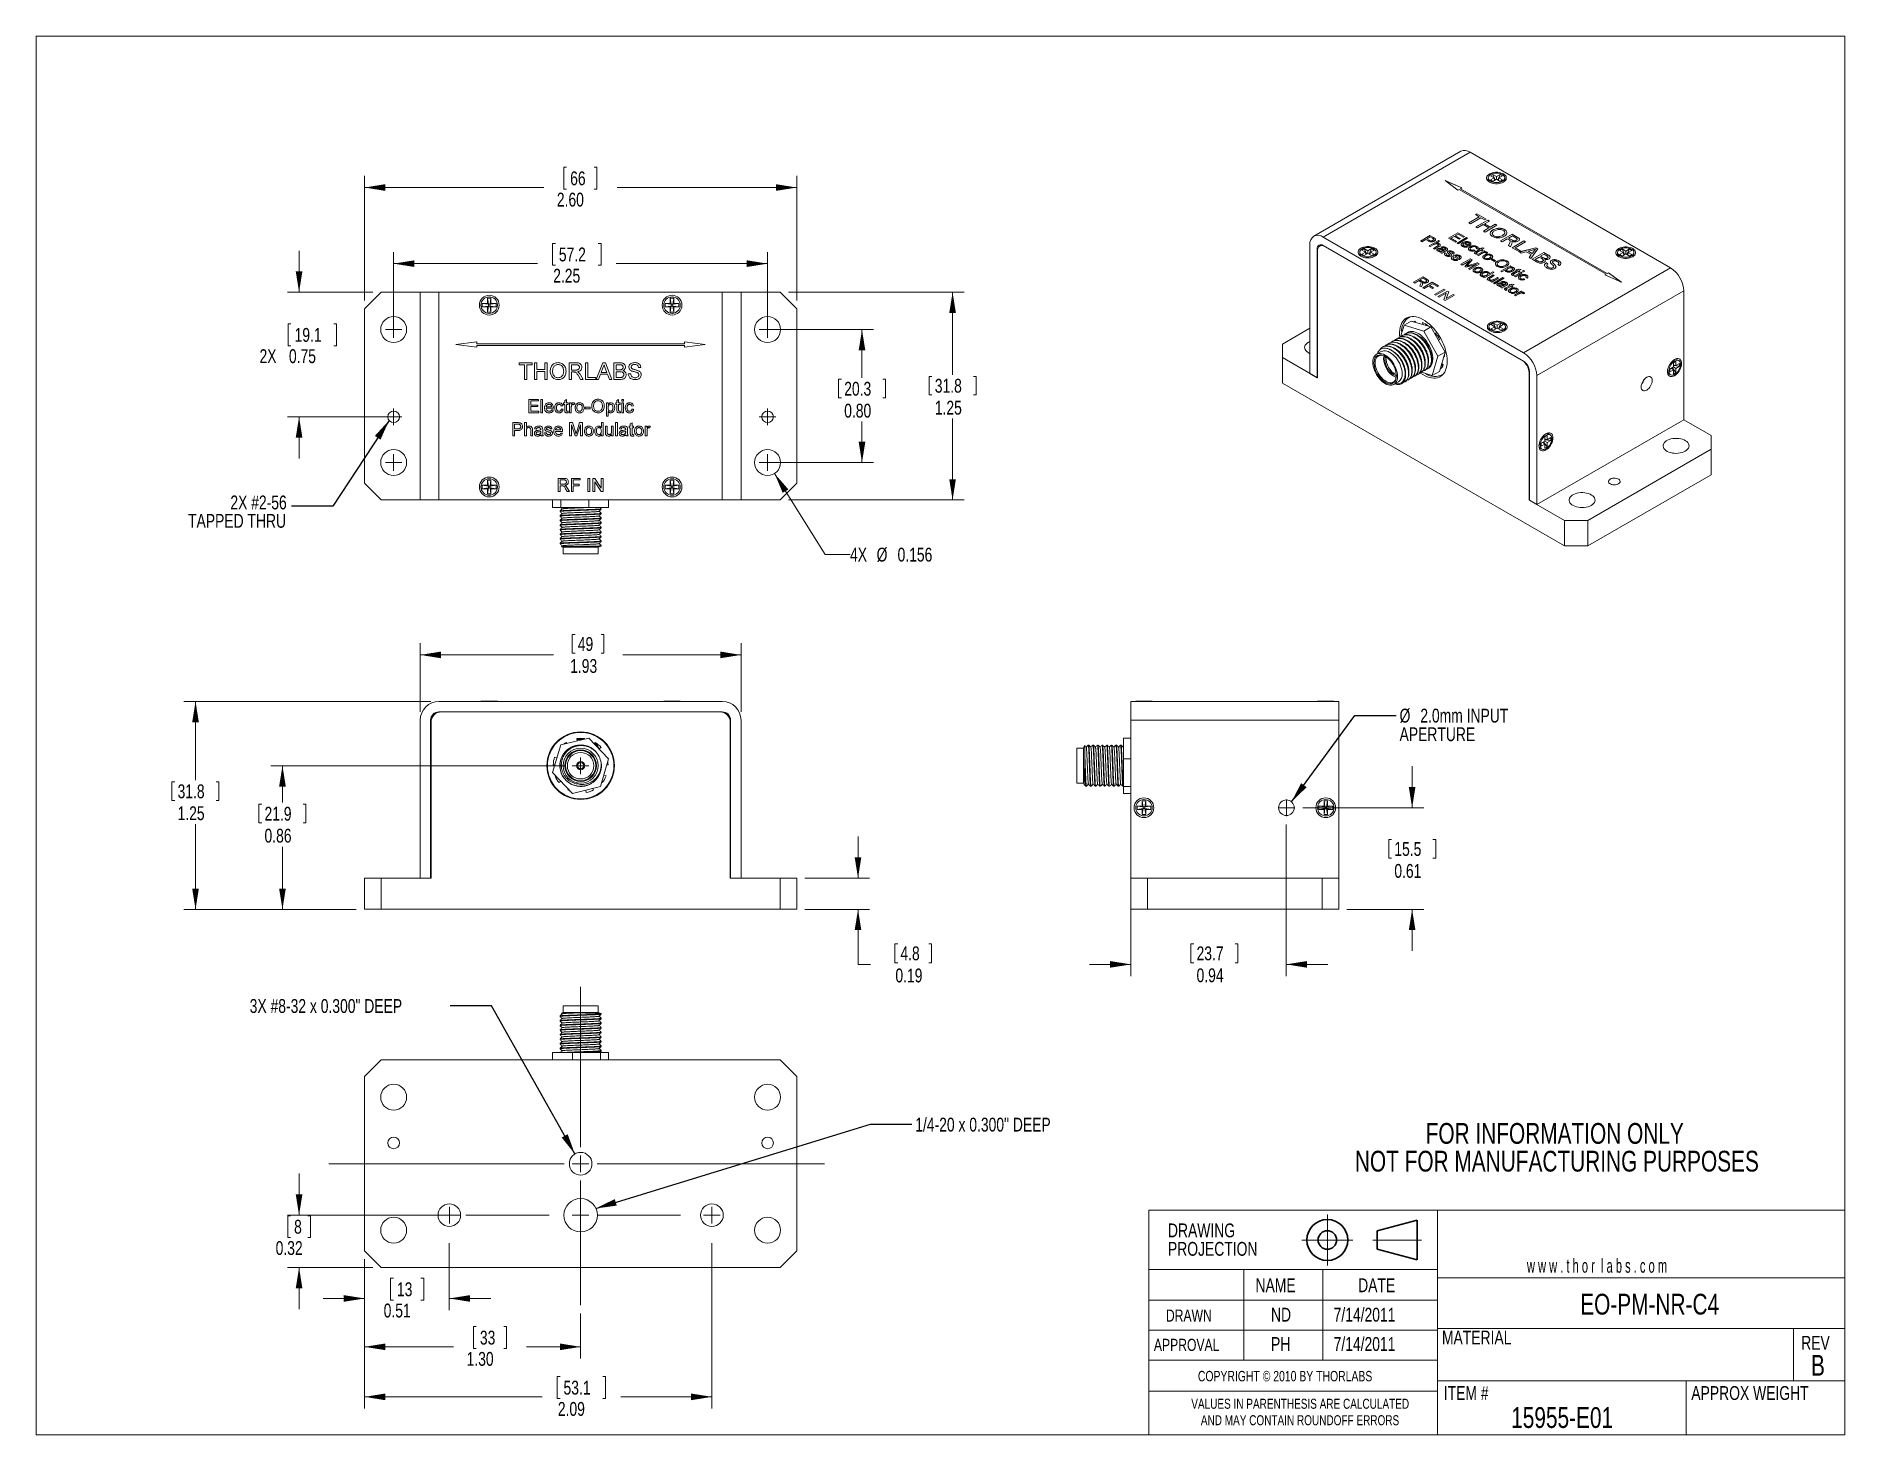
# Model space of a CAD drawing. Header units: inches. Extents: x 0.1 to 10.9, y 0 to 8.5.
import ezdxf

# ---------------------------------------------------------------- set-up
doc = ezdxf.new("R2010")
doc.units = ezdxf.units.IN
doc.header["$MEASUREMENT"] = 0
doc.header["$PDSIZE"] = -1
doc.linetypes.add('CENTERX2', pattern=[0.8, 0.5, -0.1, 0.1, -0.1])
doc.styles.add('SLDTEXTSTYLE0', font='TXT', dxfattribs={"width": 0.75})
doc.styles.add('SLDTEXTSTYLE1', font='TXT', dxfattribs={"width": 0.6})
doc.dimstyles.new('SLDDIMSTYLE0', dxfattribs={"dimtxt": 0.083333, "dimasz": 0.125, "dimexe": 0, "dimexo": 0.0625, "dimgap": 0.020833, "dimtad": 0, "dimtih": 1, "dimtoh": 1, "dimrnd": 1e-09, "dimzin": 12, "dimdsep": 46, "dimtxsty": 'SLDTEXTSTYLE0', "dimsah": 1, "dimcen": 0.09, "dimadec": 0, "dimazin": 3, "dimtfac": 1, "dimtmove": 0, "dimatfit": 0, "dimfxl": 1, "dimfrac": 2, "dimtolj": 1, "dimtzin": 12, "dimarcsym": 0})
doc.dimstyles.new('SLDDIMSTYLE1', dxfattribs={"dimtxt": 0.083333, "dimasz": 0.125, "dimexe": 0, "dimexo": 0.0625, "dimgap": 0.020833, "dimtad": 0, "dimtih": 1, "dimtoh": 1, "dimrnd": 1e-09, "dimzin": 12, "dimdsep": 46, "dimtxsty": 'SLDTEXTSTYLE0', "dimsah": 1, "dimcen": 0.09, "dimadec": 0, "dimazin": 3, "dimtfac": 1, "dimtofl": 0, "dimtmove": 0, "dimatfit": 3, "dimfxl": 1, "dimfrac": 2, "dimtolj": 1, "dimtzin": 12, "dimarcsym": 0})
doc.dimstyles.new('SLDDIMSTYLE2', dxfattribs={"dimtxt": 0, "dimasz": 0.125, "dimexe": 0, "dimexo": 0.0625, "dimgap": 0, "dimtad": 0, "dimtih": 1, "dimtoh": 1, "dimdec": 0, "dimrnd": 1e-09, "dimzin": 0, "dimdsep": 46, "dimtxsty": 'Standard', "dimsah": 1, "dimcen": 0.09, "dimadec": 0, "dimazin": 0, "dimtfac": 0.125, "dimtdec": 0, "dimtofl": 0, "dimtmove": 0, "dimatfit": 3, "dimfxl": 1, "dimfrac": 2, "dimtolj": 1, "dimtzin": 0, "dimarcsym": 0})
doc.dimstyles.new('SLDDIMSTYLE3', dxfattribs={"dimtxt": 0.083333, "dimasz": 0.125, "dimexe": 0, "dimexo": 0.0625, "dimgap": 0.020833, "dimtad": 0, "dimtih": 1, "dimtoh": 1, "dimrnd": 1e-09, "dimzin": 4, "dimdsep": 46, "dimtxsty": 'SLDTEXTSTYLE0', "dimsah": 1, "dimcen": 0.09, "dimadec": 0, "dimazin": 1, "dimtfac": 1, "dimtofl": 0, "dimtmove": 0, "dimatfit": 3, "dimfxl": 1, "dimfrac": 2, "dimtolj": 1, "dimtzin": 12, "dimarcsym": 0})
doc.dimstyles.new('SLDDIMSTYLE4', dxfattribs={"dimtxt": 0.083333, "dimasz": 0.125, "dimexe": 0, "dimexo": 0.0625, "dimgap": 0.020833, "dimtad": 0, "dimtih": 1, "dimtoh": 1, "dimdec": 3, "dimrnd": 1e-09, "dimzin": 12, "dimdsep": 46, "dimtxsty": 'SLDTEXTSTYLE0', "dimsah": 1, "dimcen": 0, "dimadec": 0, "dimazin": 3, "dimtfac": 1, "dimtdec": 3, "dimtofl": 0, "dimtmove": 0, "dimatfit": 3, "dimfxl": 1, "dimfrac": 2, "dimtolj": 1, "dimtzin": 12, "dimarcsym": 0})

msp = doc.modelspace()

# ---------------------------------------------------------------- texts
at = {"color": 7, "linetype": 'Continuous', "lineweight": 0}
for s, insert, char_height, attachment_point, style in [('3X #8-32 x 0.300" DEEP', (1.3469, 2.6572), 0.083333, 1, 'SLDTEXTSTYLE0'), ('1/4-20 x 0.300" DEEP', (5.3514, 1.9436), 0.083333, 1, 'SLDTEXTSTYLE0'), ('w w w . t h o r  l a b s . c o m', (9.0316, 1.0943), 0.083333, 1, 'SLDTEXTSTYLE1'), ('NAME', (7.3987, 0.9772), 0.08333, 1, 'SLDTEXTSTYLE0'), ('DATE', (8.0163, 0.9772), 0.08333, 1, 'SLDTEXTSTYLE0'), ('EO-PM-NR-C4', (9.7702, 0.8842), 0.125, 2, 'SLDTEXTSTYLE0'), ('DRAWN', (6.8595, 0.7895), 0.07292, 1, 'SLDTEXTSTYLE0'), ('ND', (7.492, 0.7999), 0.08333, 1, 'SLDTEXTSTYLE0'), ('7/14/2011', (7.8687, 0.7999), 0.08333, 1, 'SLDTEXTSTYLE0'), ('MATERIAL', (8.5205, 0.6624), 0.08333, 1, 'SLDTEXTSTYLE0'), ('APPROVAL', (6.7872, 0.6133), 0.07292, 1, 'SLDTEXTSTYLE0'), ('PH', (7.492, 0.6237), 0.08333, 1, 'SLDTEXTSTYLE0'), ('7/14/2011', (7.8687, 0.6237), 0.08333, 1, 'SLDTEXTSTYLE0'), ('REV', (10.682, 0.6309), 0.08333, 1, 'SLDTEXTSTYLE0'), ('B', (10.7827, 0.5162), 0.125, 2, 'SLDTEXTSTYLE0'), ('COPYRIGHT © 2010 BY THORLABS', (7.0519, 0.42), 0.0625, 1, 'SLDTEXTSTYLE0'), ('ITEM #', (8.5315, 0.3287), 0.08333, 1, 'SLDTEXTSTYLE0'), ('APPROX WEIGHT', (10.0209, 0.3287), 0.083333, 1, 'SLDTEXTSTYLE0'), ('15955-E01', (9.2436, 0.202), 0.125, 2, 'SLDTEXTSTYLE0')]:
    msp.add_mtext(s, dxfattribs=dict(at, insert=insert, char_height=char_height, attachment_point=attachment_point, style=style))

# ---------------------------------------------------------------- blocks, each defined once
blk = doc.blocks.new('Third Angle Projection Block')
at = {"color": 7, "linetype": 'CENTERX2', "lineweight": 0}
for p, q in [((3.995, 0.938), (3.995, 0.554)), ((3.803, 0.746), (4.187, 0.746)), ((4.336, 0.746), (4.703, 0.746))]:
    blk.add_line(p, q, dxfattribs=at)
at = {"color": 7, "linetype": 'Continuous', "lineweight": 30}
for p, q in [((4.67, 0.896), (4.37, 0.815)), ((4.67, 0.596), (4.67, 0.896)), ((4.37, 0.815), (4.37, 0.676)), ((4.37, 0.676), (4.67, 0.596))]:
    blk.add_line(p, q, dxfattribs=at)
for radius in [0.154, 0.0696]:
    blk.add_circle((3.995, 0.746), radius, dxfattribs=at)
at = {"color": 7, "linetype": 'Continuous', "lineweight": 0}
blk.add_point((3.995, 0.746), dxfattribs=at)
blk = doc.blocks.new('SW_NOTE_0')
at = {"color": 0, "linetype": 'Continuous', "lineweight": 0, "char_height": 0.06, "attachment_point": 2, "style": 'SLDTEXTSTYLE0'}
for s, insert in [('VALUES IN PARENTHESIS ARE CALCULATED', (0.784, 0.077)), ('AND MAY CONTAIN ROUNDOFF ERRORS', (0.783, -0.022))]:
    blk.add_mtext(s, dxfattribs=dict(at, insert=insert))
blk = doc.blocks.new('SW_NOTE_1')
at = {"color": 0, "linetype": 'Continuous', "lineweight": 0, "char_height": 0.0833, "attachment_point": 1, "style": 'SLDTEXTSTYLE0'}
for s, insert in [('DRAWING', (0, 0.107)), ('PROJECTION', (0, -0.004))]:
    blk.add_mtext(s, dxfattribs=dict(at, insert=insert))
blk = doc.blocks.new('SW_NOTE_2')
at = {"color": 0, "linetype": 'Continuous', "lineweight": 0, "char_height": 0.125, "attachment_point": 2, "style": 'SLDTEXTSTYLE0'}
for s, insert in [('FOR INFORMATION ONLY', (0.986, 0.161)), ('NOT FOR MANUFACTURING PURPOSES', (0.999, -0.006))]:
    blk.add_mtext(s, dxfattribs=dict(at, insert=insert))
blk = doc.blocks.new('*D5')
at = {"color": 7, "linetype": 'Continuous', "lineweight": 0}
for p, q in [((5.007, 3.385), (5.007, 3.635)), ((4.688, 3.385), (5.077, 3.385)), ((4.688, 3.197), (5.077, 3.197)), ((5.007, 2.866), (5.007, 3.197)), ((5.229, 2.989), (5.229, 2.876)), ((5.229, 2.989), (5.246, 2.989)), ((5.45, 2.989), (5.433, 2.989)), ((5.45, 2.989), (5.45, 2.876)), ((5.082, 2.866), (5.007, 2.866)), ((5.229, 2.876), (5.246, 2.876)), ((5.45, 2.876), (5.433, 2.876))]:
    blk.add_line(p, q, dxfattribs=at)
for points in [[(5.007, 3.385), (5.027, 3.51), (4.987, 3.51)], [(5.007, 3.197), (4.987, 3.072), (5.027, 3.072)]]:
    blk.add_solid(points, dxfattribs=at)
at = {"color": 7, "linetype": 'Continuous', "lineweight": 0, "char_height": 0.0833, "attachment_point": 1, "style": 'SLDTEXTSTYLE0'}
for s, insert in [('4.8', (5.262, 2.974)), ('0.19', (5.232, 2.841))]:
    blk.add_mtext(s, dxfattribs=dict(at, insert=insert))
blk = doc.blocks.new('*D6')
at = {"color": 7, "linetype": 'Continuous', "lineweight": 0}
for p, q in [((2.436, 4.448), (0.951, 4.448)), ((1.021, 4.448), (1.021, 3.974)), ((0.879, 3.964), (0.879, 3.852)), ((0.879, 3.964), (0.896, 3.964)), ((1.162, 3.964), (1.145, 3.964)), ((1.162, 3.964), (1.162, 3.852)), ((0.879, 3.852), (0.896, 3.852)), ((1.162, 3.852), (1.145, 3.852)), ((1.021, 3.197), (1.021, 3.71)), ((1.988, 3.197), (0.951, 3.197))]:
    blk.add_line(p, q, dxfattribs=at)
for points in [[(1.021, 4.448), (1.001, 4.323), (1.041, 4.323)], [(1.021, 3.197), (1.041, 3.322), (1.001, 3.322)]]:
    blk.add_solid(points, dxfattribs=at)
at = {"color": 7, "linetype": 'Continuous', "lineweight": 0, "char_height": 0.0833, "attachment_point": 1, "style": 'SLDTEXTSTYLE0'}
for s, insert in [('31.8', (0.913, 3.949)), ('1.25', (0.913, 3.817))]:
    blk.add_mtext(s, dxfattribs=dict(at, insert=insert))
blk = doc.blocks.new('*D7')
at = {"color": 7, "linetype": 'Continuous', "lineweight": 0}
for p, q in [((3.238, 4.061), (1.474, 4.061)), ((1.544, 4.061), (1.544, 3.839)), ((1.402, 3.829), (1.402, 3.717)), ((1.402, 3.829), (1.419, 3.829)), ((1.685, 3.829), (1.668, 3.829)), ((1.685, 3.829), (1.685, 3.717)), ((1.402, 3.717), (1.419, 3.717)), ((1.685, 3.717), (1.668, 3.717)), ((1.544, 3.197), (1.544, 3.574)), ((1.988, 3.197), (1.474, 3.197))]:
    blk.add_line(p, q, dxfattribs=at)
for points in [[(1.544, 4.061), (1.524, 3.936), (1.564, 3.936)], [(1.544, 3.197), (1.564, 3.322), (1.524, 3.322)]]:
    blk.add_solid(points, dxfattribs=at)
at = {"color": 7, "linetype": 'Continuous', "lineweight": 0, "char_height": 0.0833, "attachment_point": 1, "style": 'SLDTEXTSTYLE0'}
for s, insert in [('21.9', (1.436, 3.814)), ('0.86', (1.436, 3.682))]:
    blk.add_mtext(s, dxfattribs=dict(at, insert=insert))
blk = doc.blocks.new('*D8')
at = {"color": 7, "linetype": 'Continuous', "lineweight": 0}
for p, q in [((2.373, 4.385), (2.373, 4.798)), ((3.288, 4.85), (3.288, 4.738)), ((3.288, 4.85), (3.305, 4.85)), ((3.478, 4.85), (3.461, 4.85)), ((3.478, 4.85), (3.478, 4.738)), ((4.303, 4.385), (4.303, 4.798)), ((2.373, 4.728), (3.175, 4.728)), ((3.288, 4.738), (3.305, 4.738)), ((3.478, 4.738), (3.461, 4.738)), ((4.303, 4.728), (3.591, 4.728))]:
    blk.add_line(p, q, dxfattribs=at)
for points in [[(2.373, 4.728), (2.498, 4.708), (2.498, 4.748)], [(4.303, 4.728), (4.178, 4.748), (4.178, 4.708)]]:
    blk.add_solid(points, dxfattribs=at)
at = {"color": 7, "linetype": 'Continuous', "lineweight": 0, "char_height": 0.0833, "attachment_point": 1, "style": 'SLDTEXTSTYLE0'}
for s, insert in [('49', (3.321, 4.835)), ('1.93', (3.275, 4.703))]:
    blk.add_mtext(s, dxfattribs=dict(at, insert=insert))
blk = doc.blocks.new('SW_CENTERMARKSYMBOL_0')
at = {"color": 0, "linetype": 'Continuous', "lineweight": 0}
for q in [(-0.05, 0), (0, 0.05), (0, -0.05), (0.05, 0)]:
    blk.add_line((0, 0), q, dxfattribs=at)
blk = doc.blocks.new('*D10')
at = {"color": 7, "linetype": 'Continuous', "lineweight": 0}
for p, q in [((7.584, 3.708), (7.584, 2.796)), ((6.649, 3.335), (6.649, 2.796)), ((7.01, 2.989), (7.01, 2.876)), ((7.01, 2.989), (7.027, 2.989)), ((7.293, 2.989), (7.276, 2.989)), ((7.293, 2.989), (7.293, 2.876)), ((6.649, 2.866), (6.399, 2.866)), ((7.01, 2.876), (7.027, 2.876)), ((7.293, 2.876), (7.276, 2.876)), ((7.584, 2.866), (7.834, 2.866))]:
    blk.add_line(p, q, dxfattribs=at)
for points in [[(6.649, 2.866), (6.524, 2.886), (6.524, 2.846)], [(7.584, 2.866), (7.709, 2.846), (7.709, 2.886)]]:
    blk.add_solid(points, dxfattribs=at)
at = {"color": 7, "linetype": 'Continuous', "lineweight": 0, "char_height": 0.0833, "attachment_point": 1, "style": 'SLDTEXTSTYLE0'}
for s, insert in [('23.7', (7.044, 2.974)), ('0.94', (7.044, 2.842))]:
    blk.add_mtext(s, dxfattribs=dict(at, insert=insert))
blk = doc.blocks.new('*D11')
at = {"color": 7, "linetype": 'Continuous', "lineweight": 0}
for p, q in [((8.341, 3.808), (8.341, 4.058)), ((7.684, 3.808), (8.411, 3.808)), ((8.2, 3.617), (8.2, 3.505)), ((8.2, 3.617), (8.217, 3.617)), ((8.483, 3.617), (8.466, 3.617)), ((8.483, 3.617), (8.483, 3.505)), ((8.2, 3.505), (8.217, 3.505)), ((8.483, 3.505), (8.466, 3.505)), ((7.949, 3.197), (8.411, 3.197)), ((8.341, 3.197), (8.341, 2.947))]:
    blk.add_line(p, q, dxfattribs=at)
for points in [[(8.341, 3.808), (8.361, 3.933), (8.321, 3.933)], [(8.341, 3.197), (8.321, 3.072), (8.361, 3.072)]]:
    blk.add_solid(points, dxfattribs=at)
at = {"color": 7, "linetype": 'Continuous', "lineweight": 0, "char_height": 0.0833, "attachment_point": 1, "style": 'SLDTEXTSTYLE0'}
for s, insert in [('15.5', (8.234, 3.602)), ('0.61', (8.234, 3.47))]:
    blk.add_mtext(s, dxfattribs=dict(at, insert=insert))
blk = doc.blocks.new('SW_NOTE_3')
at = {"color": 0, "linetype": 'Continuous', "lineweight": 0, "attachment_point": 1, "style": 'SLDTEXTSTYLE0'}
for s, insert, char_height in [('%%c', (0.02, 0.04), 0.0833), ('2.0mm INPUT', (0.145, 0.04), 0.08333), ('APERTURE', (0.02, -0.072), 0.0833)]:
    blk.add_mtext(s, dxfattribs=dict(at, insert=insert, char_height=char_height))
blk = doc.blocks.new('SW_CENTERMARKSYMBOL_1')
at = {"color": 0, "linetype": 'Continuous', "lineweight": 0}
for q in [(-0.05, 0), (0, 0.05), (0, -0.05), (0.05, 0)]:
    blk.add_line((0, 0), q, dxfattribs=at)
blk = doc.blocks.new('*D14')
at = {"color": 7, "linetype": 'Continuous', "lineweight": 0}
for p, q in [((4.513, 6.685), (5.101, 6.685)), ((5.031, 6.685), (5.031, 6.396)), ((4.89, 6.386), (4.89, 6.274)), ((4.89, 6.386), (4.907, 6.386)), ((5.173, 6.386), (5.156, 6.386)), ((5.173, 6.386), (5.173, 6.274)), ((4.89, 6.274), (4.907, 6.274)), ((5.173, 6.274), (5.156, 6.274)), ((5.031, 5.885), (5.031, 6.132)), ((4.513, 5.885), (5.101, 5.885))]:
    blk.add_line(p, q, dxfattribs=at)
for points in [[(5.031, 6.685), (5.011, 6.56), (5.051, 6.56)], [(5.031, 5.885), (5.051, 6.01), (5.011, 6.01)]]:
    blk.add_solid(points, dxfattribs=at)
at = {"color": 7, "linetype": 'Continuous', "lineweight": 0, "char_height": 0.0833, "attachment_point": 1, "style": 'SLDTEXTSTYLE0'}
for s, insert in [('20.3', (4.924, 6.371)), ('0.80', (4.924, 6.239))]:
    blk.add_mtext(s, dxfattribs=dict(at, insert=insert))
blk = doc.blocks.new('*D15')
at = {"color": 7, "linetype": 'Continuous', "lineweight": 0}
for p, q in [((4.588, 6.91), (5.646, 6.91)), ((5.576, 6.91), (5.576, 6.414)), ((5.435, 6.404), (5.435, 6.292)), ((5.435, 6.404), (5.452, 6.404)), ((5.718, 6.404), (5.701, 6.404)), ((5.718, 6.404), (5.718, 6.292)), ((5.435, 6.292), (5.452, 6.292)), ((5.718, 6.292), (5.701, 6.292)), ((5.576, 5.66), (5.576, 6.15)), ((4.588, 5.66), (5.646, 5.66))]:
    blk.add_line(p, q, dxfattribs=at)
for points in [[(5.576, 6.91), (5.556, 6.785), (5.596, 6.785)], [(5.576, 5.66), (5.596, 5.785), (5.556, 5.785)]]:
    blk.add_solid(points, dxfattribs=at)
at = {"color": 7, "linetype": 'Continuous', "lineweight": 0, "char_height": 0.0833, "attachment_point": 1, "style": 'SLDTEXTSTYLE0'}
for s, insert in [('31.8', (5.469, 6.389)), ('1.25', (5.469, 6.257))]:
    blk.add_mtext(s, dxfattribs=dict(at, insert=insert))
blk = doc.blocks.new('*D16')
at = {"color": 7, "linetype": 'Continuous', "lineweight": 0}
for p, q in [((1.644, 6.91), (1.644, 7.16)), ((2.088, 6.91), (1.574, 6.91)), ((1.595, 6.72), (1.579, 6.72)), ((1.579, 6.72), (1.579, 6.587)), ((1.853, 6.72), (1.87, 6.72)), ((1.87, 6.72), (1.87, 6.587)), ((1.579, 6.587), (1.595, 6.587)), ((1.87, 6.587), (1.853, 6.587)), ((2.163, 6.16), (1.574, 6.16)), ((1.644, 6.16), (1.644, 5.91))]:
    blk.add_line(p, q, dxfattribs=at)
for points in [[(1.644, 6.91), (1.664, 7.035), (1.624, 7.035)], [(1.644, 6.16), (1.624, 6.035), (1.664, 6.035)]]:
    blk.add_solid(points, dxfattribs=at)
at = {"color": 7, "linetype": 'Continuous', "lineweight": 0, "char_height": 0.0833, "attachment_point": 1, "style": 'SLDTEXTSTYLE0'}
for s, insert in [('19.1', (1.617, 6.695, -0.622)), ('2X', (1.406, 6.567, -0.622)), ('0.75', (1.583, 6.567, -0.622))]:
    blk.add_mtext(s, dxfattribs=dict(at, insert=insert))
blk = doc.blocks.new('*D17')
at = {"color": 7, "linetype": 'Continuous', "lineweight": 0}
for p, q in [((3.254, 7.662), (3.237, 7.662)), ((3.237, 7.662), (3.237, 7.53)), ((3.42, 7.662), (3.436, 7.662)), ((3.436, 7.662), (3.436, 7.53)), ((2.038, 6.86), (2.038, 7.61)), ((2.038, 7.54), (3.117, 7.54)), ((3.237, 7.53), (3.254, 7.53)), ((3.436, 7.53), (3.42, 7.53)), ((4.638, 7.54), (3.557, 7.54)), ((4.638, 6.86), (4.638, 7.61))]:
    blk.add_line(p, q, dxfattribs=at)
for points in [[(2.038, 7.54), (2.163, 7.52), (2.163, 7.56)], [(4.638, 7.54), (4.513, 7.56), (4.513, 7.52)]]:
    blk.add_solid(points, dxfattribs=at)
at = {"color": 7, "linetype": 'Continuous', "lineweight": 0, "char_height": 0.0833, "attachment_point": 1, "style": 'SLDTEXTSTYLE0'}
for s, insert in [('66', (3.275, 7.637, -0.622)), ('2.60', (3.195, 7.509, -0.622))]:
    blk.add_mtext(s, dxfattribs=dict(at, insert=insert))
blk = doc.blocks.new('*D18')
at = {"color": 7, "linetype": 'Continuous', "lineweight": 0}
for p, q in [((3.186, 7.204), (3.169, 7.204)), ((3.169, 7.204), (3.169, 7.072)), ((3.444, 7.204), (3.461, 7.204)), ((3.461, 7.204), (3.461, 7.072)), ((2.213, 6.735), (2.213, 7.152)), ((2.213, 7.082), (3.078, 7.082)), ((4.463, 7.082), (3.552, 7.082)), ((4.463, 6.735), (4.463, 7.152)), ((3.169, 7.072), (3.186, 7.072)), ((3.461, 7.072), (3.444, 7.072))]:
    blk.add_line(p, q, dxfattribs=at)
for points in [[(2.213, 7.082), (2.338, 7.062), (2.338, 7.102)], [(4.463, 7.082), (4.338, 7.102), (4.338, 7.062)]]:
    blk.add_solid(points, dxfattribs=at)
at = {"color": 7, "linetype": 'Continuous', "lineweight": 0, "char_height": 0.0833, "attachment_point": 1, "style": 'SLDTEXTSTYLE0'}
for s, insert in [('57.2', (3.207, 7.179, -0.622)), ('2.25', (3.173, 7.051, -0.622))]:
    blk.add_mtext(s, dxfattribs=dict(at, insert=insert))
blk = doc.blocks.new('*D19')
at = {"color": 7, "linetype": 'Continuous', "lineweight": 0}
for p, q in [((4.505, 5.819), (4.809, 5.333)), ((4.809, 5.333), (4.959, 5.333))]:
    blk.add_line(p, q, dxfattribs=at)
blk.add_solid([(4.505, 5.819), (4.554, 5.703), (4.588, 5.724)], dxfattribs=at)
at = {"color": 7, "linetype": 'Continuous', "lineweight": 0, "char_height": 0.0833, "attachment_point": 1, "style": 'SLDTEXTSTYLE0'}
for s, insert in [('4X', (4.959, 5.373, -0.622)), ('%%c', (5.119, 5.373, -0.622)), ('0.156', (5.245, 5.373, -0.622))]:
    blk.add_mtext(s, dxfattribs=dict(at, insert=insert))
blk = doc.blocks.new('SW_NOTE_4')
at = {"color": 0, "linetype": 'Continuous', "lineweight": 0, "attachment_point": 3, "style": 'SLDTEXTSTYLE0'}
for s, insert, char_height in [('2X #2-56', (-0.028, 0.064), 0.0833), ('TAPPED THRU', (-0.032, -0.047), 0.08333)]:
    blk.add_mtext(s, dxfattribs=dict(at, insert=insert, char_height=char_height))
blk = doc.blocks.new('SW_CENTERMARKSYMBOL_2')
at = {"color": 0, "linetype": 'Continuous', "lineweight": 0}
for q in [(-0.05, 0), (0, 0.05), (0, -0.05), (0.05, 0)]:
    blk.add_line((0, 0), q, dxfattribs=at)
blk = doc.blocks.new('SW_CENTERMARKSYMBOL_3')
at = {"color": 0, "linetype": 'Continuous', "lineweight": 0}
for q in [(-0.05, 0), (0, 0.05), (0, -0.05), (0.05, 0)]:
    blk.add_line((0, 0), q, dxfattribs=at)
blk = doc.blocks.new('SW_CENTERMARKSYMBOL_4')
at = {"color": 0, "linetype": 'Continuous', "lineweight": 0}
for q in [(-0.05, 0), (0, 0.05), (0, -0.05), (0.05, 0)]:
    blk.add_line((0, 0), q, dxfattribs=at)
blk = doc.blocks.new('SW_CENTERMARKSYMBOL_5')
at = {"color": 0, "linetype": 'Continuous', "lineweight": 0}
for q in [(-0.05, 0), (0, 0.05), (0, -0.05), (0.05, 0)]:
    blk.add_line((0, 0), q, dxfattribs=at)
blk = doc.blocks.new('SW_CENTERMARKSYMBOL_6')
at = {"color": 0, "linetype": 'Continuous', "lineweight": 0}
for q in [(-0.05, 0), (0, 0.05), (0, -0.05), (0.05, 0)]:
    blk.add_line((0, 0), q, dxfattribs=at)
blk = doc.blocks.new('SW_CENTERMARKSYMBOL_7')
at = {"color": 0, "linetype": 'Continuous', "lineweight": 0}
for q in [(-0.05, 0), (0, 0.05), (0, -0.05), (0.05, 0)]:
    blk.add_line((0, 0), q, dxfattribs=at)
blk = doc.blocks.new('*D27')
at = {"color": 7, "linetype": 'Continuous', "lineweight": 0}
for p, q in [((1.644, 1.357), (1.644, 1.607)), ((2.616, 1.357), (1.574, 1.357)), ((1.592, 1.354), (1.576, 1.354)), ((1.576, 1.354), (1.576, 1.222)), ((1.696, 1.354), (1.713, 1.354)), ((1.713, 1.354), (1.713, 1.222)), ((1.576, 1.222), (1.592, 1.222)), ((1.713, 1.222), (1.696, 1.222)), ((2.088, 1.042), (1.574, 1.042)), ((1.644, 1.042), (1.644, 0.792))]:
    blk.add_line(p, q, dxfattribs=at)
for points in [[(1.644, 1.357), (1.664, 1.482), (1.624, 1.482)], [(1.644, 1.042), (1.624, 0.917), (1.664, 0.917)]]:
    blk.add_solid(points, dxfattribs=at)
at = {"color": 7, "linetype": 'Continuous', "lineweight": 0, "char_height": 0.0833, "attachment_point": 1, "style": 'SLDTEXTSTYLE0'}
for s, insert in [('8', (1.614, 1.329, 0.63)), ('0.32', (1.503, 1.201, 0.63))]:
    blk.add_mtext(s, dxfattribs=dict(at, insert=insert))
blk = doc.blocks.new('*D28')
at = {"color": 7, "linetype": 'Continuous', "lineweight": 0}
for p, q in [((2.038, 1.092), (2.038, 0.786)), ((2.548, 1.189), (2.548, 0.786)), ((2.212, 0.978), (2.195, 0.978)), ((2.195, 0.978), (2.195, 0.845)), ((2.377, 0.978), (2.394, 0.978)), ((2.394, 0.978), (2.394, 0.845)), ((2.038, 0.856), (1.788, 0.856)), ((2.195, 0.845), (2.212, 0.845)), ((2.394, 0.845), (2.377, 0.845)), ((2.548, 0.856), (2.798, 0.856))]:
    blk.add_line(p, q, dxfattribs=at)
for points in [[(2.038, 0.856), (1.913, 0.876), (1.913, 0.836)], [(2.548, 0.856), (2.673, 0.836), (2.673, 0.876)]]:
    blk.add_solid(points, dxfattribs=at)
at = {"color": 7, "linetype": 'Continuous', "lineweight": 0, "char_height": 0.0833, "attachment_point": 1, "style": 'SLDTEXTSTYLE0'}
for s, insert in [('13', (2.233, 0.953, 0.63)), ('0.51', (2.153, 0.825, 0.63))]:
    blk.add_mtext(s, dxfattribs=dict(at, insert=insert))
blk = doc.blocks.new('*D29')
at = {"color": 7, "linetype": 'Continuous', "lineweight": 0}
for p, q in [((2.038, 1.092), (2.038, 0.495)), ((3.338, 0.765), (3.338, 0.495)), ((2.71, 0.687), (2.694, 0.687)), ((2.694, 0.687), (2.694, 0.555)), ((2.876, 0.687), (2.893, 0.687)), ((2.893, 0.687), (2.893, 0.555)), ((2.038, 0.565), (2.573, 0.565)), ((2.694, 0.555), (2.71, 0.555)), ((2.893, 0.555), (2.876, 0.555)), ((3.338, 0.565), (3.013, 0.565))]:
    blk.add_line(p, q, dxfattribs=at)
for points in [[(2.038, 0.565), (2.163, 0.545), (2.163, 0.585)], [(3.338, 0.565), (3.213, 0.585), (3.213, 0.545)]]:
    blk.add_solid(points, dxfattribs=at)
at = {"color": 7, "linetype": 'Continuous', "lineweight": 0, "char_height": 0.0833, "attachment_point": 1, "style": 'SLDTEXTSTYLE0'}
for s, insert in [('33', (2.732, 0.662, 0.63)), ('1.30', (2.652, 0.534, 0.63))]:
    blk.add_mtext(s, dxfattribs=dict(at, insert=insert))
blk = doc.blocks.new('*D30')
at = {"color": 7, "linetype": 'Continuous', "lineweight": 0}
for p, q in [((2.038, 1.092), (2.038, 0.194)), ((4.128, 1.189), (4.128, 0.194)), ((3.214, 0.386), (3.197, 0.386)), ((3.197, 0.386), (3.197, 0.254)), ((3.472, 0.386), (3.488, 0.386)), ((3.488, 0.386), (3.488, 0.254)), ((2.038, 0.264), (3.106, 0.264)), ((3.197, 0.254), (3.214, 0.254)), ((3.488, 0.254), (3.472, 0.254)), ((4.128, 0.264), (3.579, 0.264))]:
    blk.add_line(p, q, dxfattribs=at)
for points in [[(2.038, 0.264), (2.163, 0.244), (2.163, 0.284)], [(4.128, 0.264), (4.003, 0.284), (4.003, 0.244)]]:
    blk.add_solid(points, dxfattribs=at)
at = {"color": 7, "linetype": 'Continuous', "lineweight": 0, "char_height": 0.0833, "attachment_point": 1, "style": 'SLDTEXTSTYLE0'}
for s, insert in [('53.1', (3.235, 0.361, 0.63)), ('2.09', (3.201, 0.233, 0.63))]:
    blk.add_mtext(s, dxfattribs=dict(at, insert=insert))
blk = doc.blocks.new('SW_CENTERMARKSYMBOL_8')
at = {"color": 0, "linetype": 'Continuous', "lineweight": 0}
for p, q in [((0, 0.1), (0, 1.065)), ((-0.1, 0), (-1.515, 0)), ((0, 0), (-0.05, 0)), ((0, 0), (0, 0.05)), ((0, 0), (0, -0.05)), ((0, 0), (0.05, 0)), ((0.1, 0), (1.467, 0)), ((0, -0.1), (0, -0.852))]:
    blk.add_line(p, q, dxfattribs=at)
blk = doc.blocks.new('SW_CENTERMARKSYMBOL_9')
at = {"color": 0, "linetype": 'Continuous', "lineweight": 0}
for p, q in [((0, 0), (-0.05, 0)), ((0, 0), (0, 0.05)), ((0, 0), (0, -0.05)), ((0, 0), (0.05, 0)), ((0.79, 0), (0.74, 0)), ((0.79, 0), (0.79, 0.05)), ((0.79, 0), (0.79, -0.05)), ((0.79, 0), (0.84, 0)), ((1.58, 0), (1.53, 0)), ((1.58, 0), (1.58, 0.05)), ((1.58, 0), (1.58, -0.05)), ((1.58, 0), (1.63, 0))]:
    blk.add_line(p, q, dxfattribs=at)
at = {"color": 0, "linetype": 'CENTERX2', "lineweight": 0}
for p, q in [((0.1, 0), (0.69, 0)), ((0.89, 0), (1.48, 0))]:
    blk.add_line(p, q, dxfattribs=at)

# ---------------------------------------------------------------- dimensions: what is measured, and where the dimension line sits
at = {"color": 7, "linetype": 'Continuous', "lineweight": 0}
for base, p1, p2, dimstyle, picture, middle in [((4.6381, 7.5402), (2.0381, 6.8103), (4.6381, 6.8103), 'SLDDIMSTYLE3', '*D17', (3.3369, 7.5402)), ((4.4631, 7.0822), (2.2131, 6.6853), (4.4631, 6.6853), 'SLDDIMSTYLE1', '*D18', (3.315, 7.0822)), ((4.3031, 4.728), (2.3731, 4.3354), (4.3031, 4.3354), 'SLDDIMSTYLE1', '*D8', (3.383, 4.728)), ((7.5843575542, 2.8664542526), (6.6493575542, 3.3853711944), (7.5843575542, 3.7583711944), 'SLDDIMSTYLE0', '*D10', (7.1512015332, 2.8664542526)), ((2.5481, 0.856), (2.0381, 1.1417), (2.5481, 1.2387), 'SLDDIMSTYLE0', '*D28', (2.2945, 0.856)), ((4.1281, 0.2645), (2.0381, 1.1417), (4.1281, 1.2387), 'SLDDIMSTYLE1', '*D30', (3.3427, 0.2645)), ((3.3381, 0.5653), (2.0381, 1.1417), (3.3381, 0.8146), 'SLDDIMSTYLE3', '*D29', (2.7931, 0.5653))]:
    dim = msp.add_linear_dim(base=base, p1=p1, p2=p2, dimstyle=dimstyle, dxfattribs=at)
    dim.commit()
    dim.dimension.update_dxf_attribs({"geometry": picture, "text_midpoint": middle, "dimtype": 160})
dim = msp.add_linear_dim(base=(1.6444, 6.1603), p1=(2.1381, 6.9103), p2=(2.2131, 6.1603), angle=90, text='2X <>', dimstyle='SLDDIMSTYLE0', dxfattribs=at)
dim.commit()
dim.dimension.update_dxf_attribs({"geometry": '*D16', "text_midpoint": (1.6444, 6.598), "dimtype": 160})
for base, p1, p2, dimstyle, picture, middle in [((5.5764, 5.6603), (4.5381, 6.9103), (4.5381, 5.6603), 'SLDDIMSTYLE1', '*D15', (5.5764, 6.282)), ((5.0315, 5.8853), (4.4631, 6.6853), (4.4631, 5.8853), 'SLDDIMSTYLE3', '*D14', (5.0315, 6.2639)), ((1.0207, 3.1974), (2.4856, 4.4479), (2.0381, 3.1974), 'SLDDIMSTYLE1', '*D6', (1.0207, 3.8419)), ((1.5435, 3.1974), (3.2881, 4.0614), (2.0381, 3.1974), 'SLDDIMSTYLE1', '*D7', (1.5435, 3.7068)), ((8.3414, 3.1974), (7.6344, 3.8084), (7.8994, 3.1974), 'SLDDIMSTYLE0', '*D11', (8.3414, 3.4947)), ((5.0067, 3.1974), (4.6381, 3.3854), (4.6381, 3.1974), 'SLDDIMSTYLE0', '*D5', (5.0067, 2.8663)), ((1.6443573263, 1.3567370392), (2.1380581137, 1.0417370392), (2.6660581137, 1.3567370392), 'SLDDIMSTYLE0', '*D27', (1.6443573263, 1.2325819691))]:
    dim = msp.add_linear_dim(base=base, p1=p1, p2=p2, angle=90, dimstyle=dimstyle, dxfattribs=at)
    dim.commit()
    dim.dimension.update_dxf_attribs({"geometry": picture, "text_midpoint": middle, "dimtype": 160})
dim = msp.add_diameter_dim_2p(p1=(4.4215, 5.9515), p2=(4.5046, 5.8191), text='4X <>', dimstyle='SLDDIMSTYLE4', dxfattribs=at)
dim.commit()
dim.dimension.update_dxf_attribs({"geometry": '*D19', "text_midpoint": (5.2745, 5.3334), "dimtype": 163})

# ---------------------------------------------------------------- linework, layer by layer
at = {"color": 7, "linetype": 'Continuous', "lineweight": 0}
for p, q in [((0.0622, 8.4506), (10.9445, 8.4506)), ((0.0622, 8.4506), (0.0622, 0.0356)), ((10.9445, 0.0356), (10.9445, 8.4506)), ((8.6336, 7.758), (7.7497, 7.2478)), ((7.8059, 7.2422), (8.6898, 7.7525)), ((9.8954, 7.0565), (8.6898, 7.7525)), ((8.8118, 7.6107), (8.8266, 7.6193)), ((8.8266, 7.6193), (8.8485, 7.6066)), ((8.8266, 7.6193), (8.8412, 7.5852)), ((8.8485, 7.6066), (8.8705, 7.6193)), ((8.8705, 7.6193), (8.8559, 7.5852)), ((8.8705, 7.6193), (8.8853, 7.6107)), ((8.5395, 7.5821), (8.6163, 7.5243)), ((8.6396, 7.5377), (8.5395, 7.5821)), ((8.6392, 7.5375), (8.5409, 7.5811)), ((8.6163, 7.5243), (8.6244, 7.529)), ((8.6244, 7.529), (9.5083, 7.0187)), ((8.6315, 7.5331), (8.6396, 7.5377)), ((9.5153, 7.0228), (8.6315, 7.5331)), ((8.6315, 7.5327), (8.6315, 7.5331)), ((9.5153, 7.0224), (8.6315, 7.5327)), ((8.799, 7.598), (8.799, 7.5878)), ((8.8337, 7.598), (8.8118, 7.6107)), ((8.8118, 7.5854), (8.8337, 7.598)), ((8.8266, 7.5768), (8.8118, 7.5854)), ((8.8485, 7.5895), (8.8266, 7.5768)), ((8.837, 7.5828), (8.8337, 7.598)), ((8.8485, 7.6066), (8.8485, 7.5895)), ((8.8705, 7.5768), (8.8485, 7.5895)), ((8.8601, 7.5828), (8.8634, 7.598)), ((8.8853, 7.6107), (8.8634, 7.598)), ((8.8634, 7.598), (8.8853, 7.5854)), ((8.8853, 7.5854), (8.8705, 7.5768)), ((8.898, 7.5878), (8.898, 7.598)), ((8.6825, 7.3281), (8.7451, 7.3642)), ((8.6925, 7.3223), (8.6825, 7.3281)), ((8.6829, 7.3279), (8.7451, 7.3638)), ((8.755, 7.3584), (8.6925, 7.3223)), ((8.7224, 7.3773), (8.7305, 7.382)), ((8.7451, 7.3642), (8.7224, 7.3773)), ((8.7227, 7.3771), (8.7305, 7.3816)), ((8.7251, 7.3035), (8.7958, 7.3443)), ((8.7351, 7.2977), (8.7251, 7.3035)), ((8.7255, 7.3033), (8.7958, 7.3439)), ((8.7305, 7.382), (8.7858, 7.3501)), ((8.7305, 7.3816), (8.7305, 7.382)), ((8.7305, 7.3816), (8.7855, 7.3499)), ((8.7686, 7.3171), (8.7351, 7.2977)), ((8.7451, 7.3638), (8.7451, 7.3642)), ((8.7777, 7.3453), (8.755, 7.3584)), ((8.8031, 7.2972), (8.7686, 7.3171)), ((8.7695, 7.2778), (8.8031, 7.2972)), ((8.7699, 7.2776), (8.8031, 7.2968)), ((8.8058, 7.3385), (8.7768, 7.3218)), ((8.7768, 7.3218), (8.8112, 7.3019)), ((8.7768, 7.3214), (8.7768, 7.3218)), ((8.7768, 7.3214), (8.8112, 7.3015)), ((8.7858, 7.3501), (8.7777, 7.3453)), ((8.8502, 7.3129), (8.7795, 7.2721)), ((8.7958, 7.3443), (8.8058, 7.3385)), ((8.7958, 7.3439), (8.7958, 7.3443)), ((8.7958, 7.3439), (8.8054, 7.3383)), ((8.8031, 7.2968), (8.8031, 7.2972)), ((8.8112, 7.3019), (8.8402, 7.3187)), ((8.8112, 7.3015), (8.8402, 7.3182)), ((8.8112, 7.3015), (8.8112, 7.3019)), ((8.8402, 7.3187), (8.8502, 7.3129)), ((8.8402, 7.3182), (8.8402, 7.3187)), ((8.8402, 7.3182), (8.8499, 7.3127)), ((7.7264, 7.1963), (7.7264, 6.4206)), ((7.7971, 7.195), (7.7853, 7.1882)), ((9.0115, 6.5462), (7.8059, 7.2422)), ((7.8059, 7.1912), (9.0115, 6.4952)), ((7.8165, 7.1851), (9.0009, 6.5013)), ((8.392, 7.2182), (8.4485, 7.2509)), ((8.3999, 7.2136), (8.392, 7.2182)), ((8.3923, 7.218), (8.4485, 7.2505)), ((8.4231, 7.227), (8.3999, 7.2136)), ((8.437, 7.219), (8.4231, 7.227)), ((8.45, 7.2425), (8.4297, 7.2308)), ((8.4297, 7.2308), (8.4433, 7.2229)), ((8.4297, 7.2304), (8.4297, 7.2308)), ((8.4297, 7.2304), (8.4433, 7.2225)), ((8.4427, 7.1889), (8.4993, 7.2216)), ((8.45, 7.1847), (8.4427, 7.1889)), ((8.4431, 7.1887), (8.4993, 7.2212)), ((8.4433, 7.2225), (8.4433, 7.2229)), ((8.4485, 7.2509), (8.4693, 7.2389)), ((8.4485, 7.2505), (8.4485, 7.2509)), ((8.4485, 7.2505), (8.4693, 7.2385)), ((8.4635, 7.2347), (8.45, 7.2425)), ((8.4721, 7.1975), (8.45, 7.1847)), ((8.4661, 7.2213), (8.4661, 7.2217)), ((8.4688, 7.1738), (8.4945, 7.1887)), ((8.4692, 7.1736), (8.4945, 7.1883)), ((8.4693, 7.2385), (8.4693, 7.2389)), ((8.5021, 7.1847), (8.4761, 7.1697)), ((8.4772, 7.2333), (8.4772, 7.2337)), ((8.5065, 7.2174), (8.4859, 7.2055)), ((8.4859, 7.2051), (8.4859, 7.2055)), ((8.4945, 7.1883), (8.4945, 7.1887)), ((8.4993, 7.2216), (8.5065, 7.2174)), ((8.4993, 7.2212), (8.4993, 7.2216)), ((8.4993, 7.2212), (8.5062, 7.2172)), ((8.5042, 7.2016), (8.5042, 7.202)), ((8.5602, 7.2354), (8.6168, 7.268)), ((8.6015, 7.2115), (8.5602, 7.2354)), ((8.5606, 7.2352), (8.6168, 7.2676)), ((8.5943, 7.2459), (8.5747, 7.2346)), ((8.5747, 7.2346), (8.6081, 7.2153)), ((8.5747, 7.2341), (8.5747, 7.2346)), ((8.5747, 7.2341), (8.6077, 7.2151)), ((8.624, 7.2287), (8.5943, 7.2459)), ((8.6182, 7.2597), (8.6008, 7.2496)), ((8.6008, 7.2496), (8.6306, 7.2325)), ((8.6008, 7.2492), (8.6008, 7.2496)), ((8.6008, 7.2492), (8.6302, 7.2323)), ((8.6081, 7.2153), (8.6015, 7.2115)), ((8.611, 7.2061), (8.6675, 7.2387)), ((8.6182, 7.2019), (8.611, 7.2061)), ((8.6113, 7.2059), (8.6675, 7.2383)), ((8.6168, 7.268), (8.6567, 7.245)), ((8.6168, 7.2676), (8.6168, 7.268)), ((8.6168, 7.2676), (8.6563, 7.2448)), ((8.6501, 7.2413), (8.6182, 7.2597)), ((8.6748, 7.2346), (8.6182, 7.2019)), ((8.6306, 7.2325), (8.624, 7.2287)), ((8.6465, 7.2086), (8.6465, 7.209)), ((8.6567, 7.245), (8.6501, 7.2413)), ((8.6516, 7.1889), (8.6516, 7.1893)), ((8.6827, 7.1864), (8.6523, 7.204)), ((8.6588, 7.2078), (8.682, 7.1944)), ((8.6588, 7.2074), (8.6588, 7.2078)), ((8.6588, 7.2074), (8.682, 7.194)), ((8.6675, 7.2387), (8.6748, 7.2346)), ((8.6675, 7.2383), (8.6675, 7.2387)), ((8.6675, 7.2383), (8.6744, 7.2344)), ((8.6689, 7.1869), (8.6753, 7.1824)), ((8.6689, 7.1865), (8.6689, 7.1869)), ((8.6689, 7.1865), (8.6753, 7.1819)), ((8.682, 7.194), (8.682, 7.1944)), ((8.6861, 7.1994), (8.6861, 7.1998)), ((8.6874, 7.2101), (8.6874, 7.2105)), ((8.6902, 7.1836), (8.6902, 7.184)), ((8.7303, 7.1853), (8.7303, 7.1857)), ((8.7795, 7.2721), (8.7695, 7.2778)), ((8.8266, 7.2842), (8.8266, 7.2846)), ((8.8329, 7.2492), (8.8329, 7.2496)), ((8.872, 7.2187), (8.9427, 7.2595)), ((8.8819, 7.2129), (8.872, 7.2187)), ((8.8723, 7.2185), (8.9427, 7.2591)), ((8.9137, 7.2313), (8.8819, 7.2129)), ((8.8846, 7.2518), (8.8846, 7.2522)), ((8.8974, 7.2863), (8.8974, 7.2867)), ((8.9239, 7.2254), (8.9137, 7.2313)), ((8.9207, 7.1906), (8.9268, 7.2043)), ((8.9322, 7.184), (8.9207, 7.1906)), ((8.9209, 7.1905), (8.9268, 7.2038)), ((8.9445, 7.2491), (8.9218, 7.236)), ((8.9218, 7.236), (8.9408, 7.225)), ((8.9218, 7.2356), (8.9218, 7.236)), ((8.9218, 7.2356), (8.9408, 7.2246)), ((8.9268, 7.2038), (8.9268, 7.2043)), ((8.9401, 7.2019), (8.9322, 7.184)), ((8.9402, 7.2166), (8.9402, 7.217)), ((8.9408, 7.2246), (8.9408, 7.225)), ((8.9423, 7.2114), (8.9423, 7.2118)), ((8.9427, 7.2595), (8.9734, 7.2418)), ((8.9427, 7.2591), (8.9427, 7.2595)), ((8.9427, 7.2591), (8.9734, 7.2414)), ((8.9427, 7.1779), (9.0134, 7.2187)), ((8.943, 7.1777), (9.0134, 7.2183)), ((8.9656, 7.2369), (8.9445, 7.2491)), ((9.0234, 7.2129), (8.9608, 7.1768)), ((8.9678, 7.2223), (8.9678, 7.2227)), ((8.9734, 7.2414), (8.9734, 7.2418)), ((9.0134, 7.2187), (9.0234, 7.2129)), ((9.0134, 7.2183), (9.0134, 7.2187)), ((9.0134, 7.2183), (9.023, 7.2127)), ((7.7706, 6.3951), (7.7706, 7.1708)), ((7.7723, 7.1595), (7.7723, 6.394)), ((8.0255, 7.1514), (8.0255, 7.1412)), ((8.0382, 7.1641), (8.053, 7.1727)), ((8.0601, 7.1514), (8.0382, 7.1641)), ((8.0382, 7.1388), (8.0601, 7.1514)), ((8.053, 7.1302), (8.0382, 7.1388)), ((8.053, 7.1727), (8.075, 7.16)), ((8.053, 7.1727), (8.0676, 7.1386)), ((8.075, 7.1429), (8.053, 7.1302)), ((8.0634, 7.1362), (8.0601, 7.1514)), ((8.075, 7.16), (8.0969, 7.1727)), ((8.075, 7.16), (8.075, 7.1429)), ((8.0969, 7.1302), (8.075, 7.1429)), ((8.0969, 7.1727), (8.0823, 7.1386)), ((8.0865, 7.1362), (8.0898, 7.1514)), ((8.1117, 7.1641), (8.0898, 7.1514)), ((8.0898, 7.1514), (8.1117, 7.1388)), ((8.0969, 7.1727), (8.1117, 7.1641)), ((8.1117, 7.1388), (8.0969, 7.1302)), ((8.1245, 7.1412), (8.1245, 7.1514)), ((8.4761, 7.1697), (8.4688, 7.1738)), ((8.495, 7.171), (8.495, 7.1714)), ((8.505, 7.1592), (8.505, 7.1596)), ((8.521, 7.1772), (8.5145, 7.1818)), ((8.5218, 7.1433), (8.5145, 7.1475)), ((8.5164, 7.1722), (8.5164, 7.1726)), ((8.5174, 7.1512), (8.5174, 7.1517)), ((8.5222, 7.1562), (8.5222, 7.1566)), ((8.5234, 7.1694), (8.5234, 7.1698)), ((8.5291, 7.1593), (8.5312, 7.1604)), ((8.5291, 7.1588), (8.5312, 7.16)), ((8.5291, 7.1588), (8.5291, 7.1593)), ((8.5312, 7.16), (8.5312, 7.1604)), ((8.5464, 7.16), (8.5375, 7.1549)), ((8.5377, 7.1638), (8.5377, 7.1642)), ((8.5394, 7.1648), (8.5394, 7.1652)), ((8.5406, 7.1475), (8.5486, 7.1437)), ((8.5406, 7.1471), (8.5406, 7.1475)), ((8.5406, 7.1471), (8.5486, 7.1433)), ((8.5456, 7.1777), (8.5456, 7.1781)), ((8.5486, 7.1437), (8.5461, 7.1408)), ((8.5506, 7.1329), (8.5506, 7.1333)), ((8.5544, 7.1684), (8.5545, 7.1674)), ((8.5584, 7.1565), (8.5584, 7.1569)), ((8.5649, 7.151), (8.5649, 7.1505)), ((8.5654, 7.1312), (8.5654, 7.1316)), ((8.5657, 7.1487), (8.5657, 7.1491)), ((8.5696, 7.1446), (8.5696, 7.145)), ((8.572, 7.1591), (8.572, 7.1595)), ((8.5828, 7.148), (8.579, 7.1513)), ((8.5892, 7.1395), (8.5812, 7.1433)), ((8.585, 7.1549), (8.585, 7.1553)), ((8.5871, 7.1286), (8.5871, 7.1291)), ((8.5921, 7.109), (8.5921, 7.1094)), ((8.6233, 7.1065), (8.5928, 7.124)), ((8.5994, 7.1278), (8.6226, 7.1144)), ((8.5994, 7.1274), (8.5994, 7.1278)), ((8.5994, 7.1274), (8.6226, 7.114)), ((8.6094, 7.1069), (8.6158, 7.1024)), ((8.6094, 7.1065), (8.6094, 7.1069)), ((8.6094, 7.1065), (8.6158, 7.102)), ((8.6226, 7.114), (8.6226, 7.1144)), ((8.6266, 7.1194), (8.6266, 7.1198)), ((8.6279, 7.1302), (8.6279, 7.1306)), ((8.6342, 7.0784), (8.6907, 7.111)), ((8.6422, 7.0738), (8.6342, 7.0784)), ((8.6345, 7.0782), (8.6907, 7.1106)), ((8.69, 7.1014), (8.6422, 7.0738)), ((8.6572, 7.0651), (8.69, 7.1014)), ((8.6574, 7.065), (8.69, 7.101)), ((8.7285, 7.0792), (8.6655, 7.0603)), ((8.7027, 7.1041), (8.6757, 7.0739)), ((8.6806, 7.0516), (8.7285, 7.0792)), ((8.6809, 7.0514), (8.7285, 7.0788)), ((8.6817, 7.0712), (8.7332, 7.0865)), ((8.6817, 7.0708), (8.7332, 7.0861)), ((8.7451, 7.0796), (8.6886, 7.047)), ((8.69, 7.101), (8.69, 7.1014)), ((8.6907, 7.111), (8.7027, 7.1041)), ((8.6907, 7.1106), (8.6907, 7.111)), ((8.6907, 7.1106), (8.7025, 7.1038)), ((8.6938, 7.1645), (8.6938, 7.165)), ((8.7132, 7.1646), (8.7198, 7.16)), ((8.7132, 7.1642), (8.7132, 7.1646)), ((8.7132, 7.1642), (8.7198, 7.1596)), ((8.7164, 7.1463), (8.7166, 7.1473)), ((8.7241, 7.1542), (8.7473, 7.1676)), ((8.7241, 7.1538), (8.7473, 7.1672)), ((8.7241, 7.1538), (8.7241, 7.1542)), ((8.7335, 7.1688), (8.7256, 7.1726)), ((8.7323, 7.143), (8.7269, 7.139)), ((8.7285, 7.0788), (8.7285, 7.0792)), ((8.7292, 7.1441), (8.7292, 7.1445)), ((8.7546, 7.1634), (8.7311, 7.1498)), ((8.7328, 7.1357), (8.7742, 7.1596)), ((8.7401, 7.1316), (8.7328, 7.1357)), ((8.7332, 7.1355), (8.7742, 7.1592)), ((8.7332, 7.0865), (8.7451, 7.0796)), ((8.7332, 7.0861), (8.7332, 7.0865)), ((8.7332, 7.0861), (8.7448, 7.0794)), ((8.762, 7.1442), (8.7401, 7.1316)), ((8.7422, 7.1705), (8.7488, 7.1743)), ((8.7473, 7.1676), (8.7422, 7.1705)), ((8.7426, 7.1703), (8.7488, 7.1739)), ((8.7473, 7.1672), (8.7473, 7.1676)), ((8.7488, 7.1743), (8.7538, 7.1713)), ((8.7488, 7.1739), (8.7488, 7.1743)), ((8.7488, 7.1739), (8.7538, 7.1709)), ((8.7538, 7.1713), (8.7639, 7.1771)), ((8.7538, 7.1709), (8.7639, 7.1767)), ((8.7538, 7.1709), (8.7538, 7.1713)), ((8.7611, 7.1596), (8.7546, 7.1634)), ((8.7753, 7.1753), (8.7611, 7.1671)), ((8.7611, 7.1671), (8.7676, 7.1634)), ((8.7611, 7.1667), (8.7611, 7.1671)), ((8.7611, 7.1667), (8.7673, 7.1632)), ((8.7676, 7.1634), (8.7611, 7.1596)), ((8.7639, 7.1771), (8.7753, 7.1753)), ((8.7639, 7.1767), (8.7639, 7.1771)), ((8.7639, 7.1767), (8.7747, 7.175)), ((8.7742, 7.1596), (8.7807, 7.1558)), ((8.7742, 7.1592), (8.7742, 7.1596)), ((8.7742, 7.1592), (8.7803, 7.1556)), ((8.7807, 7.1558), (8.7749, 7.1525)), ((8.7749, 7.1521), (8.7749, 7.1525)), ((8.7774, 7.1335), (8.7774, 7.1339)), ((8.7814, 7.114), (8.7814, 7.1144)), ((8.7947, 7.1464), (8.7861, 7.144)), ((8.7898, 7.151), (8.7898, 7.1514)), ((8.8005, 7.1396), (8.8005, 7.14)), ((8.8081, 7.116), (8.8081, 7.1164)), ((8.8162, 7.1069), (8.8227, 7.1106)), ((8.8372, 7.0947), (8.8162, 7.1069)), ((8.8166, 7.1067), (8.8227, 7.1102)), ((8.8177, 7.1349), (8.8177, 7.1353)), ((8.8227, 7.1106), (8.8438, 7.0985)), ((8.8227, 7.1102), (8.8227, 7.1106)), ((8.8227, 7.1102), (8.8434, 7.0983)), ((8.8438, 7.0985), (8.8372, 7.0947)), ((8.8546, 7.0968), (8.8546, 7.0972)), ((8.9113, 7.0985), (8.9113, 7.0989)), ((8.9862, 7.1528), (8.9427, 7.1779)), ((8.9608, 7.1768), (8.9944, 7.1575)), ((8.9608, 7.1764), (8.9608, 7.1768)), ((8.9608, 7.1764), (8.994, 7.1573)), ((8.9944, 7.1575), (8.9862, 7.1528)), ((8.9874, 7.1521), (9.0862, 7.1767)), ((8.998, 7.146), (8.9874, 7.1521)), ((8.9879, 7.1518), (9.0862, 7.1763)), ((9.0278, 7.1539), (8.998, 7.146)), ((9.0579, 7.1365), (9.0278, 7.1539)), ((9.0658, 7.164), (9.0389, 7.1568)), ((9.0389, 7.1568), (9.0631, 7.1429)), ((9.0389, 7.1564), (9.0389, 7.1568)), ((9.0389, 7.1564), (9.0631, 7.1425)), ((9.0442, 7.1193), (9.0579, 7.1365)), ((9.0548, 7.1132), (9.0442, 7.1193)), ((9.0444, 7.1191), (9.0579, 7.1361)), ((9.0974, 7.1702), (9.0548, 7.1132)), ((9.0579, 7.1361), (9.0579, 7.1365)), ((9.0623, 7.1088), (9.1331, 7.1496)), ((9.0889, 7.0935), (9.0623, 7.1088)), ((9.0627, 7.1086), (9.1331, 7.1492)), ((9.0631, 7.1429), (9.0748, 7.1576)), ((9.0631, 7.1425), (9.0748, 7.1572)), ((9.0631, 7.1425), (9.0631, 7.1429)), ((9.0748, 7.1572), (9.0748, 7.1576)), ((9.105, 7.1219), (9.0805, 7.1077)), ((9.0805, 7.1077), (9.0972, 7.0981)), ((9.0805, 7.1073), (9.0805, 7.1077)), ((9.0805, 7.1073), (9.0972, 7.0977)), ((9.0836, 7.1683), (9.0836, 7.1687)), ((9.0862, 7.1767), (9.0974, 7.1702)), ((9.0862, 7.1763), (9.0862, 7.1767)), ((9.0862, 7.1763), (9.0972, 7.1699)), ((9.0972, 7.0977), (9.0972, 7.0981)), ((9.1036, 7.0944), (9.1036, 7.0948)), ((9.1205, 7.1129), (9.105, 7.1219)), ((9.1349, 7.1391), (9.1131, 7.1266)), ((9.1131, 7.1266), (9.1277, 7.1182)), ((9.1131, 7.1262), (9.1131, 7.1266)), ((9.1131, 7.1262), (9.1277, 7.1178)), ((9.1253, 7.0956), (9.1253, 7.096)), ((9.1277, 7.1178), (9.1277, 7.1182)), ((9.1331, 7.1496), (9.1595, 7.1343)), ((9.1331, 7.1492), (9.1331, 7.1496)), ((9.1331, 7.1492), (9.1595, 7.1339)), ((9.1483, 7.1314), (9.1349, 7.1391)), ((9.137, 7.1133), (9.137, 7.1138)), ((9.1388, 7.1072), (9.1388, 7.1076)), ((9.1485, 7.0873), (9.1584, 7.0816)), ((9.1485, 7.0869), (9.1485, 7.0873)), ((9.1485, 7.0869), (9.1584, 7.0812)), ((9.1537, 7.1151), (9.1537, 7.1155)), ((9.1595, 7.1339), (9.1595, 7.1343)), ((9.1726, 7.0917), (9.1727, 7.0927)), ((9.179, 7.1014), (9.179, 7.1018)), ((9.1859, 7.0909), (9.1859, 7.0914)), ((9.2282, 7.0716), (9.2183, 7.0774)), ((9.2229, 7.0984), (9.2229, 7.0988)), ((9.5769, 7.149), (9.5769, 7.1387)), ((9.5896, 7.1617), (9.6044, 7.1702)), ((9.6115, 7.149), (9.5896, 7.1617)), ((9.5896, 7.1363), (9.6115, 7.149)), ((9.6044, 7.1278), (9.5896, 7.1363)), ((9.6044, 7.1702), (9.6264, 7.1576)), ((9.6044, 7.1702), (9.619, 7.1362)), ((9.6264, 7.1404), (9.6044, 7.1278)), ((9.6148, 7.1338), (9.6115, 7.149)), ((9.6264, 7.1576), (9.6483, 7.1702)), ((9.6264, 7.1576), (9.6264, 7.1404)), ((9.6483, 7.1278), (9.6264, 7.1404)), ((9.6483, 7.1702), (9.6337, 7.1362)), ((9.6379, 7.1338), (9.6412, 7.149)), ((9.6631, 7.1617), (9.6412, 7.149)), ((9.6412, 7.149), (9.6631, 7.1363)), ((9.6483, 7.1702), (9.6631, 7.1617)), ((9.6631, 7.1363), (9.6483, 7.1278)), ((9.6759, 7.1387), (9.6759, 7.149)), ((8.3483, 6.9699), (8.4049, 7.0026)), ((8.3563, 6.9653), (8.3483, 6.9699)), ((8.3487, 6.9697), (8.4049, 7.0022)), ((8.3817, 6.98), (8.3563, 6.9653)), ((8.3899, 6.9752), (8.3817, 6.98)), ((8.4064, 6.9942), (8.3882, 6.9837)), ((8.3882, 6.9837), (8.4034, 6.975)), ((8.3882, 6.9833), (8.3882, 6.9837)), ((8.3882, 6.9833), (8.4034, 6.9746)), ((8.403, 6.9681), (8.403, 6.9685)), ((8.4034, 6.9746), (8.4034, 6.975)), ((8.4049, 7.0026), (8.4295, 6.9884)), ((8.4049, 7.0022), (8.4049, 7.0026)), ((8.4049, 7.0022), (8.4295, 6.988)), ((8.4049, 6.9372), (8.4615, 6.9699)), ((8.4053, 6.937), (8.4615, 6.9695)), ((8.4232, 6.9845), (8.4064, 6.9942)), ((8.425, 6.9727), (8.425, 6.9731)), ((8.4295, 6.988), (8.4295, 6.9884)), ((8.4615, 6.9699), (8.4992, 6.9481)), ((8.4615, 6.9695), (8.4615, 6.9699)), ((8.4615, 6.9695), (8.4988, 6.9479)), ((8.6655, 7.0603), (8.6572, 7.0651)), ((8.6699, 7.0672), (8.6699, 7.0676)), ((8.6886, 7.047), (8.6806, 7.0516)), ((8.6817, 7.0708), (8.6817, 7.0712)), ((8.7179, 7.0535), (8.7179, 7.0539)), ((8.722, 7.034), (8.722, 7.0344)), ((8.741, 7.0596), (8.741, 7.06)), ((8.7486, 7.036), (8.7486, 7.0365)), ((8.7582, 7.0549), (8.7582, 7.0554)), ((8.7614, 7.0283), (8.7614, 7.0288)), ((8.7645, 7.0095), (8.7645, 7.0099)), ((8.7691, 7.0005), (8.7753, 7.0041)), ((8.7763, 6.9963), (8.7691, 7.0005)), ((8.7694, 7.0003), (8.7753, 7.0037)), ((8.7753, 7.0037), (8.7753, 7.0041)), ((8.8329, 7.029), (8.7763, 6.9963)), ((8.7892, 7.0117), (8.7892, 7.0121)), ((8.7931, 6.9893), (8.7933, 6.9903)), ((8.7962, 6.9952), (8.7962, 6.9956)), ((8.8, 7.0308), (8.8, 7.0313)), ((8.8023, 6.9996), (8.8278, 7.0143)), ((8.8023, 6.9992), (8.8278, 7.0139)), ((8.8023, 6.9992), (8.8023, 6.9996)), ((8.8047, 7.0211), (8.8256, 7.0332)), ((8.8047, 7.0207), (8.8256, 7.0328)), ((8.8047, 7.0207), (8.8047, 7.0211)), ((8.8078, 6.9845), (8.8078, 6.9849)), ((8.8351, 7.0101), (8.8126, 6.9972)), ((8.8126, 6.9754), (8.8193, 6.9793)), ((8.8198, 6.9712), (8.8126, 6.9754)), ((8.8129, 6.9752), (8.8193, 6.9789)), ((8.8193, 6.9789), (8.8193, 6.9793)), ((8.8612, 6.9951), (8.8198, 6.9712)), ((8.8256, 7.0332), (8.8329, 7.029)), ((8.8256, 7.0328), (8.8256, 7.0332)), ((8.8256, 7.0328), (8.8325, 7.0288)), ((8.8278, 7.0143), (8.8351, 7.0101)), ((8.8278, 7.0139), (8.8278, 7.0143)), ((8.8278, 7.0139), (8.8347, 7.0099)), ((8.83, 6.9653), (8.8866, 6.998)), ((8.8372, 6.9612), (8.83, 6.9653)), ((8.8303, 6.9651), (8.8866, 6.9976)), ((8.8322, 6.9867), (8.8539, 6.9993)), ((8.8322, 6.9863), (8.8539, 6.9989)), ((8.8322, 6.9863), (8.8322, 6.9867)), ((8.8938, 6.9938), (8.8372, 6.9612)), ((8.8539, 6.9993), (8.8612, 6.9951)), ((8.8539, 6.9989), (8.8539, 6.9993)), ((8.8539, 6.9989), (8.8608, 6.9949)), ((8.8597, 7.0688), (8.8597, 7.0692)), ((8.8742, 7.0365), (8.9308, 7.0692)), ((8.8815, 7.0323), (8.8742, 7.0365)), ((8.8746, 7.0363), (8.9308, 7.0688)), ((8.8822, 6.9687), (8.8757, 6.9733)), ((8.9019, 7.0441), (8.8815, 7.0323)), ((8.8866, 6.998), (8.8938, 6.9938)), ((8.8866, 6.9976), (8.8866, 6.998)), ((8.8866, 6.9976), (8.8935, 6.9936)), ((8.901, 7.0708), (8.901, 7.0713)), ((8.9019, 7.0437), (8.9019, 7.0441)), ((8.9019, 7.0421), (8.9019, 7.0437)), ((8.9067, 6.9692), (8.9067, 6.9696)), ((8.9129, 7.0381), (8.9129, 7.0385)), ((8.9308, 7.0692), (8.9381, 7.065)), ((8.9308, 7.0688), (8.9308, 7.0692)), ((8.9308, 7.0688), (8.9377, 7.0648)), ((8.9381, 7.065), (8.9315, 7.0612)), ((8.9315, 7.0608), (8.9315, 7.0612)), ((8.9384, 7.0182), (8.9386, 7.0192)), ((8.9386, 7.0406), (8.9386, 7.041)), ((8.946, 7.0261), (8.9692, 7.0395)), ((8.946, 7.0257), (8.9692, 7.039)), ((8.946, 7.0257), (8.946, 7.0261)), ((8.9542, 7.0149), (8.9488, 7.0109)), ((8.9503, 7.0584), (8.9503, 7.0588)), ((8.9512, 7.016), (8.9512, 7.0164)), ((8.9765, 7.0353), (8.953, 7.0217)), ((8.9547, 7.0076), (8.9961, 7.0315)), ((8.962, 7.0034), (8.9547, 7.0076)), ((8.9551, 7.0074), (8.9961, 7.0311)), ((9.0033, 7.0273), (8.962, 7.0034)), ((8.9642, 7.0424), (8.9707, 7.0462)), ((8.9692, 7.0395), (8.9642, 7.0424)), ((8.9645, 7.0422), (8.9707, 7.0457)), ((8.9692, 7.039), (8.9692, 7.0395)), ((8.9707, 7.0462), (8.9758, 7.0432)), ((8.9707, 7.0457), (8.9707, 7.0462)), ((8.9707, 7.0457), (8.9758, 7.0428)), ((8.9758, 7.0432), (8.9858, 7.049)), ((8.9758, 7.0428), (8.9858, 7.0486)), ((8.9758, 7.0428), (8.9758, 7.0432)), ((8.983, 7.0315), (8.9765, 7.0353)), ((8.9972, 7.0472), (8.983, 7.039)), ((8.983, 7.039), (8.9895, 7.0353)), ((8.983, 7.0386), (8.983, 7.039)), ((8.983, 7.0386), (8.9892, 7.0351)), ((8.9895, 7.0353), (8.983, 7.0315)), ((8.9858, 7.049), (8.9972, 7.0472)), ((8.9858, 7.0486), (8.9858, 7.049)), ((8.9858, 7.0486), (8.9967, 7.0469)), ((8.9905, 7.0103), (8.9905, 7.0107)), ((8.9941, 6.9912), (8.9941, 6.9916)), ((8.9961, 7.0315), (9.0033, 7.0273)), ((8.9961, 7.0311), (8.9961, 7.0315)), ((8.9961, 7.0311), (9.003, 7.0271)), ((9.0041, 7.0361), (9.0113, 7.0403)), ((9.0113, 7.0319), (9.0041, 7.0361)), ((9.0044, 7.0359), (9.0113, 7.0399)), ((9.0113, 7.0403), (9.0186, 7.0361)), ((9.0113, 7.0399), (9.0113, 7.0403)), ((9.0113, 7.0399), (9.0182, 7.0359)), ((9.0186, 7.0361), (9.0113, 7.0319)), ((9.0115, 6.5462), (9.8954, 7.0565)), ((9.0135, 6.9913), (9.02, 6.9867)), ((9.0135, 6.9909), (9.0135, 6.9913)), ((9.0135, 6.9909), (9.02, 6.9863)), ((9.0338, 6.9955), (9.0258, 6.9993)), ((9.0306, 7.012), (9.0306, 7.0124)), ((9.1604, 7.0601), (9.1604, 7.0606)), ((9.1889, 7.0579), (9.1889, 7.0584)), ((9.2042, 7.0694), (9.2042, 7.0698)), ((9.5083, 7.0187), (9.5002, 7.0141)), ((9.5002, 7.0141), (9.6002, 6.9697)), ((9.5083, 7.0183), (9.5006, 7.0139)), ((9.5083, 7.0183), (9.5083, 7.0187)), ((9.5234, 7.0275), (9.5153, 7.0228)), ((9.5234, 7.0271), (9.5153, 7.0224)), ((9.5153, 7.0224), (9.5153, 7.0228)), ((9.6002, 6.9697), (9.5234, 7.0275)), ((9.5234, 7.0271), (9.5234, 7.0275)), ((9.5989, 6.9703), (9.5234, 7.0271)), ((2.1381, 6.9103), (2.0381, 6.8103)), ((2.3731, 6.9103), (2.1381, 6.9103)), ((2.3731, 6.8818), (2.372, 6.8818)), ((2.372, 6.7828), (2.372, 6.8818)), ((2.3731, 5.6603), (2.3731, 6.9103)), ((2.4856, 6.9103), (2.3731, 6.9103)), ((2.4856, 5.6603), (2.4856, 6.9103)), ((4.1906, 6.9103), (2.4856, 6.9103)), ((2.7776, 6.8738), (2.7828, 6.8376)), ((2.7776, 6.8738), (2.7986, 6.8738)), ((2.7776, 6.8428), (2.7776, 6.8738)), ((2.7986, 6.8738), (2.7933, 6.8376)), ((2.7986, 6.8738), (2.7986, 6.8428)), ((3.8776, 6.8738), (3.8986, 6.8738)), ((3.8776, 6.8428), (3.8776, 6.8738)), ((3.8776, 6.8738), (3.8828, 6.8376)), ((3.8986, 6.8738), (3.8933, 6.8376)), ((3.8986, 6.8738), (3.8986, 6.8428)), ((4.1906, 5.6603), (4.1906, 6.9103)), ((4.3031, 6.9103), (4.1906, 6.9103)), ((4.5381, 6.9103), (4.3031, 6.9103)), ((4.3031, 5.6603), (4.3031, 6.9103)), ((4.3041, 6.8818), (4.3031, 6.8818)), ((4.3041, 6.8818), (4.3041, 6.7828)), ((4.6381, 6.8103), (4.5381, 6.9103)), ((8.3874, 6.9474), (8.3922, 6.9583)), ((8.3965, 6.9421), (8.3874, 6.9474)), ((8.3875, 6.9473), (8.3922, 6.9579)), ((8.3922, 6.9579), (8.3922, 6.9583)), ((8.4028, 6.9565), (8.3965, 6.9421)), ((8.4046, 6.964), (8.4046, 6.9644)), ((8.4129, 6.9326), (8.4049, 6.9372)), ((8.4383, 6.9473), (8.4129, 6.9326)), ((8.4637, 6.9326), (8.4383, 6.9473)), ((8.4629, 6.9615), (8.4448, 6.9511)), ((8.4448, 6.9511), (8.4702, 6.9364)), ((8.4448, 6.9507), (8.4448, 6.9511)), ((8.4448, 6.9507), (8.4698, 6.9362)), ((8.4927, 6.9444), (8.4629, 6.9615)), ((8.4702, 6.9364), (8.4637, 6.9326)), ((8.4753, 6.8966), (8.5318, 6.9293)), ((8.4832, 6.892), (8.4753, 6.8966)), ((8.4756, 6.8964), (8.5318, 6.9289)), ((8.5398, 6.9247), (8.4832, 6.892)), ((8.4992, 6.9481), (8.4927, 6.9444)), ((8.4963, 6.8845), (8.5529, 6.9171)), ((8.5043, 6.8799), (8.4963, 6.8845)), ((8.4966, 6.8843), (8.5529, 6.9167)), ((8.5465, 6.9043), (8.5043, 6.8799)), ((8.5314, 6.8642), (8.5465, 6.9043)), ((8.5398, 6.8594), (8.5314, 6.8642)), ((8.5315, 6.8642), (8.5465, 6.9038)), ((8.5318, 6.9293), (8.5398, 6.9247)), ((8.5318, 6.9289), (8.5318, 6.9293)), ((8.5318, 6.9289), (8.5395, 6.9245)), ((8.5964, 6.892), (8.5398, 6.8594)), ((8.5613, 6.9123), (8.5462, 6.8723)), ((8.5462, 6.8723), (8.5884, 6.8966)), ((8.5462, 6.8719), (8.5884, 6.8962)), ((8.5462, 6.8719), (8.5462, 6.8723)), ((8.5465, 6.9038), (8.5465, 6.9043)), ((8.5529, 6.9171), (8.5613, 6.9123)), ((8.5529, 6.9167), (8.5529, 6.9171)), ((8.5529, 6.9167), (8.5612, 6.9119)), ((8.5884, 6.8966), (8.5964, 6.892)), ((8.5884, 6.8962), (8.5884, 6.8966)), ((8.5884, 6.8962), (8.596, 6.8918)), ((8.8562, 6.9625), (8.8562, 6.9629)), ((8.8662, 6.9507), (8.8662, 6.9511)), ((8.8829, 6.9348), (8.8757, 6.939)), ((8.8775, 6.9637), (8.8775, 6.9641)), ((8.8786, 6.9428), (8.8786, 6.9432)), ((8.8834, 6.9477), (8.8834, 6.9481)), ((8.8845, 6.9609), (8.8845, 6.9613)), ((8.8902, 6.9508), (8.8924, 6.952)), ((8.8902, 6.9503), (8.8924, 6.9515)), ((8.8902, 6.9503), (8.8902, 6.9508)), ((8.8924, 6.9515), (8.8924, 6.952)), ((8.8963, 6.9281), (8.8965, 6.9291)), ((8.9076, 6.9515), (8.8987, 6.9464)), ((8.8989, 6.9553), (8.8989, 6.9557)), ((8.9006, 6.9563), (8.9006, 6.9567)), ((8.904, 6.936), (8.9272, 6.9494)), ((8.904, 6.9356), (8.9272, 6.949)), ((8.904, 6.9356), (8.904, 6.936)), ((8.9121, 6.9248), (8.9068, 6.9209)), ((8.9091, 6.926), (8.9091, 6.9264)), ((8.9344, 6.9453), (8.911, 6.9317)), ((8.9156, 6.9599), (8.9157, 6.9589)), ((8.9221, 6.9524), (8.9286, 6.9561)), ((8.9272, 6.9494), (8.9221, 6.9524)), ((8.9225, 6.9522), (8.9286, 6.9557)), ((8.9272, 6.949), (8.9272, 6.9494)), ((8.9286, 6.9561), (8.9337, 6.9532)), ((8.9286, 6.9557), (8.9286, 6.9561)), ((8.9286, 6.9557), (8.9337, 6.9528)), ((8.9312, 6.9304), (8.9312, 6.9308)), ((8.9337, 6.9532), (8.9438, 6.959)), ((8.9337, 6.9528), (8.9438, 6.9586)), ((8.9337, 6.9528), (8.9337, 6.9532)), ((8.941, 6.9415), (8.9344, 6.9453)), ((8.9352, 6.9109), (8.9352, 6.9113)), ((8.9551, 6.9572), (8.941, 6.949)), ((8.941, 6.949), (8.9475, 6.9453)), ((8.941, 6.9486), (8.941, 6.949)), ((8.941, 6.9486), (8.9471, 6.945)), ((8.9475, 6.9453), (8.941, 6.9415)), ((8.9438, 6.959), (8.9551, 6.9572)), ((8.9438, 6.9586), (8.9438, 6.959)), ((8.9438, 6.9586), (8.9546, 6.9569)), ((8.9542, 6.9365), (8.9542, 6.9369)), ((8.9562, 6.8925), (8.9975, 6.9164)), ((8.9634, 6.8883), (8.9562, 6.8925)), ((8.9565, 6.8923), (8.9975, 6.916)), ((8.9619, 6.913), (8.9619, 6.9134)), ((8.9854, 6.901), (8.9634, 6.8883)), ((8.9714, 6.9319), (8.9714, 6.9323)), ((8.9975, 6.9164), (9.0041, 6.9126)), ((8.9975, 6.916), (8.9975, 6.9164)), ((8.9975, 6.916), (9.0037, 6.9124)), ((9.0041, 6.9126), (8.9983, 6.9093)), ((8.9983, 6.9089), (8.9983, 6.9093)), ((9.0181, 6.9031), (9.0095, 6.9008)), ((9.0132, 6.9077), (9.0132, 6.9081)), ((9.0911, 6.4084), (9.975, 6.9187)), ((9.975, 6.143), (9.975, 6.9187)), ((2.0381, 6.8103), (2.0381, 5.7603)), ((2.372, 6.7828), (2.3731, 6.7828)), ((2.7466, 6.8428), (2.7776, 6.8428)), ((2.7466, 6.8218), (2.7466, 6.8428)), ((2.7466, 6.8428), (2.7828, 6.8376)), ((2.7466, 6.8218), (2.7828, 6.8271)), ((2.7776, 6.8218), (2.7466, 6.8218)), ((2.7776, 6.8428), (2.7828, 6.8376)), ((2.7776, 6.7908), (2.7828, 6.8271)), ((2.7828, 6.8271), (2.7776, 6.8218)), ((2.7776, 6.7908), (2.7776, 6.8218)), ((2.7986, 6.7908), (2.7776, 6.7908)), ((2.7828, 6.8376), (2.7933, 6.8376)), ((2.7828, 6.8271), (2.7828, 6.8376)), ((2.7933, 6.8271), (2.7828, 6.8271)), ((2.7933, 6.8376), (2.7986, 6.8428)), ((2.8296, 6.8428), (2.7933, 6.8376)), ((2.7933, 6.8376), (2.7933, 6.8271)), ((2.8296, 6.8218), (2.7933, 6.8271)), ((2.7986, 6.7908), (2.7933, 6.8271)), ((2.7986, 6.8218), (2.7933, 6.8271)), ((2.7986, 6.8428), (2.8296, 6.8428)), ((2.7986, 6.8218), (2.7986, 6.7908)), ((2.8296, 6.8218), (2.7986, 6.8218)), ((2.8296, 6.8428), (2.8296, 6.8218)), ((3.8466, 6.8428), (3.8776, 6.8428)), ((3.8466, 6.8218), (3.8466, 6.8428)), ((3.8466, 6.8428), (3.8828, 6.8376)), ((3.8466, 6.8218), (3.8828, 6.8271)), ((3.8776, 6.8218), (3.8466, 6.8218)), ((3.8776, 6.8428), (3.8828, 6.8376)), ((3.8828, 6.8271), (3.8776, 6.8218)), ((3.8776, 6.7908), (3.8828, 6.8271)), ((3.8776, 6.7908), (3.8776, 6.8218)), ((3.8986, 6.7908), (3.8776, 6.7908)), ((3.8828, 6.8376), (3.8933, 6.8376)), ((3.8828, 6.8271), (3.8828, 6.8376)), ((3.8933, 6.8271), (3.8828, 6.8271)), ((3.8933, 6.8376), (3.8986, 6.8428)), ((3.9296, 6.8428), (3.8933, 6.8376)), ((3.8933, 6.8376), (3.8933, 6.8271)), ((3.8986, 6.8218), (3.8933, 6.8271)), ((3.9296, 6.8218), (3.8933, 6.8271)), ((3.8986, 6.7908), (3.8933, 6.8271)), ((3.8986, 6.8428), (3.9296, 6.8428)), ((3.8986, 6.8218), (3.8986, 6.7908)), ((3.9296, 6.8218), (3.8986, 6.8218)), ((3.9296, 6.8428), (3.9296, 6.8218)), ((4.3031, 6.7828), (4.3041, 6.7828)), ((4.6381, 5.7603), (4.6381, 6.8103)), ((8.3223, 6.761), (8.3193, 6.7579)), ((8.3265, 6.7621), (8.32, 6.7584)), ((7.7264, 6.6941), (7.5602, 6.5981)), ((8.2923, 6.7119), (8.2713, 6.6408)), ((8.2786, 6.6656), (8.2786, 6.6668)), ((8.2824, 6.6489), (8.2804, 6.6477)), ((8.2923, 6.7119), (8.3352, 6.7366)), ((8.4116, 6.6766), (8.2923, 6.7119)), ((8.302, 6.6602), (8.3, 6.6591)), ((8.3217, 6.6716), (8.3197, 6.6704)), ((8.4544, 6.7014), (8.3352, 6.7366)), ((8.3526, 6.7315), (8.3512, 6.7337)), ((8.3582, 6.7351), (8.3607, 6.7291)), ((8.4051, 6.7159), (8.4038, 6.728)), ((8.4116, 6.6766), (8.4544, 6.7014)), ((8.4964, 6.5252), (8.4116, 6.6766)), ((8.4195, 6.7117), (8.4235, 6.714)), ((8.4235, 6.714), (8.423, 6.7182)), ((8.4363, 6.7092), (8.436, 6.7068)), ((8.5393, 6.55), (8.4544, 6.7014)), ((8.4782, 6.6591), (8.4818, 6.6638)), ((8.4801, 6.6556), (8.4856, 6.6588)), ((8.8033, 6.7024), (8.8033, 6.6922)), ((8.816, 6.7151), (8.8309, 6.7237)), ((8.8379, 6.7024), (8.816, 6.7151)), ((8.816, 6.6898), (8.8379, 6.7024)), ((8.8309, 6.6812), (8.816, 6.6898)), ((8.8309, 6.7237), (8.8528, 6.711)), ((8.8309, 6.7237), (8.8454, 6.6896)), ((8.8528, 6.6939), (8.8309, 6.6812)), ((8.8412, 6.6872), (8.8379, 6.7024)), ((8.8528, 6.711), (8.8747, 6.7237)), ((8.8528, 6.711), (8.8528, 6.6939)), ((8.8747, 6.6812), (8.8528, 6.6939)), ((8.8747, 6.7237), (8.8601, 6.6896)), ((8.8643, 6.6872), (8.8676, 6.7024)), ((8.8896, 6.7151), (8.8676, 6.7024)), ((8.8676, 6.7024), (8.8896, 6.6898)), ((8.8747, 6.7237), (8.8896, 6.7151)), ((8.8896, 6.6898), (8.8747, 6.6812)), ((8.9023, 6.6922), (8.9023, 6.7024)), ((2.7131, 6.6118), (2.5881, 6.5953)), ((2.5881, 6.5953), (2.7131, 6.5789)), ((2.7131, 6.6003), (2.7131, 6.6118)), ((3.9631, 6.6003), (2.7131, 6.6003)), ((2.7131, 6.5789), (2.7131, 6.5903)), ((2.7131, 6.5903), (3.9631, 6.5903)), ((4.0881, 6.5953), (3.9631, 6.6118)), ((3.9631, 6.6118), (3.9631, 6.6003)), ((3.9631, 6.5789), (4.0881, 6.5953)), ((3.9631, 6.5903), (3.9631, 6.5789)), ((7.5602, 6.5981), (7.5602, 6.5165)), ((8.1547, 6.5532), (8.1264, 6.5369)), ((8.1645, 6.5808), (8.1626, 6.5797)), ((8.1842, 6.5922), (8.1822, 6.591)), ((8.2038, 6.6035), (8.2018, 6.6024)), ((8.2234, 6.6149), (8.2215, 6.6137)), ((8.2431, 6.6262), (8.2411, 6.6251)), ((8.2627, 6.6375), (8.2608, 6.6364)), ((8.4964, 6.5252), (8.5393, 6.55)), ((8.4988, 6.6223), (8.5061, 6.6265)), ((8.5068, 6.6252), (8.4991, 6.6217)), ((8.5049, 6.4337), (8.5393, 6.55)), ((2.9682, 6.4853), (3.0464, 6.4853)), ((2.9682, 6.4738), (2.9682, 6.4853)), ((3.0002, 6.4738), (2.9682, 6.4738)), ((3.0002, 6.3853), (3.0002, 6.4738)), ((3.0143, 6.4738), (3.0143, 6.3853)), ((3.0464, 6.4738), (3.0143, 6.4738)), ((3.0464, 6.4853), (3.0464, 6.4738)), ((3.0605, 6.4853), (3.0746, 6.4853)), ((3.0605, 6.3853), (3.0605, 6.4853)), ((3.0746, 6.4853), (3.0746, 6.4443)), ((3.0746, 6.4443), (3.1233, 6.4443)), ((3.0746, 6.4327), (3.0746, 6.3853)), ((3.1233, 6.4327), (3.0746, 6.4327)), ((3.1233, 6.4853), (3.1374, 6.4853)), ((3.1233, 6.4443), (3.1233, 6.4853)), ((3.1233, 6.3853), (3.1233, 6.4327)), ((3.1374, 6.4853), (3.1374, 6.3853)), ((3.2682, 6.4853), (3.3116, 6.4853)), ((3.2682, 6.3853), (3.2682, 6.4853)), ((3.3121, 6.4738), (3.2823, 6.4738)), ((3.2823, 6.4738), (3.2823, 6.4417)), ((3.2823, 6.4417), (3.3091, 6.4417)), ((3.2823, 6.4302), (3.2823, 6.3853)), ((3.2967, 6.4302), (3.2823, 6.4302)), ((3.3682, 6.4853), (3.3823, 6.4853)), ((3.3682, 6.3853), (3.3682, 6.4853)), ((3.3823, 6.4853), (3.3823, 6.3969)), ((3.4314, 6.3853), (3.4711, 6.4853)), ((3.4723, 6.4553), (3.462, 6.4276)), ((3.462, 6.4276), (3.4962, 6.4276)), ((3.4711, 6.4853), (3.487, 6.4853)), ((3.4962, 6.4276), (3.4864, 6.4539)), ((3.487, 6.4853), (3.5267, 6.3853)), ((3.5374, 6.4853), (3.5749, 6.4853)), ((3.5374, 6.3853), (3.5374, 6.4853)), ((3.5706, 6.4738), (3.5515, 6.4738)), ((3.5515, 6.4738), (3.5515, 6.443)), ((3.5515, 6.443), (3.5721, 6.443)), ((3.5736, 6.4315), (3.5515, 6.4315)), ((3.5515, 6.4315), (3.5515, 6.3969)), ((3.7002, 6.4571), (3.6861, 6.4571)), ((7.5602, 6.5165), (7.5602, 6.363)), ((7.5602, 6.5165), (7.7723, 6.394)), ((7.7264, 6.4206), (7.7706, 6.3951)), ((8.3946, 6.4273), (8.3965, 6.4284)), ((8.3964, 6.4283), (8.462, 6.409)), ((8.4142, 6.4386), (8.4162, 6.4398)), ((8.4339, 6.45), (8.4358, 6.4511)), ((8.4484, 6.4595), (8.4437, 6.4578)), ((8.462, 6.409), (8.4964, 6.5252)), ((8.462, 6.409), (8.5049, 6.4337)), ((8.512, 6.4491), (8.5102, 6.4517)), ((8.5247, 6.4652), (8.5174, 6.476)), ((8.5191, 6.4818), (8.5282, 6.4723)), ((8.5366, 6.5225), (8.5319, 6.5251)), ((9.0451, 6.4248), (9.0451, 5.6593)), ((9.0469, 6.434), (9.0469, 5.6582)), ((9.8912, 6.4477), (9.9131, 6.4604)), ((9.8912, 6.4306), (9.8912, 6.4477)), ((9.9131, 6.4433), (9.8912, 6.4306)), ((9.9016, 6.4537), (9.9131, 6.4433)), ((9.928, 6.4265), (9.9058, 6.4562)), ((9.9131, 6.4857), (9.928, 6.4943)), ((9.9131, 6.4604), (9.9131, 6.4857)), ((9.9131, 6.4737), (9.928, 6.469)), ((9.9499, 6.4645), (9.9131, 6.4689)), ((9.928, 6.4518), (9.9131, 6.4604)), ((9.9131, 6.4179), (9.9131, 6.4433)), ((9.928, 6.4265), (9.9131, 6.4179)), ((9.928, 6.4943), (9.928, 6.469)), ((9.928, 6.469), (9.9499, 6.4816)), ((9.9499, 6.4645), (9.928, 6.4518)), ((9.928, 6.4518), (9.928, 6.4265)), ((9.9453, 6.499), (9.9364, 6.5041)), ((9.9499, 6.4816), (9.9499, 6.4645)), ((3.0143, 6.3853), (3.0002, 6.3853)), ((3.0746, 6.3853), (3.0605, 6.3853)), ((3.1374, 6.3853), (3.1233, 6.3853)), ((3.2823, 6.3853), (3.2682, 6.3853)), ((3.3371, 6.3853), (3.3247, 6.4064)), ((3.3369, 6.4129), (3.3533, 6.3853)), ((3.3533, 6.3853), (3.3371, 6.3853)), ((3.4297, 6.3853), (3.3682, 6.3853)), ((3.3823, 6.3969), (3.4297, 6.3969)), ((3.4297, 6.3969), (3.4297, 6.3853)), ((3.4464, 6.3853), (3.4314, 6.3853)), ((3.4578, 6.4161), (3.4464, 6.3853)), ((3.5004, 6.4161), (3.4578, 6.4161)), ((3.5118, 6.3853), (3.5004, 6.4161)), ((3.5267, 6.3853), (3.5118, 6.3853)), ((3.575, 6.3853), (3.5374, 6.3853)), ((3.5515, 6.3969), (3.5752, 6.3969)), ((3.6246, 6.4199), (3.6387, 6.4199)), ((7.5602, 6.363), (9.2573, 5.3833)), ((7.7706, 6.3951), (7.7723, 6.3961)), ((8.2314, 6.355), (8.2597, 6.3714)), ((8.2767, 6.3593), (8.2787, 6.3604)), ((8.2964, 6.3706), (8.2983, 6.3717)), ((8.316, 6.3819), (8.318, 6.3831)), ((8.3357, 6.3933), (8.3376, 6.3944)), ((8.3553, 6.4046), (8.3573, 6.4057)), ((8.3749, 6.416), (8.3769, 6.4171)), ((8.52, 6.412), (8.5265, 6.4157)), ((9.0911, 5.6327), (9.0911, 6.4084)), ((9.8869, 6.4184), (9.8958, 6.4132)), ((3.0273, 6.2653), (3.0837, 6.2653)), ((3.0273, 6.1853), (3.0273, 6.2653)), ((3.0386, 6.2561), (3.0386, 6.2315)), ((3.0837, 6.2561), (3.0386, 6.2561)), ((3.0386, 6.2315), (3.0806, 6.2315)), ((3.0386, 6.2222), (3.0386, 6.1945)), ((3.0806, 6.2222), (3.0386, 6.2222)), ((3.0806, 6.2315), (3.0806, 6.2222)), ((3.0837, 6.2653), (3.0837, 6.2561)), ((3.0991, 6.2653), (3.1093, 6.2653)), ((3.0991, 6.1853), (3.0991, 6.2653)), ((3.1093, 6.2653), (3.1093, 6.1853)), ((3.1309, 6.2212), (3.1637, 6.2212)), ((3.1739, 6.212), (3.1309, 6.212)), ((3.2314, 6.2263), (3.2211, 6.2253)), ((3.2222, 6.2069), (3.2324, 6.2058)), ((3.2355, 6.2438), (3.2427, 6.2438)), ((3.2355, 6.2345), (3.2355, 6.2438)), ((3.2427, 6.2345), (3.2355, 6.2345)), ((3.2427, 6.258), (3.2529, 6.2638)), ((3.2427, 6.2438), (3.2427, 6.258)), ((3.2427, 6.2017), (3.2427, 6.2345)), ((3.2529, 6.2638), (3.2529, 6.2438)), ((3.2529, 6.2438), (3.2622, 6.2438)), ((3.2529, 6.2345), (3.2529, 6.2014)), ((3.2622, 6.2345), (3.2529, 6.2345)), ((3.2622, 6.2438), (3.2622, 6.2345)), ((3.2714, 6.2438), (3.2806, 6.2438)), ((3.2714, 6.1853), (3.2714, 6.2438)), ((3.2806, 6.2438), (3.2806, 6.2356)), ((3.2816, 6.2164), (3.2816, 6.1853)), ((3.3022, 6.2421), (3.299, 6.2332)), ((3.3658, 6.2181), (3.3955, 6.2181)), ((3.3658, 6.2089), (3.3658, 6.2181)), ((3.3955, 6.2089), (3.3658, 6.2089)), ((3.3955, 6.2181), (3.3955, 6.2089)), ((3.4929, 6.2438), (3.5032, 6.2438)), ((3.4929, 6.1638), (3.4929, 6.2438)), ((3.5032, 6.2438), (3.5032, 6.2345)), ((3.5493, 6.2438), (3.5565, 6.2438)), ((3.5493, 6.2345), (3.5493, 6.2438)), ((3.5565, 6.2345), (3.5493, 6.2345)), ((3.5565, 6.258), (3.5668, 6.2638)), ((3.5565, 6.2438), (3.5565, 6.258)), ((3.5565, 6.2017), (3.5565, 6.2345)), ((3.5668, 6.2638), (3.5668, 6.2438)), ((3.5668, 6.2438), (3.576, 6.2438)), ((3.5668, 6.2345), (3.5668, 6.2014)), ((3.576, 6.2345), (3.5668, 6.2345)), ((3.576, 6.2438), (3.576, 6.2345)), ((3.5852, 6.2653), (3.5955, 6.2653)), ((3.5852, 6.2551), (3.5852, 6.2653)), ((3.5955, 6.2551), (3.5852, 6.2551)), ((3.5852, 6.2438), (3.5955, 6.2438)), ((3.5852, 6.1853), (3.5852, 6.2438)), ((3.5955, 6.2653), (3.5955, 6.2551)), ((3.5955, 6.2438), (3.5955, 6.1853)), ((3.656, 6.2263), (3.6458, 6.2253)), ((3.6468, 6.2069), (3.657, 6.2058)), ((2.9293, 6.1253), (2.9587, 6.1253)), ((2.9293, 6.0453), (2.9293, 6.1253)), ((2.9597, 6.1161), (2.9406, 6.1161)), ((2.9406, 6.1161), (2.9406, 6.0874)), ((3.0011, 6.1253), (3.0114, 6.1253)), ((3.0011, 6.0453), (3.0011, 6.1253)), ((3.0114, 6.1253), (3.0114, 6.0961)), ((3.0858, 6.1853), (3.0273, 6.1853)), ((3.0386, 6.1945), (3.0858, 6.1945)), ((3.0858, 6.1945), (3.0858, 6.1853)), ((3.1093, 6.1853), (3.0991, 6.1853)), ((3.1636, 6.2027), (3.1736, 6.2017)), ((3.2622, 6.1938), (3.2632, 6.1852)), ((3.2816, 6.1853), (3.2714, 6.1853)), ((3.2719, 6.1253), (3.2889, 6.1253)), ((3.2719, 6.0453), (3.2719, 6.1253)), ((3.2832, 6.113), (3.2832, 6.0453)), ((3.3044, 6.0453), (3.2832, 6.113)), ((3.2889, 6.1253), (3.3068, 6.0692)), ((3.3143, 6.0701), (3.332, 6.1253)), ((3.3375, 6.113), (3.3162, 6.0453)), ((3.332, 6.1253), (3.3488, 6.1253)), ((3.3375, 6.0453), (3.3375, 6.113)), ((3.3488, 6.1253), (3.3488, 6.0453)), ((3.4627, 6.1253), (3.4729, 6.1253)), ((3.4627, 6.0958), (3.4627, 6.1253)), ((3.4729, 6.1253), (3.4729, 6.0453)), ((3.4873, 6.1038), (3.4975, 6.1038)), ((3.4873, 6.0677), (3.4873, 6.1038)), ((3.5032, 6.1638), (3.4929, 6.1638)), ((3.4975, 6.1038), (3.4975, 6.072)), ((3.5032, 6.1927), (3.5032, 6.1638)), ((3.5242, 6.1038), (3.5345, 6.1038)), ((3.5242, 6.0731), (3.5242, 6.1038)), ((3.5345, 6.1038), (3.5345, 6.0453)), ((3.5488, 6.1253), (3.5591, 6.1253)), ((3.5488, 6.0453), (3.5488, 6.1253)), ((3.5591, 6.1253), (3.5591, 6.0453)), ((3.576, 6.1938), (3.577, 6.1852)), ((3.5955, 6.1853), (3.5852, 6.1853)), ((3.6299, 6.1038), (3.637, 6.1038)), ((3.6299, 6.0945), (3.6299, 6.1038)), ((3.637, 6.0945), (3.6299, 6.0945)), ((3.637, 6.118), (3.6473, 6.1238)), ((3.637, 6.1038), (3.637, 6.118)), ((3.637, 6.0617), (3.637, 6.0945)), ((3.6473, 6.1238), (3.6473, 6.1038)), ((3.6473, 6.1038), (3.6565, 6.1038)), ((3.6473, 6.0945), (3.6473, 6.0614)), ((3.6565, 6.0945), (3.6473, 6.0945)), ((3.6565, 6.1038), (3.6565, 6.0945)), ((3.7273, 6.1038), (3.7365, 6.1038)), ((3.7273, 6.0453), (3.7273, 6.1038)), ((3.7365, 6.1038), (3.7365, 6.0956)), ((3.7581, 6.1021), (3.7549, 6.0932)), ((9.0911, 5.6327), (9.975, 6.143)), ((10.1411, 6.0471), (9.975, 6.143)), ((2.9406, 6.0453), (2.9293, 6.0453)), ((2.9406, 6.0874), (2.9599, 6.0874)), ((2.9406, 6.0781), (2.9406, 6.0453)), ((2.9602, 6.0781), (2.9406, 6.0781)), ((3.0114, 6.0453), (3.0011, 6.0453)), ((3.0114, 6.0767), (3.0114, 6.0453)), ((3.0381, 6.0453), (3.0381, 6.0816)), ((3.0483, 6.0453), (3.0381, 6.0453)), ((3.0483, 6.0822), (3.0483, 6.0453)), ((3.0709, 6.0863), (3.0606, 6.0874)), ((3.0985, 6.07), (3.0986, 6.073)), ((3.1129, 6.0453), (3.1027, 6.0453)), ((3.1099, 6.0832), (3.1099, 6.0707)), ((3.1211, 6.0638), (3.1314, 6.0648)), ((3.1652, 6.0884), (3.155, 6.0874)), ((3.1868, 6.0812), (3.2196, 6.0812)), ((3.2298, 6.072), (3.1868, 6.072)), ((3.2195, 6.0627), (3.2295, 6.0617)), ((3.2832, 6.0453), (3.2719, 6.0453)), ((3.3162, 6.0453), (3.3044, 6.0453)), ((3.3488, 6.0453), (3.3375, 6.0453)), ((3.4627, 6.0453), (3.4627, 6.0541)), ((3.4729, 6.0453), (3.4627, 6.0453)), ((3.5242, 6.0453), (3.5242, 6.0549)), ((3.5345, 6.0453), (3.5242, 6.0453)), ((3.5591, 6.0453), (3.5488, 6.0453)), ((3.5816, 6.0863), (3.5714, 6.0874)), ((3.6093, 6.07), (3.6093, 6.073)), ((3.6237, 6.0453), (3.6134, 6.0453)), ((3.6206, 6.0832), (3.6206, 6.0707)), ((3.6565, 6.0538), (3.6575, 6.0452)), ((3.7375, 6.0453), (3.7273, 6.0453)), ((3.7375, 6.0764), (3.7375, 6.0453)), ((9.1176, 6.0012), (9.1396, 6.0138)), ((9.1176, 5.984), (9.1176, 6.0012)), ((9.1396, 5.9967), (9.1176, 5.984)), ((9.128, 6.0072), (9.1396, 5.9967)), ((9.1544, 5.9799), (9.1322, 6.0096)), ((9.1396, 6.0391), (9.1544, 6.0477)), ((9.1396, 6.0138), (9.1396, 6.0391)), ((9.1396, 6.0272), (9.1544, 6.0224)), ((9.1763, 6.0179), (9.1396, 6.0223)), ((9.1544, 6.0053), (9.1396, 6.0138)), ((9.1396, 5.9714), (9.1396, 5.9967)), ((9.1544, 6.0477), (9.1544, 6.0224)), ((9.1544, 6.0224), (9.1763, 6.0351)), ((9.1763, 6.0179), (9.1544, 6.0053)), ((9.1544, 6.0053), (9.1544, 5.9799)), ((9.1717, 6.0524), (9.1628, 6.0575)), ((9.1763, 6.0351), (9.1763, 6.0179)), ((10.1411, 5.9654), (10.1411, 6.0471)), ((9.1134, 5.9718), (9.1222, 5.9667)), ((9.1544, 5.9799), (9.1396, 5.9714)), ((9.3987, 5.5368), (10.1411, 5.9654)), ((10.1411, 5.8119), (10.1411, 5.9654)), ((2.3731, 5.7878), (2.372, 5.7878)), ((2.372, 5.6888), (2.372, 5.7878)), ((2.7776, 5.7798), (2.7828, 5.7436)), ((2.7776, 5.7488), (2.7776, 5.7798)), ((2.7776, 5.7798), (2.7986, 5.7798)), ((2.7986, 5.7798), (2.7933, 5.7436)), ((2.7986, 5.7798), (2.7986, 5.7488)), ((3.2027, 5.7903), (3.2374, 5.7903)), ((3.2027, 5.7103), (3.2027, 5.7903)), ((3.2378, 5.7811), (3.214, 5.7811)), ((3.214, 5.7811), (3.214, 5.7554)), ((3.2827, 5.7903), (3.336, 5.7903)), ((3.2827, 5.7103), (3.2827, 5.7903)), ((3.294, 5.7811), (3.294, 5.7554)), ((3.336, 5.7811), (3.294, 5.7811)), ((3.336, 5.7903), (3.336, 5.7811)), ((3.3822, 5.7903), (3.3934, 5.7903)), ((3.3822, 5.7103), (3.3822, 5.7903)), ((3.3934, 5.7903), (3.3934, 5.7103)), ((3.4119, 5.7903), (3.4238, 5.7903)), ((3.4119, 5.7103), (3.4119, 5.7903)), ((3.4232, 5.77), (3.4232, 5.7103)), ((3.4615, 5.7103), (3.4232, 5.77)), ((3.4238, 5.7903), (3.4622, 5.7306)), ((3.4622, 5.7903), (3.4734, 5.7903)), ((3.4622, 5.7306), (3.4622, 5.7903)), ((3.4734, 5.7903), (3.4734, 5.7103)), ((3.8776, 5.7798), (3.8986, 5.7798)), ((3.8776, 5.7488), (3.8776, 5.7798)), ((3.8776, 5.7798), (3.8828, 5.7436)), ((3.8986, 5.7798), (3.8933, 5.7436)), ((3.8986, 5.7798), (3.8986, 5.7488)), ((4.3041, 5.7878), (4.3031, 5.7878)), ((4.3041, 5.7878), (4.3041, 5.6888)), ((9.3987, 5.3833), (10.1411, 5.8119)), ((2.0381, 5.7603), (2.1381, 5.6603)), ((2.1381, 5.6603), (2.3731, 5.6603)), ((2.372, 5.6888), (2.3731, 5.6888)), ((2.4856, 5.6603), (2.3731, 5.6603)), ((4.1906, 5.6603), (2.4856, 5.6603)), ((2.7466, 5.7488), (2.7776, 5.7488)), ((2.7466, 5.7278), (2.7466, 5.7488)), ((2.7466, 5.7488), (2.7828, 5.7436)), ((2.7466, 5.7278), (2.7828, 5.7331)), ((2.7776, 5.7278), (2.7466, 5.7278)), ((2.7776, 5.7488), (2.7828, 5.7436)), ((2.7828, 5.7331), (2.7776, 5.7278)), ((2.7776, 5.6968), (2.7828, 5.7331)), ((2.7776, 5.6968), (2.7776, 5.7278)), ((2.7986, 5.6968), (2.7776, 5.6968)), ((2.7828, 5.7436), (2.7933, 5.7436)), ((2.7828, 5.7331), (2.7828, 5.7436)), ((2.7933, 5.7331), (2.7828, 5.7331)), ((2.7933, 5.7436), (2.7986, 5.7488)), ((2.8296, 5.7488), (2.7933, 5.7436)), ((2.7933, 5.7436), (2.7933, 5.7331)), ((2.8296, 5.7278), (2.7933, 5.7331)), ((2.7986, 5.7278), (2.7933, 5.7331)), ((2.7986, 5.6968), (2.7933, 5.7331)), ((2.7986, 5.7488), (2.8296, 5.7488)), ((2.7986, 5.7278), (2.7986, 5.6968)), ((2.8296, 5.7278), (2.7986, 5.7278)), ((2.8296, 5.7488), (2.8296, 5.7278)), ((3.1694, 5.6157), (3.1694, 5.6603)), ((3.214, 5.7103), (3.2027, 5.7103)), ((3.214, 5.7554), (3.2354, 5.7554)), ((3.214, 5.7462), (3.214, 5.7103)), ((3.2255, 5.7462), (3.214, 5.7462)), ((3.218, 5.6157), (3.218, 5.6603)), ((3.2578, 5.7103), (3.2479, 5.7272)), ((3.2576, 5.7324), (3.2708, 5.7103)), ((3.2708, 5.7103), (3.2578, 5.7103)), ((3.294, 5.7103), (3.2827, 5.7103)), ((3.294, 5.7554), (3.3299, 5.7554)), ((3.294, 5.7462), (3.294, 5.7103)), ((3.3299, 5.7462), (3.294, 5.7462)), ((3.3299, 5.7554), (3.3299, 5.7462)), ((3.3934, 5.7103), (3.3822, 5.7103)), ((3.3867, 5.6157), (3.3867, 5.6603)), ((3.4232, 5.7103), (3.4119, 5.7103)), ((3.4734, 5.7103), (3.4615, 5.7103)), ((3.5067, 5.6157), (3.5067, 5.6603)), ((3.8466, 5.7488), (3.8776, 5.7488)), ((3.8466, 5.7278), (3.8466, 5.7488)), ((3.8466, 5.7488), (3.8828, 5.7436)), ((3.8466, 5.7278), (3.8828, 5.7331)), ((3.8776, 5.7278), (3.8466, 5.7278)), ((3.8776, 5.7488), (3.8828, 5.7436)), ((3.8776, 5.6968), (3.8828, 5.7331)), ((3.8828, 5.7331), (3.8776, 5.7278)), ((3.8776, 5.6968), (3.8776, 5.7278)), ((3.8986, 5.6968), (3.8776, 5.6968)), ((3.8828, 5.7436), (3.8933, 5.7436)), ((3.8828, 5.7331), (3.8828, 5.7436)), ((3.8933, 5.7331), (3.8828, 5.7331)), ((3.8933, 5.7436), (3.8986, 5.7488)), ((3.9296, 5.7488), (3.8933, 5.7436)), ((3.8933, 5.7436), (3.8933, 5.7331)), ((3.8986, 5.6968), (3.8933, 5.7331)), ((3.8986, 5.7278), (3.8933, 5.7331)), ((3.9296, 5.7278), (3.8933, 5.7331)), ((3.8986, 5.7488), (3.9296, 5.7488)), ((3.8986, 5.7278), (3.8986, 5.6968)), ((3.9296, 5.7278), (3.8986, 5.7278)), ((3.9296, 5.7488), (3.9296, 5.7278)), ((4.3031, 5.6603), (4.1906, 5.6603)), ((4.3031, 5.6888), (4.3041, 5.6888)), ((4.3031, 5.6603), (4.5381, 5.6603)), ((4.5381, 5.6603), (4.6381, 5.7603)), ((9.0451, 5.6593), (9.0469, 5.6603)), ((9.0451, 5.6593), (9.2573, 5.5368)), ((3.218, 5.6157), (3.1694, 5.6157)), ((3.2141, 5.5936), (3.2141, 5.5909)), ((3.2141, 5.5659), (3.2141, 5.5631)), ((3.3867, 5.6157), (3.218, 5.6157)), ((3.5067, 5.6157), (3.3867, 5.6157)), ((3.4621, 5.6048), (3.4621, 5.6075)), ((3.4621, 5.577), (3.4621, 5.5798)), ((3.4621, 5.5492), (3.4621, 5.552)), ((9.0469, 5.6582), (9.0911, 5.6327)), ((3.2141, 5.5381), (3.2141, 5.5353)), ((3.2141, 5.5103), (3.2141, 5.5075)), ((3.2141, 5.4825), (3.2141, 5.4798)), ((3.2141, 5.4548), (3.2141, 5.452)), ((3.4621, 5.5214), (3.4621, 5.5242)), ((3.4621, 5.4936), (3.4621, 5.4964)), ((3.4621, 5.4659), (3.4621, 5.4686)), ((9.2573, 5.3833), (9.2573, 5.5368)), ((9.2573, 5.5368), (9.3987, 5.5368)), ((9.3987, 5.5368), (9.3987, 5.3833)), ((3.2141, 5.427), (3.2141, 5.4242)), ((3.2141, 5.3992), (3.2141, 5.3964)), ((3.2267, 5.3841), (3.2221, 5.3796)), ((3.2223, 5.3792), (3.2331, 5.3753)), ((3.2331, 5.3753), (3.2331, 5.3353)), ((3.4431, 5.3753), (3.2331, 5.3753)), ((3.4431, 5.3353), (3.2331, 5.3353)), ((3.4618, 5.3822), (3.4323, 5.3822)), ((3.4431, 5.3753), (3.4612, 5.3819)), ((3.4431, 5.3353), (3.4431, 5.3753)), ((3.4611, 5.3821), (3.4618, 5.3822)), ((3.4618, 5.3822), (3.4621, 5.3825)), ((3.4621, 5.4381), (3.4621, 5.4409)), ((3.4621, 5.4103), (3.4621, 5.4131)), ((3.4621, 5.3822), (3.4621, 5.3853)), ((9.3987, 5.3833), (9.2573, 5.3833)), ((4.1906, 4.4479), (2.4856, 4.4479)), ((2.4856, 4.3854), (4.1906, 4.3854)), ((2.5006, 4.3854), (4.1756, 4.3854)), ((2.7386, 4.4489), (2.7386, 4.4479)), ((2.7386, 4.4489), (2.8376, 4.4489)), ((2.8376, 4.4479), (2.8376, 4.4489)), ((3.8386, 4.4489), (3.8386, 4.4479)), ((3.8386, 4.4489), (3.9376, 4.4489)), ((3.9376, 4.4479), (3.9376, 4.4489)), ((6.6494, 4.3354), (6.6494, 4.4479)), ((6.6494, 4.4479), (7.8994, 4.4479)), ((6.6779, 4.4489), (6.6779, 4.4479)), ((6.6779, 4.4489), (6.7769, 4.4489)), ((6.7769, 4.4479), (6.7769, 4.4489)), ((7.7719, 4.4489), (7.7719, 4.4479)), ((7.7719, 4.4489), (7.8709, 4.4489)), ((7.8709, 4.4479), (7.8709, 4.4489)), ((7.8994, 4.3354), (7.8994, 4.4479)), ((2.3731, 4.3354), (2.3731, 3.3854)), ((2.4356, 3.3854), (2.4356, 4.3354)), ((2.4381, 4.3229), (2.4381, 3.3854)), ((4.2381, 4.3229), (4.2381, 3.3854)), ((4.2406, 4.3354), (4.2406, 3.3854)), ((4.3031, 3.3854), (4.3031, 4.3354)), ((6.6494, 3.3854), (6.6494, 4.3354)), ((6.6494, 4.3354), (7.8994, 4.3354)), ((7.8994, 3.3854), (7.8994, 4.3354)), ((3.218, 4.1868), (3.1694, 4.0202)), ((3.3867, 4.228), (3.218, 4.1868)), ((3.2507, 4.2013), (3.2542, 4.1957)), ((3.317, 4.211), (3.3151, 4.2248)), ((3.3154, 4.2224), (3.3607, 4.2224)), ((3.3381, 4.2189), (3.3479, 4.2186)), ((3.3611, 4.2248), (3.3606, 4.2217)), ((3.5067, 4.1026), (3.3867, 4.228)), ((3.4203, 4.193), (3.4255, 4.2013)), ((3.4607, 4.1718), (3.4499, 4.162)), ((6.3644, 4.1664), (6.3244, 4.1664)), ((6.3244, 4.0614), (6.3244, 4.1664)), ((6.3701, 4.1822), (6.3644, 4.1664)), ((6.3644, 4.0614), (6.3644, 4.1664)), ((6.3713, 4.0696), (6.3713, 4.1419)), ((6.3952, 4.1854), (6.3924, 4.1854)), ((6.423, 4.1854), (6.4202, 4.1854)), ((6.4507, 4.1854), (6.448, 4.1854)), ((6.4785, 4.1854), (6.4757, 4.1854)), ((6.5063, 4.1854), (6.5035, 4.1854)), ((6.5341, 4.1854), (6.5313, 4.1854)), ((6.5619, 4.1854), (6.5591, 4.1854)), ((6.5896, 4.1854), (6.5869, 4.1854)), ((6.6047, 4.1755), (6.6021, 4.1729)), ((6.6047, 4.1026), (6.6047, 4.228)), ((6.6047, 4.228), (6.6494, 4.228)), ((3.183, 4.0668), (3.1732, 4.0671)), ((3.1811, 4.1124), (3.195, 4.1079)), ((3.4581, 3.9359), (3.5067, 4.1026)), ((3.4606, 4.0428), (3.4608, 4.0435)), ((3.4621, 4.0614), (3.4608, 4.0435)), ((3.503, 4.0671), (3.4963, 4.0669)), ((6.3244, 3.9564), (6.3244, 4.0614)), ((6.3644, 3.9564), (6.3644, 4.0614)), ((6.6047, 4.1026), (6.6494, 4.1026)), ((6.6047, 3.9359), (6.6047, 4.1026)), ((3.1694, 4.0202), (3.2894, 3.8947)), ((3.1851, 3.9996), (3.188, 4.0008)), ((3.219, 3.9683), (3.2081, 3.9598)), ((3.2606, 3.9157), (3.2637, 3.9216)), ((3.2894, 3.8947), (3.4581, 3.9359)), ((3.4109, 3.9244), (3.4156, 3.9157)), ((3.4681, 3.9598), (3.4656, 3.9617)), ((3.4782, 4.0048), (3.4911, 3.9996)), ((6.3244, 3.9564), (6.3644, 3.9564)), ((6.3644, 3.9564), (6.3671, 3.9488)), ((6.3785, 3.9374), (6.3813, 3.9374)), ((6.4063, 3.9374), (6.4091, 3.9374)), ((6.4341, 3.9374), (6.4369, 3.9374)), ((6.4619, 3.9374), (6.4646, 3.9374)), ((6.4896, 3.9374), (6.4924, 3.9374)), ((6.5174, 3.9374), (6.5202, 3.9374)), ((6.5452, 3.9374), (6.548, 3.9374)), ((6.573, 3.9374), (6.5757, 3.9374)), ((6.6007, 3.9374), (6.6035, 3.9374)), ((6.6037, 3.9374), (6.6047, 3.9385)), ((6.6047, 3.9359), (6.6494, 3.9359)), ((6.6047, 3.8947), (6.6047, 3.9359)), ((2.3731, 3.8579), (2.372, 3.8579)), ((2.372, 3.8084), (2.372, 3.8579)), ((2.4381, 3.8384), (2.4356, 3.8384)), ((3.3723, 3.9), (3.3693, 3.9142)), ((4.2406, 3.8384), (4.2381, 3.8384)), ((4.3041, 3.8579), (4.3031, 3.8579)), ((4.3041, 3.8579), (4.3041, 3.7589)), ((6.6047, 3.8947), (6.6494, 3.8947)), ((6.6859, 3.8189), (6.7169, 3.8189)), ((6.6859, 3.7979), (6.6859, 3.8189)), ((6.6859, 3.8189), (6.7221, 3.8136)), ((6.7169, 3.8499), (6.7379, 3.8499)), ((6.7169, 3.8189), (6.7169, 3.8499)), ((6.7169, 3.8499), (6.7221, 3.8136)), ((6.7169, 3.8189), (6.7221, 3.8136)), ((6.7221, 3.8031), (6.7221, 3.8136)), ((6.7221, 3.8136), (6.7326, 3.8136)), ((6.7379, 3.8499), (6.7326, 3.8136)), ((6.7689, 3.8189), (6.7326, 3.8136)), ((6.7326, 3.8136), (6.7379, 3.8189)), ((6.7326, 3.8136), (6.7326, 3.8031)), ((6.7379, 3.8499), (6.7379, 3.8189)), ((6.7379, 3.8189), (6.7689, 3.8189)), ((6.7689, 3.8189), (6.7689, 3.7979)), ((7.7799, 3.8189), (7.8109, 3.8189)), ((7.7799, 3.7979), (7.7799, 3.8189)), ((7.7799, 3.8189), (7.8161, 3.8136)), ((7.8109, 3.8499), (7.8319, 3.8499)), ((7.8109, 3.8189), (7.8109, 3.8499)), ((7.8109, 3.8499), (7.8161, 3.8136)), ((7.8109, 3.8189), (7.8161, 3.8136)), ((7.8161, 3.8136), (7.8266, 3.8136)), ((7.8161, 3.8031), (7.8161, 3.8136)), ((7.8319, 3.8499), (7.8266, 3.8136)), ((7.8266, 3.8136), (7.8319, 3.8189)), ((7.8629, 3.8189), (7.8266, 3.8136)), ((7.8266, 3.8136), (7.8266, 3.8031)), ((7.8319, 3.8499), (7.8319, 3.8189)), ((7.8319, 3.8189), (7.8629, 3.8189)), ((7.8629, 3.8189), (7.8629, 3.7979)), ((2.372, 3.7589), (2.372, 3.8084)), ((2.372, 3.7589), (2.3731, 3.7589)), ((2.4356, 3.7784), (2.4381, 3.7784)), ((4.2381, 3.7784), (4.2406, 3.7784)), ((4.3031, 3.7589), (4.3041, 3.7589)), ((6.6859, 3.7979), (6.7221, 3.8031)), ((6.7169, 3.7979), (6.6859, 3.7979)), ((6.7221, 3.8031), (6.7169, 3.7979)), ((6.7169, 3.7669), (6.7221, 3.8031)), ((6.7169, 3.7669), (6.7169, 3.7979)), ((6.7379, 3.7669), (6.7169, 3.7669)), ((6.7326, 3.8031), (6.7221, 3.8031)), ((6.7689, 3.7979), (6.7326, 3.8031)), ((6.7379, 3.7979), (6.7326, 3.8031)), ((6.7379, 3.7669), (6.7326, 3.8031)), ((6.7689, 3.7979), (6.7379, 3.7979)), ((6.7379, 3.7979), (6.7379, 3.7669)), ((7.7799, 3.7979), (7.8161, 3.8031)), ((7.8109, 3.7979), (7.7799, 3.7979)), ((7.8161, 3.8031), (7.8109, 3.7979)), ((7.8109, 3.7669), (7.8161, 3.8031)), ((7.8109, 3.7669), (7.8109, 3.7979)), ((7.8319, 3.7669), (7.8109, 3.7669)), ((7.8266, 3.8031), (7.8161, 3.8031)), ((7.8629, 3.7979), (7.8266, 3.8031)), ((7.8319, 3.7979), (7.8266, 3.8031)), ((7.8319, 3.7669), (7.8266, 3.8031)), ((7.8319, 3.7979), (7.8319, 3.7669)), ((7.8629, 3.7979), (7.8319, 3.7979)), ((2.0381, 3.1974), (2.0381, 3.3854)), ((2.0381, 3.3854), (2.1381, 3.3854)), ((2.1381, 3.3854), (2.1381, 3.1974)), ((2.1381, 3.3854), (2.4381, 3.3854)), ((2.3731, 3.3854), (2.4356, 3.3854)), ((4.2381, 3.3854), (4.5381, 3.3854)), ((4.2406, 3.3854), (4.3031, 3.3854)), ((4.5381, 3.1974), (4.5381, 3.3854)), ((4.5381, 3.3854), (4.6381, 3.3854)), ((4.6381, 3.3854), (4.6381, 3.1974)), ((6.6494, 3.1974), (6.6494, 3.3854)), ((6.6494, 3.3854), (6.7494, 3.3854)), ((6.7494, 3.3854), (6.7494, 3.1974)), ((6.7494, 3.3854), (7.7994, 3.3854)), ((7.7994, 3.1974), (7.7994, 3.3854)), ((7.7994, 3.3854), (7.8994, 3.3854)), ((7.8994, 3.3854), (7.8994, 3.1974)), ((2.1381, 3.1974), (2.0381, 3.1974)), ((2.1381, 3.1974), (4.5381, 3.1974)), ((4.6381, 3.1974), (4.5381, 3.1974)), ((6.7494, 3.1974), (6.6494, 3.1974)), ((6.7494, 3.1974), (7.7994, 3.1974)), ((7.8994, 3.1974), (7.7994, 3.1974)), ((3.2331, 2.6167), (3.2331, 2.5767)), ((3.2331, 2.6167), (3.4431, 2.6167)), ((3.4431, 2.5767), (3.4431, 2.6167)), ((3.2141, 2.5556), (3.2141, 2.5528)), ((3.2141, 2.5278), (3.2141, 2.5251)), ((3.2221, 2.5725), (3.2265, 2.5681)), ((3.2331, 2.5767), (3.2223, 2.5728)), ((3.2331, 2.5767), (3.4431, 2.5767)), ((3.4612, 2.5701), (3.4431, 2.5767)), ((3.4621, 2.5667), (3.4621, 2.5698)), ((3.4621, 2.539), (3.4621, 2.5417)), ((3.4621, 2.5112), (3.4621, 2.514)), ((3.2141, 2.5001), (3.2141, 2.4973)), ((3.2141, 2.4723), (3.2141, 2.4695)), ((3.2141, 2.4445), (3.2141, 2.4417)), ((3.2141, 2.4167), (3.2141, 2.414)), ((3.4621, 2.4834), (3.4621, 2.4862)), ((3.4621, 2.4556), (3.4621, 2.4584)), ((3.4621, 2.4278), (3.4621, 2.4306)), ((3.4621, 2.4001), (3.4621, 2.4028)), ((2.1381, 2.2917), (2.0381, 2.1917)), ((2.1381, 2.2917), (4.5381, 2.2917)), ((3.1694, 2.3364), (3.1694, 2.2917)), ((3.1694, 2.3364), (3.2894, 2.3364)), ((3.2141, 2.389), (3.2141, 2.3862)), ((3.2141, 2.3612), (3.2141, 2.3584)), ((3.2894, 2.3364), (3.2894, 2.2917)), ((3.2894, 2.3364), (3.4581, 2.3364)), ((3.4581, 2.3364), (3.4581, 2.2917)), ((3.4581, 2.3364), (3.5067, 2.3364)), ((3.4621, 2.3723), (3.4621, 2.3751)), ((3.4621, 2.3445), (3.4621, 2.3473)), ((3.5067, 2.3364), (3.5067, 2.2917)), ((4.6381, 2.1917), (4.5381, 2.2917)), ((2.0381, 1.1417), (2.0381, 2.1917)), ((4.6381, 2.1917), (4.6381, 1.1417)), ((10.9445, 1.3874), (10.9445, 1.9698)), ((6.7572, 0.2977), (6.7572, 1.3874)), ((6.7572, 1.3874), (8.4938, 1.3874)), ((8.4938, 1.3874), (8.4938, 0.0356)), ((8.4938, 1.3874), (10.9445, 1.3874)), ((2.0381, 1.1417), (2.1381, 1.0417)), ((4.5381, 1.0417), (4.6381, 1.1417)), ((4.5381, 1.0417), (2.1381, 1.0417)), ((6.7572, 0.4841), (6.7572, 1.0302)), ((6.7572, 0.0356), (6.7572, 1.0302)), ((8.4938, 1.0302), (6.7572, 1.0302)), ((7.3281, 1.0302), (7.3281, 0.4841)), ((7.8037, 1.0302), (7.8037, 0.4841)), ((8.4938, 0.98), (10.9445, 0.98)), ((8.4938, 0.846), (6.7572, 0.846)), ((8.4938, 0.6662), (6.7572, 0.6662)), ((8.4938, 0.6756), (10.9445, 0.6756)), ((10.6365, 0.6756), (10.6365, 0.3599)), ((8.4938, 0.4841), (6.7572, 0.4841)), ((6.7572, 0.4841), (6.7572, 0.2977)), ((8.4938, 0.3599), (10.9445, 0.3599)), ((9.9901, 0.3599), (9.9901, 0.0356)), ((6.7572, 0.2977), (8.4938, 0.2977)), ((10.9445, 0.0356), (0.0622, 0.0356))]:
    msp.add_line(p, q, dxfattribs=at)
at = {"color": 36, "linetype": 'Continuous', "lineweight": 0}
for p, q in [((7.7706, 7.1708), (7.7741, 7.1728)), ((9.0469, 6.4258), (9.0451, 6.4248))]:
    msp.add_line(p, q, dxfattribs=at)
at = {"color": 7, "linetype": 'Continuous', "lineweight": 0, "flags": 128}
for points in [[(8.8065, 7.6214), (8.7998, 7.6169), (8.7946, 7.6117), (8.7911, 7.606), (8.7893, 7.6001), (8.7893, 7.5942), (8.7911, 7.5883), (8.7946, 7.5826), (8.7998, 7.5775), (8.8065, 7.5729), (8.8144, 7.569), (8.8234, 7.566), (8.8331, 7.564), (8.8434, 7.5629), (8.8537, 7.5629), (8.8639, 7.564), (8.8737, 7.566), (8.8827, 7.569), (8.8906, 7.5729), (8.8973, 7.5775), (8.9025, 7.5826), (8.906, 7.5883), (8.9078, 7.5942), (8.9078, 7.6001), (8.906, 7.606), (8.9025, 7.6117), (8.8973, 7.6169), (8.8906, 7.6214), (8.8827, 7.6253), (8.8737, 7.6283), (8.8639, 7.6303), (8.8537, 7.6314), (8.8434, 7.6314), (8.8331, 7.6303), (8.8234, 7.6283), (8.8144, 7.6253), (8.8065, 7.6214)], [(8.8135, 7.6182), (8.8075, 7.614), (8.803, 7.6093), (8.8002, 7.6041), (8.7991, 7.5987), (8.7997, 7.5933), (8.8022, 7.588), (8.8063, 7.5832), (8.8119, 7.5788), (8.8189, 7.5751), (8.8269, 7.5723), (8.8357, 7.5704), (8.845, 7.5695), (8.8544, 7.5697), (8.8636, 7.5708), (8.8723, 7.5729), (8.8801, 7.576), (8.8867, 7.5798), (8.892, 7.5843), (8.8957, 7.5893), (8.8977, 7.5946), (8.8979, 7.6001), (8.8964, 7.6054), (8.8931, 7.6105), (8.8882, 7.6151), (8.8818, 7.6192), (8.8743, 7.6224), (8.8658, 7.6248), (8.8568, 7.6262), (8.8474, 7.6266), (8.838, 7.6259), (8.8291, 7.6243), (8.8208, 7.6217), (8.8135, 7.6182)], [(8.0329, 7.1749), (8.0262, 7.1703), (8.021, 7.1651), (8.0175, 7.1595), (8.0157, 7.1536), (8.0157, 7.1476), (8.0175, 7.1417), (8.021, 7.1361), (8.0262, 7.1309), (8.0329, 7.1263), (8.0408, 7.1224), (8.0498, 7.1194), (8.0596, 7.1174), (8.0698, 7.1164), (8.0802, 7.1164), (8.0904, 7.1174), (8.1001, 7.1194), (8.1091, 7.1224), (8.117, 7.1263), (8.1237, 7.1309), (8.1289, 7.1361), (8.1324, 7.1417), (8.1342, 7.1476), (8.1342, 7.1536), (8.1324, 7.1595), (8.1289, 7.1651), (8.1237, 7.1703), (8.117, 7.1749), (8.1091, 7.1787), (8.1001, 7.1817), (8.0904, 7.1838), (8.0802, 7.1848), (8.0698, 7.1848), (8.0596, 7.1838), (8.0498, 7.1817), (8.0408, 7.1787), (8.0329, 7.1749)], [(9.5843, 7.1724), (9.5776, 7.1678), (9.5724, 7.1626), (9.5689, 7.157), (9.5671, 7.1511), (9.5671, 7.1451), (9.5689, 7.1392), (9.5724, 7.1336), (9.5776, 7.1284), (9.5843, 7.1238), (9.5922, 7.12), (9.6012, 7.117), (9.611, 7.115), (9.6212, 7.1139), (9.6315, 7.1139), (9.6418, 7.115), (9.6515, 7.117), (9.6605, 7.12), (9.6684, 7.1238), (9.6751, 7.1284), (9.6803, 7.1336), (9.6838, 7.1392), (9.6856, 7.1451), (9.6856, 7.1511), (9.6838, 7.157), (9.6803, 7.1626), (9.6751, 7.1678), (9.6684, 7.1724), (9.6605, 7.1763), (9.6515, 7.1793), (9.6418, 7.1813), (9.6315, 7.1823), (9.6212, 7.1823), (9.611, 7.1813), (9.6012, 7.1793), (9.5922, 7.1763), (9.5843, 7.1724)], [(8.04, 7.1717), (8.034, 7.1675), (8.0295, 7.1627), (8.0266, 7.1575), (8.0255, 7.1521), (8.0262, 7.1467), (8.0286, 7.1415), (8.0327, 7.1366), (8.0383, 7.1322), (8.0453, 7.1286), (8.0533, 7.1257), (8.0622, 7.1238), (8.0714, 7.1229), (8.0808, 7.1231), (8.09, 7.1242), (8.0987, 7.1264), (8.1065, 7.1294), (8.1131, 7.1333), (8.1184, 7.1378), (8.1221, 7.1427), (8.1241, 7.1481), (8.1243, 7.1535), (8.1228, 7.1588), (8.1195, 7.1639), (8.1146, 7.1686), (8.1083, 7.1726), (8.1007, 7.1758), (8.0923, 7.1782), (8.0832, 7.1796), (8.0738, 7.18), (8.0644, 7.1794), (8.0555, 7.1777), (8.0472, 7.1751), (8.04, 7.1717)], [(9.5914, 7.1692), (9.5854, 7.165), (9.5809, 7.1602), (9.578, 7.1551), (9.5769, 7.1497), (9.5775, 7.1443), (9.58, 7.139), (9.5841, 7.1341), (9.5897, 7.1298), (9.5967, 7.1261), (9.6047, 7.1233), (9.6135, 7.1214), (9.6228, 7.1205), (9.6322, 7.1206), (9.6414, 7.1218), (9.6501, 7.1239), (9.6579, 7.127), (9.6645, 7.1308), (9.6698, 7.1353), (9.6735, 7.1403), (9.6755, 7.1456), (9.6757, 7.151), (9.6742, 7.1564), (9.6709, 7.1615), (9.666, 7.1661), (9.6597, 7.1701), (9.6521, 7.1734), (9.6437, 7.1758), (9.6346, 7.1772), (9.6252, 7.1776), (9.6158, 7.1769), (9.6069, 7.1753), (9.5986, 7.1727), (9.5914, 7.1692)], [(8.5524, 6.4957), (8.5517, 6.5116), (8.5498, 6.5281), (8.5467, 6.545), (8.5424, 6.5623), (8.5369, 6.5796), (8.5302, 6.597), (8.5225, 6.6142), (8.5138, 6.6311), (8.5042, 6.6475), (8.4937, 6.6633), (8.4825, 6.6784), (8.4706, 6.6926), (8.4582, 6.7058), (8.4454, 6.7179), (8.4322, 6.7287), (8.4188, 6.7383), (8.4054, 6.7464), (8.3919, 6.7531), (8.3786, 6.7582), (8.3656, 6.7617), (8.353, 6.7637), (8.3408, 6.764), (8.3293, 6.7627), (8.3184, 6.7597), (8.3084, 6.7552), (8.2992, 6.7491), (8.291, 6.7416), (8.2838, 6.7326), (8.2777, 6.7222), (8.2728, 6.7106), (8.269, 6.6978), (8.2665, 6.684), (8.2652, 6.6692), (8.2652, 6.6537), (8.2663, 6.6394)], [(8.4261, 6.4472), (8.4329, 6.449), (8.4408, 6.4528), (8.4477, 6.4582), (8.4536, 6.4651), (8.4584, 6.4733), (8.462, 6.4828), (8.4644, 6.4935), (8.4655, 6.5051), (8.4653, 6.5175), (8.4638, 6.5306), (8.4611, 6.5441), (8.4571, 6.5578), (8.452, 6.5716), (8.4457, 6.5852), (8.4385, 6.5985), (8.4304, 6.6111), (8.4215, 6.6231), (8.412, 6.6341), (8.4019, 6.6441), (8.3915, 6.6528), (8.3809, 6.6602), (8.3702, 6.6662), (8.3597, 6.6706), (8.3494, 6.6734), (8.3394, 6.6745), (8.3301, 6.674), (8.3214, 6.6718), (8.3135, 6.668), (8.3067, 6.6627)], [(8.8107, 6.7258), (8.804, 6.7213), (8.7989, 6.7161), (8.7953, 6.7104), (8.7935, 6.7045), (8.7935, 6.6986), (8.7953, 6.6927), (8.7989, 6.687), (8.804, 6.6819), (8.8107, 6.6773), (8.8187, 6.6734), (8.8276, 6.6704), (8.8374, 6.6684), (8.8476, 6.6673), (8.858, 6.6673), (8.8682, 6.6684), (8.8779, 6.6704), (8.8869, 6.6734), (8.8949, 6.6773), (8.9015, 6.6819), (8.9067, 6.687), (8.9103, 6.6927), (8.9121, 6.6986), (8.9121, 6.7045), (8.9103, 6.7104), (8.9067, 6.7161), (8.9015, 6.7213), (8.8949, 6.7258), (8.8869, 6.7297), (8.8779, 6.7327), (8.8682, 6.7347), (8.858, 6.7358), (8.8476, 6.7358), (8.8374, 6.7347), (8.8276, 6.7327), (8.8187, 6.7297), (8.8107, 6.7258)], [(8.8178, 6.7226), (8.8118, 6.7184), (8.8073, 6.7137), (8.8044, 6.7085), (8.8033, 6.7031), (8.804, 6.6977), (8.8064, 6.6924), (8.8105, 6.6876), (8.8162, 6.6832), (8.8231, 6.6795), (8.8312, 6.6767), (8.84, 6.6748), (8.8493, 6.6739), (8.8587, 6.6741), (8.8679, 6.6752), (8.8765, 6.6773), (8.8843, 6.6804), (8.891, 6.6842), (8.8962, 6.6887), (8.8999, 6.6937), (8.9019, 6.699), (8.9022, 6.7045), (8.9006, 6.7098), (8.8973, 6.7149), (8.8924, 6.7195), (8.8861, 6.7236), (8.8785, 6.7268), (8.8701, 6.7292), (8.861, 6.7306), (8.8516, 6.731), (8.8423, 6.7303), (8.8333, 6.7287), (8.825, 6.7261), (8.8178, 6.7226)], [(7.7171, 6.6096), (7.7093, 6.6044), (7.703, 6.5985), (7.6983, 6.5922), (7.6954, 6.5855), (7.6942, 6.5786), (7.6949, 6.5717), (7.6974, 6.5649), (7.7017, 6.5585), (7.7076, 6.5525), (7.715, 6.5471), (7.7238, 6.5424), (7.7264, 6.5413)], [(7.7264, 6.6142), (7.7262, 6.6141), (7.7171, 6.6096)], [(8.2532, 6.4031), (8.2525, 6.4147), (8.2506, 6.4268), (8.2475, 6.4392), (8.2432, 6.4517), (8.2378, 6.4642), (8.2314, 6.4763), (8.2241, 6.4879), (8.216, 6.4988), (8.2073, 6.5088), (8.1981, 6.5177), (8.1886, 6.5254), (8.1789, 6.5317), (8.1692, 6.5366), (8.1597, 6.5399), (8.1505, 6.5416), (8.1418, 6.5416), (8.1337, 6.5401), (8.1264, 6.5369), (8.12, 6.5322), (8.1146, 6.526), (8.1103, 6.5184), (8.1072, 6.5096), (8.1053, 6.4997), (8.1047, 6.4888), (8.1053, 6.4773), (8.1072, 6.4652), (8.1103, 6.4528), (8.1146, 6.4402), (8.12, 6.4278), (8.1264, 6.4157), (8.1337, 6.404), (8.1418, 6.3931), (8.1505, 6.3832), (8.1597, 6.3742), (8.1692, 6.3666), (8.1789, 6.3602), (8.1886, 6.3554), (8.1981, 6.3521), (8.2073, 6.3504), (8.216, 6.3503), (8.2241, 6.3519), (8.2314, 6.355), (8.2378, 6.3598), (8.2432, 6.366), (8.2475, 6.3736), (8.2506, 6.3824), (8.2525, 6.3923), (8.2532, 6.4031)], [(8.2464, 6.407), (8.2458, 6.3967), (8.2439, 6.3874), (8.2409, 6.3791), (8.2366, 6.3721), (8.2313, 6.3665), (8.225, 6.3624), (8.2179, 6.3598), (8.21, 6.3588), (8.2015, 6.3594), (8.1927, 6.3617), (8.1835, 6.3655), (8.1743, 6.3708), (8.1652, 6.3776), (8.1563, 6.3855), (8.1478, 6.3947), (8.14, 6.4047), (8.1328, 6.4156), (8.1265, 6.427), (8.1212, 6.4388), (8.117, 6.4507), (8.1139, 6.4625), (8.112, 6.474), (8.1114, 6.485), (8.112, 6.4952), (8.1139, 6.5045), (8.117, 6.5128), (8.1212, 6.5198), (8.1265, 6.5254), (8.1328, 6.5296), (8.14, 6.5322), (8.1478, 6.5331), (8.1563, 6.5325), (8.1652, 6.5302), (8.1743, 6.5264), (8.1835, 6.5211), (8.1927, 6.5144), (8.2015, 6.5064), (8.21, 6.4973), (8.2179, 6.4872), (8.225, 6.4764), (8.2313, 6.4649), (8.2366, 6.4532), (8.2409, 6.4413), (8.2439, 6.4295), (8.2458, 6.418), (8.2464, 6.407)], [(8.1807, 6.5229), (8.1733, 6.5264), (8.1644, 6.5293), (8.1559, 6.5306), (8.1479, 6.5301), (8.1405, 6.528), (8.1341, 6.5243), (8.1286, 6.519), (8.1242, 6.5123), (8.121, 6.5043), (8.1191, 6.4951), (8.1185, 6.485), (8.1191, 6.4741), (8.121, 6.4626), (8.1242, 6.4509), (8.1286, 6.4391), (8.1341, 6.4275), (8.1405, 6.4164), (8.1479, 6.4058), (8.1559, 6.3961), (8.1644, 6.3875), (8.1733, 6.3801), (8.1824, 6.3741), (8.1916, 6.3696), (8.2005, 6.3667), (8.209, 6.3654), (8.217, 6.3659), (8.2244, 6.368), (8.2308, 6.3717), (8.2363, 6.377), (8.2407, 6.3837), (8.2438, 6.3917), (8.2458, 6.4009), (8.2464, 6.4091)], [(8.2814, 6.4194), (8.2808, 6.431), (8.2789, 6.4431), (8.2758, 6.4555), (8.2715, 6.468), (8.2661, 6.4805), (8.2597, 6.4926), (8.2524, 6.5042), (8.2443, 6.5151), (8.2356, 6.5251), (8.2264, 6.534), (8.2169, 6.5417), (8.2072, 6.548), (8.1975, 6.5529), (8.188, 6.5562), (8.1788, 6.5579), (8.1701, 6.558), (8.162, 6.5564), (8.1547, 6.5532)], [(8.3899, 6.425), (8.3919, 6.4236), (8.4054, 6.4148), (8.4188, 6.4074), (8.4322, 6.4015), (8.4454, 6.3971), (8.4582, 6.3944), (8.4706, 6.3932), (8.4825, 6.3937), (8.4937, 6.3959), (8.5042, 6.3996), (8.5138, 6.4049), (8.5225, 6.4117), (8.5302, 6.42), (8.5369, 6.4297), (8.5424, 6.4407), (8.5467, 6.4529), (8.5498, 6.4662), (8.5517, 6.4806), (8.5524, 6.4957)], [(9.9619, 6.4808), (9.9612, 6.4889), (9.9593, 6.496), (9.9562, 6.5019), (9.952, 6.5064), (9.9469, 6.5094), (9.9408, 6.5108), (9.9342, 6.5105), (9.9271, 6.5086), (9.9198, 6.5051), (9.9125, 6.5002), (9.9054, 6.4939), (9.8988, 6.4865), (9.8928, 6.4782), (9.8876, 6.4692), (9.8834, 6.4598), (9.8803, 6.4503), (9.8784, 6.4411), (9.8777, 6.4323), (9.8784, 6.4242), (9.8803, 6.4171), (9.8834, 6.4112), (9.8876, 6.4067), (9.8928, 6.4037), (9.8988, 6.4023), (9.9054, 6.4026), (9.9125, 6.4045), (9.9198, 6.408), (9.9271, 6.4129), (9.9342, 6.4192), (9.9408, 6.4266), (9.9469, 6.4349), (9.952, 6.4439), (9.9562, 6.4533), (9.9593, 6.4628), (9.9612, 6.472), (9.9619, 6.4808)], [(9.9556, 6.4763), (9.9549, 6.4836), (9.9531, 6.4899), (9.95, 6.495), (9.9459, 6.4986), (9.9409, 6.5008), (9.9351, 6.5013), (9.9288, 6.5002), (9.9222, 6.4974), (9.9156, 6.4932), (9.9091, 6.4877), (9.9031, 6.481), (9.8976, 6.4734), (9.893, 6.4652), (9.8895, 6.4567), (9.887, 6.4481), (9.8857, 6.4398), (9.8857, 6.4322), (9.887, 6.4253), (9.8895, 6.4196), (9.893, 6.4152), (9.8976, 6.4123), (9.9031, 6.411), (9.9091, 6.4113), (9.9156, 6.4132), (9.9222, 6.4167), (9.9288, 6.4216), (9.9351, 6.4277), (9.9409, 6.4349), (9.9459, 6.4428), (9.95, 6.4513), (9.9531, 6.4599), (9.9549, 6.4683), (9.9556, 6.4763)], [(8.5192, 6.4115), (8.522, 6.4122), (8.5234, 6.4126)], [(9.7191, 6.3407), (9.7197, 6.3485), (9.7216, 6.3568), (9.7247, 6.3652), (9.7288, 6.3733), (9.7338, 6.381), (9.7395, 6.3878), (9.7458, 6.3936), (9.7522, 6.3981), (9.7587, 6.4011), (9.7649, 6.4025), (9.7706, 6.4023), (9.7757, 6.4004), (9.7798, 6.397), (9.7828, 6.3921), (9.7847, 6.386), (9.7854, 6.3789), (9.7847, 6.3711), (9.7828, 6.3628), (9.7798, 6.3544), (9.7757, 6.3463), (9.7706, 6.3386), (9.7649, 6.3318), (9.7587, 6.326), (9.7522, 6.3215), (9.7458, 6.3185), (9.7395, 6.3171), (9.7338, 6.3173), (9.7288, 6.3192), (9.7247, 6.3226), (9.7216, 6.3275), (9.7197, 6.3336), (9.7191, 6.3407)], [(9.1883, 6.0343), (9.1877, 6.0423), (9.1858, 6.0494), (9.1827, 6.0553), (9.1785, 6.0598), (9.1733, 6.0628), (9.1673, 6.0642), (9.1606, 6.0639), (9.1535, 6.062), (9.1462, 6.0586), (9.1389, 6.0536), (9.1318, 6.0473), (9.1252, 6.0399), (9.1192, 6.0316), (9.114, 6.0226), (9.1098, 6.0132), (9.1067, 6.0038), (9.1048, 5.9945), (9.1042, 5.9857), (9.1048, 5.9776), (9.1067, 5.9705), (9.1098, 5.9646), (9.114, 5.9601), (9.1192, 5.9571), (9.1252, 5.9558), (9.1318, 5.956), (9.1389, 5.9579), (9.1462, 5.9614), (9.1535, 5.9663), (9.1606, 5.9726), (9.1673, 5.98), (9.1733, 5.9884), (9.1785, 5.9973), (9.1827, 6.0067), (9.1858, 6.0162), (9.1877, 6.0255), (9.1883, 6.0343)], [(9.182, 6.0297), (9.1814, 6.037), (9.1795, 6.0433), (9.1764, 6.0484), (9.1723, 6.0521), (9.1673, 6.0542), (9.1615, 6.0547), (9.1552, 6.0536), (9.1487, 6.0509), (9.142, 6.0467), (9.1355, 6.0411), (9.1295, 6.0344), (9.1241, 6.0269), (9.1195, 6.0186), (9.1159, 6.0101), (9.1134, 6.0015), (9.1121, 5.9933), (9.1121, 5.9856), (9.1134, 5.9788), (9.1159, 5.9731), (9.1195, 5.9687), (9.1241, 5.9658), (9.1295, 5.9644), (9.1355, 5.9647), (9.142, 5.9667), (9.1487, 5.9701), (9.1552, 5.975), (9.1615, 5.9812), (9.1673, 5.9883), (9.1723, 5.9963), (9.1764, 6.0047), (9.1795, 6.0133), (9.1814, 6.0217), (9.182, 6.0297)], [(9.9842, 5.9539), (9.9752, 5.9494), (9.965, 5.9458), (9.954, 5.9431), (9.9424, 5.9414), (9.9305, 5.9407), (9.9186, 5.9411), (9.9069, 5.9426), (9.8957, 5.945), (9.8853, 5.9485), (9.8759, 5.9527), (9.8678, 5.9578), (9.8611, 5.9635), (9.856, 5.9698), (9.8526, 5.9764), (9.851, 5.9832), (9.8512, 5.9901), (9.8533, 5.9969), (9.8571, 6.0035), (9.8626, 6.0096), (9.8697, 6.0152), (9.8781, 6.0201), (9.8878, 6.0242), (9.8984, 6.0273), (9.9097, 6.0295), (9.9215, 6.0307), (9.9335, 6.0309), (9.9453, 6.0299), (9.9568, 6.028), (9.9676, 6.025), (9.9775, 6.0212), (9.9863, 6.0165), (9.9938, 6.0111), (9.9997, 6.0051), (10.0039, 5.9986), (10.0064, 5.9919), (10.0071, 5.985), (10.006, 5.9781), (10.003, 5.9714), (9.9983, 5.965), (9.992, 5.9592), (9.9842, 5.9539)], [(9.533, 5.7858), (9.528, 5.7821), (9.5245, 5.7779), (9.5229, 5.7733), (9.5231, 5.7686), (9.5252, 5.7641), (9.5291, 5.7599), (9.5345, 5.7564), (9.5412, 5.7537), (9.5487, 5.752), (9.5568, 5.7513), (9.5648, 5.7517), (9.5726, 5.7532), (9.5795, 5.7557), (9.5852, 5.759), (9.5895, 5.763), (9.592, 5.7674), (9.5928, 5.7721), (9.5916, 5.7768), (9.5886, 5.7811), (9.5839, 5.785), (9.5778, 5.7881), (9.5707, 5.7903), (9.5628, 5.7915), (9.5547, 5.7917), (9.5468, 5.7907), (9.5394, 5.7887), (9.533, 5.7858)], [(9.4186, 5.6274), (9.4095, 5.6229), (9.3993, 5.6192), (9.3883, 5.6165), (9.3767, 5.6148), (9.3648, 5.6142), (9.3529, 5.6146), (9.3412, 5.616), (9.33, 5.6185), (9.3196, 5.6219), (9.3102, 5.6262), (9.3021, 5.6312), (9.2954, 5.637), (9.2903, 5.6432), (9.2869, 5.6498), (9.2853, 5.6567), (9.2855, 5.6636), (9.2876, 5.6704), (9.2914, 5.6769), (9.2969, 5.6831), (9.304, 5.6886), (9.3125, 5.6935), (9.3221, 5.6976), (9.3327, 5.7008), (9.3441, 5.703), (9.3558, 5.7042), (9.3678, 5.7043), (9.3797, 5.7034), (9.3911, 5.7014), (9.4019, 5.6985), (9.4119, 5.6946), (9.4206, 5.6899), (9.4281, 5.6845), (9.434, 5.6785), (9.4382, 5.6721), (9.4407, 5.6653), (9.4414, 5.6584), (9.4403, 5.6515), (9.4373, 5.6448), (9.4327, 5.6385), (9.4263, 5.6326), (9.4186, 5.6274)], [(3.3161, 4.2173), (3.3245, 4.2183), (3.3381, 4.2189)], [(3.4215, 4.195), (3.4273, 4.1911), (3.4356, 4.1851)], [(3.4618, 2.5698), (3.4621, 2.5695), (3.4605, 2.5688), (3.4558, 2.5681), (3.4484, 2.5674), (3.4386, 2.5668), (3.4261, 2.5661), (3.4112, 2.5654), (3.3942, 2.5646), (3.3759, 2.5639), (3.3569, 2.5632), (3.3381, 2.5626), (3.3192, 2.5619), (3.3002, 2.5612), (3.2819, 2.5605), (3.2649, 2.5598), (3.25, 2.559), (3.2375, 2.5584), (3.2277, 2.5577), (3.2203, 2.5571), (3.2157, 2.5564), (3.2141, 2.5556), (3.2141, 2.5556)]]:
    msp.add_lwpolyline(points, dxfattribs=at)
at = {"color": 7, "linetype": 'Continuous', "lineweight": 0}
for centre, radius in [((2.7881, 6.8323), 0.0595), ((2.7881, 6.8323), 0.0495), ((3.8881, 6.8323), 0.0595), ((3.8881, 6.8323), 0.0495), ((2.2131, 6.6853), 0.0781), ((4.4631, 6.6853), 0.0781), ((2.2131, 6.1603), 0.035), ((4.4631, 6.1603), 0.035), ((2.2131, 5.8853), 0.0781), ((4.4631, 5.8853), 0.0781), ((2.7881, 5.7383), 0.0595), ((2.7881, 5.7383), 0.0495), ((3.8881, 5.7383), 0.0595), ((3.8881, 5.7383), 0.0495), ((3.3381, 4.0614), 0.2031), ((3.3381, 4.0614), 0.2), ((3.3381, 4.0614), 0.105), ((3.3381, 4.0614), 0.0955), ((3.3381, 4.0614), 0.0905), ((3.3381, 4.0614), 0.08), ((3.3381, 4.0614), 0.025), ((3.3381, 4.0614), 0.0185), ((6.7274, 3.8084), 0.0595), ((6.7274, 3.8084), 0.0495), ((7.5844, 3.8084), 0.0469), ((7.8214, 3.8084), 0.0595), ((7.8214, 3.8084), 0.0495), ((2.2131, 2.0667), 0.0781), ((4.4631, 2.0667), 0.0781), ((2.2131, 1.7917), 0.035), ((4.4631, 1.7917), 0.035), ((3.3381, 1.6667), 0.068), ((2.5481, 1.3567), 0.068), ((3.3381, 1.3567), 0.1005), ((4.1281, 1.3567), 0.068), ((2.2131, 1.2667), 0.0781), ((4.4631, 1.2667), 0.0781)]:
    msp.add_circle(centre, radius, dxfattribs=at)
for centre, radius, start, end in [((8.6568, 7.7062), 0.0568, 54.53289, 114.15664), ((8.8195, 7.5886), 0.0205, 182.23832, 228.80281), ((8.877, 7.5888), 0.021, 311.79016, 357.1685), ((7.7749, 7.2042), 0.0491, 50.79675, 189.214), ((7.7921, 7.1743), 0.0218, 50.79666, 189.21409), ((7.7994, 7.1637), 0.0274, 51.32578, 188.68486), ((8.046, 7.142), 0.0205, 182.23809, 228.80305), ((8.1035, 7.1422), 0.021, 311.79016, 357.1685), ((9.5974, 7.1395), 0.0205, 182.23844, 228.8027), ((9.6549, 7.1398), 0.021, 311.79019, 357.16867), ((9.8023, 6.9108), 0.1729, 2.6055, 57.3945), ((8.3724, 6.6787), 0.0945, 117.5636, 187.25525), ((8.3666, 6.6758), 0.0599, 98.08245, 108.01174), ((8.343, 6.5852), 0.1552, 53.05124, 66.95414), ((8.2578, 6.4916), 0.2825, 28.23422, 37.54947), ((8.8238, 6.693), 0.0205, 182.2382, 228.80294), ((8.8813, 6.6932), 0.021, 311.79019, 357.16867), ((8.359, 6.517), 0.1778, 1.77147, 6.55593), ((8.9184, 6.4006), 0.1729, 2.6055, 57.3945), ((8.2981, 6.5148), 0.1289, 174.2375, 245.75715), ((8.2884, 6.5092), 0.1117, 172.16769, 247.82696), ((8.3009, 6.5164), 0.1174, 177.69154, 242.30309), ((8.1203, 6.4074), 0.1798, 4.43993, 28.21428), ((8.4775, 6.4986), 0.0957, 234.37791, 301.80751), ((8.4666, 6.4983), 0.0669, 312.6917, 337.1069), ((8.9496, 6.4206), 0.0956, 2.47634, 57.5237), ((8.9701, 6.4305), 0.0768, 2.60545, 57.39455), ((9.8983, 6.4361), 0.021, 191.78071, 237.17005), ((9.9269, 6.4859), 0.0205, 62.24026, 108.82011), ((8.2286, 6.4144), 0.0531, 305.84157, 5.47059), ((9.6628, 6.4114), 0.0793, 318.63092, 341.37446), ((9.1533, 6.0394), 0.0205, 62.24001, 108.82024), ((9.1248, 5.9895), 0.021, 191.78031, 237.17024), ((2.4856, 4.3354), 0.1125, 90, 180), ((2.4856, 4.3354), 0.05, 90, 180), ((2.5006, 4.3229), 0.0625, 90, 180), ((4.1756, 4.3229), 0.0625, 0, 90), ((4.1906, 4.3354), 0.1125, 0, 90), ((4.1906, 4.3354), 0.05, 0, 90), ((3.3381, 4.0614), 0.125, 42.73961, 253.72564), ((3.3381, 4.0614), 0.165, 121.98722, 128.04288), ((3.3381, 4.0614), 0.165, 81.98722, 98.01278), ((3.3381, 4.0614), 0.165, 41.98722, 58.01278), ((3.3381, 4.0614), 0.124, 3.79956, 40.50444), ((3.3381, 4.0614), 0.165, 161.98722, 178.01278), ((3.3381, 4.0614), 0.125, 253.72564, 4.20785), ((3.3381, 4.0614), 0.165, 1.98722, 8.04288), ((3.3381, 4.0614), 0.165, 201.98722, 218.01278), ((3.3381, 4.0614), 0.165, 321.98722, 338.01278), ((3.3381, 4.0614), 0.165, 241.98722, 248.04288), ((3.3381, 4.0614), 0.165, 281.98722, 298.01278)]:
    msp.add_arc(centre, radius, start, end, dxfattribs=at)
for start_param, end_param in [(0.7327592, 0.7800876), (5.2427613, 5.5504261)]:
    msp.add_ellipse((3.3381, 4.0864), major_axis=(0, 0.1515), ratio=0.8480481, start_param=start_param, end_param=end_param, dxfattribs=at)
for points, knots in [([(8.8266, 7.2846), (8.8303, 7.2866), (8.8376, 7.2904), (8.8512, 7.2943), (8.8652, 7.2954), (8.8779, 7.2941), (8.8886, 7.2912), (8.8945, 7.2882), (8.8974, 7.2867)], [0, 0, 0, 0, 0.1868879, 0.3734908, 0.5598251, 0.7065082, 0.8531746, 1, 1, 1, 1]), ([(8.8266, 7.2842), (8.8303, 7.2862), (8.8376, 7.29), (8.8512, 7.2939), (8.8652, 7.295), (8.8779, 7.2937), (8.8886, 7.2908), (8.8945, 7.2878), (8.8974, 7.2863)], [0, 0, 0, 0, 0.1868879, 0.3734908, 0.5598251, 0.7065082, 0.8531746, 1, 1, 1, 1]), ([(8.4743, 7.2172), (8.4723, 7.2162), (8.4683, 7.2142), (8.4606, 7.2126), (8.4519, 7.2127), (8.4439, 7.2153), (8.4393, 7.2178), (8.437, 7.219)], [0, 0, 0, 0, 0.1868424, 0.3734791, 0.5594087, 0.7793367, 1, 1, 1, 1]), ([(8.4433, 7.2229), (8.4451, 7.2219), (8.4487, 7.22), (8.4554, 7.2185), (8.4617, 7.2195), (8.4647, 7.221), (8.4661, 7.2217)], [0, 0, 0, 0, 0.2814001, 0.5597524, 0.7793552, 1, 1, 1, 1]), ([(8.4433, 7.2225), (8.4451, 7.2215), (8.4487, 7.2196), (8.4554, 7.2181), (8.4617, 7.2191), (8.4647, 7.2205), (8.4661, 7.2213)], [0, 0, 0, 0, 0.2814001, 0.5597524, 0.7793552, 1, 1, 1, 1]), ([(8.4695, 7.2307), (8.4685, 7.2315), (8.4666, 7.2329), (8.4644, 7.2342), (8.4635, 7.2347)], [0, 0, 0, 0, 0.5595862, 1, 1, 1, 1]), ([(8.4661, 7.2217), (8.4672, 7.2224), (8.4693, 7.2238), (8.4708, 7.2262), (8.471, 7.2286), (8.47, 7.23), (8.4695, 7.2307)], [0, 0, 0, 0, 0.2802606, 0.5600773, 0.7801504, 1, 1, 1, 1]), ([(8.4661, 7.2213), (8.4672, 7.222), (8.4693, 7.2234), (8.4708, 7.2257), (8.4707, 7.2272), (8.4707, 7.2277)], [0, 0, 0, 0, 0.3826554, 0.7647046, 1, 1, 1, 1]), ([(8.4693, 7.2389), (8.4709, 7.238), (8.4737, 7.2363), (8.4761, 7.2345), (8.4772, 7.2337)], [0, 0, 0, 0, 0.5601002, 1, 1, 1, 1]), ([(8.4693, 7.2385), (8.4709, 7.2376), (8.4737, 7.2359), (8.4761, 7.2341), (8.4772, 7.2333)], [0, 0, 0, 0, 0.5601002, 1, 1, 1, 1]), ([(8.496, 7.1992), (8.4939, 7.2001), (8.4898, 7.2018), (8.4822, 7.2019), (8.4765, 7.1999), (8.4736, 7.1983), (8.4721, 7.1975)], [0, 0, 0, 0, 0.2793802, 0.5577082, 0.7784601, 1, 1, 1, 1]), ([(8.4772, 7.2337), (8.4787, 7.2323), (8.4818, 7.2293), (8.4817, 7.2244), (8.4789, 7.2203), (8.4758, 7.2182), (8.4743, 7.2172)], [0, 0, 0, 0, 0.2800586, 0.5589543, 0.7793994, 1, 1, 1, 1]), ([(8.4772, 7.2333), (8.4789, 7.2319), (8.4813, 7.2298), (8.4811, 7.2274), (8.481, 7.2267)], [0, 0, 0, 0, 0.7123634, 1, 1, 1, 1]), ([(8.4859, 7.2055), (8.4897, 7.2055), (8.4966, 7.2056), (8.5018, 7.2031), (8.5042, 7.202)], [0, 0, 0, 0, 0.5593175, 1, 1, 1, 1]), ([(8.4859, 7.2051), (8.4897, 7.2051), (8.4966, 7.2052), (8.5018, 7.2027), (8.5042, 7.2016)], [0, 0, 0, 0, 0.5593175, 1, 1, 1, 1]), ([(8.4945, 7.1887), (8.4958, 7.1895), (8.4985, 7.1912), (8.5004, 7.1943), (8.499, 7.1972), (8.497, 7.1985), (8.496, 7.1992)], [0, 0, 0, 0, 0.2812332, 0.5597616, 0.7793921, 1, 1, 1, 1]), ([(8.4945, 7.1883), (8.4958, 7.1891), (8.4983, 7.1907), (8.5003, 7.1932), (8.4997, 7.1944), (8.4996, 7.1946)], [0, 0, 0, 0, 0.4684874, 0.9324691, 1, 1, 1, 1]), ([(8.5105, 7.1943), (8.5106, 7.1935), (8.5109, 7.1912), (8.5073, 7.1879), (8.5039, 7.1858), (8.5021, 7.1847)], [0, 0, 0, 0, 0.2119788, 0.6048523, 1, 1, 1, 1]), ([(8.5042, 7.202), (8.5056, 7.2011), (8.5086, 7.1992), (8.5099, 7.1968), (8.5105, 7.1956)], [0, 0, 0, 0, 0.50048928, 1, 1, 1, 1]), ([(8.5042, 7.2016), (8.5056, 7.2007), (8.5086, 7.1988), (8.5099, 7.1964), (8.5105, 7.1952)], [0, 0, 0, 0, 0.50048928, 1, 1, 1, 1]), ([(8.5145, 7.1818), (8.5174, 7.1827), (8.5233, 7.1845), (8.5327, 7.1836), (8.5399, 7.1811), (8.5437, 7.1791), (8.5456, 7.1781)], [0, 0, 0, 0, 0.2798195, 0.558069, 0.7789013, 1, 1, 1, 1]), ([(8.5145, 7.1814), (8.5174, 7.1823), (8.5233, 7.1841), (8.5327, 7.1831), (8.5399, 7.1807), (8.5437, 7.1787), (8.5456, 7.1777)], [0, 0, 0, 0, 0.2798195, 0.558069, 0.7789013, 1, 1, 1, 1]), ([(8.645, 7.1856), (8.6431, 7.1869), (8.6393, 7.1893), (8.6362, 7.1941), (8.6361, 7.1994), (8.6397, 7.2047), (8.6443, 7.2076), (8.6465, 7.209)], [0, 0, 0, 0, 0.1869411, 0.37347, 0.5599619, 0.7796454, 1, 1, 1, 1]), ([(8.6366, 7.1968), (8.6366, 7.1974), (8.6364, 7.2), (8.6399, 7.2043), (8.6443, 7.2072), (8.6465, 7.2086)], [0, 0, 0, 0, 0.1372614, 0.5679728, 1, 1, 1, 1]), ([(8.6753, 7.1824), (8.6724, 7.1816), (8.6667, 7.1802), (8.6577, 7.1807), (8.6504, 7.1828), (8.6468, 7.1847), (8.645, 7.1856)], [0, 0, 0, 0, 0.2797015, 0.5589651, 0.7792961, 1, 1, 1, 1]), ([(8.6468, 7.1967), (8.6467, 7.1964), (8.646, 7.1949), (8.6477, 7.1921), (8.6503, 7.1902), (8.6516, 7.1893)], [0, 0, 0, 0, 0.1263372, 0.5627872, 1, 1, 1, 1]), ([(8.6468, 7.1963), (8.6467, 7.196), (8.646, 7.1945), (8.6477, 7.1917), (8.6503, 7.1898), (8.6516, 7.1889)], [0, 0, 0, 0, 0.1263372, 0.5627872, 1, 1, 1, 1]), ([(8.6465, 7.209), (8.6498, 7.2107), (8.6562, 7.214), (8.6684, 7.2157), (8.6795, 7.2144), (8.6848, 7.2118), (8.6874, 7.2105)], [0, 0, 0, 0, 0.2807476, 0.5597747, 0.7796663, 1, 1, 1, 1]), ([(8.6465, 7.2086), (8.6498, 7.2103), (8.6562, 7.2136), (8.6684, 7.2153), (8.6795, 7.214), (8.6848, 7.2114), (8.6874, 7.2101)], [0, 0, 0, 0, 0.2807476, 0.5597747, 0.7796663, 1, 1, 1, 1]), ([(8.6523, 7.204), (8.6505, 7.2028), (8.6479, 7.201), (8.6474, 7.1988), (8.6472, 7.198)], [0, 0, 0, 0, 0.6767489, 1, 1, 1, 1]), ([(8.6516, 7.1893), (8.6529, 7.1886), (8.6556, 7.1873), (8.6616, 7.1859), (8.6662, 7.1865), (8.6689, 7.1869)], [0, 0, 0, 0, 0.2812837, 0.5618954, 1, 1, 1, 1]), ([(8.6516, 7.1889), (8.6529, 7.1882), (8.6556, 7.1869), (8.6616, 7.1854), (8.6662, 7.1861), (8.6689, 7.1865)], [0, 0, 0, 0, 0.2812837, 0.5618954, 1, 1, 1, 1]), ([(8.6808, 7.2068), (8.6791, 7.2077), (8.6756, 7.2094), (8.6691, 7.2102), (8.6632, 7.2096), (8.6603, 7.2084), (8.6588, 7.2078)], [0, 0, 0, 0, 0.2801871, 0.5597058, 0.7796322, 1, 1, 1, 1]), ([(8.68, 7.1733), (8.68, 7.1736), (8.6801, 7.1759), (8.6837, 7.1798), (8.6881, 7.1826), (8.6902, 7.184)], [0, 0, 0, 0, 0.0853323, 0.5419686, 1, 1, 1, 1]), ([(8.6801, 7.1733), (8.6801, 7.1735), (8.6801, 7.1756), (8.6837, 7.1794), (8.6881, 7.1822), (8.6902, 7.1836)], [0, 0, 0, 0, 0.0545348, 0.5265463, 1, 1, 1, 1]), ([(8.6861, 7.1998), (8.6858, 7.2012), (8.6852, 7.2039), (8.6822, 7.2059), (8.6808, 7.2068)], [0, 0, 0, 0, 0.5585484, 1, 1, 1, 1]), ([(8.682, 7.1944), (8.6832, 7.1953), (8.6854, 7.1969), (8.6859, 7.1989), (8.6861, 7.1998)], [0, 0, 0, 0, 0.5606753, 1, 1, 1, 1]), ([(8.682, 7.194), (8.6832, 7.1949), (8.6854, 7.1965), (8.6859, 7.1985), (8.6861, 7.1994)], [0, 0, 0, 0, 0.5606753, 1, 1, 1, 1]), ([(8.6846, 7.1875), (8.6843, 7.1873), (8.6836, 7.1869), (8.683, 7.1866), (8.6827, 7.1864)], [0, 0, 0, 0, 0.5599981, 1, 1, 1, 1]), ([(8.6874, 7.2105), (8.6892, 7.2093), (8.6929, 7.2069), (8.6955, 7.2021), (8.6951, 7.1969), (8.6913, 7.1917), (8.6869, 7.1889), (8.6846, 7.1875)], [0, 0, 0, 0, 0.1867842, 0.3732597, 0.5598342, 0.7796039, 1, 1, 1, 1]), ([(8.6874, 7.2101), (8.6892, 7.2089), (8.6928, 7.2064), (8.6952, 7.2028), (8.695, 7.2007), (8.6949, 7.2003)], [0, 0, 0, 0, 0.4381383, 0.8755527, 1, 1, 1, 1]), ([(8.6902, 7.184), (8.6923, 7.1851), (8.6965, 7.1873), (8.704, 7.1897), (8.713, 7.1908), (8.7226, 7.1894), (8.7277, 7.187), (8.7303, 7.1857)], [0, 0, 0, 0, 0.1872342, 0.3742708, 0.5606775, 0.7800789, 1, 1, 1, 1]), ([(8.6902, 7.1836), (8.6923, 7.1847), (8.6965, 7.1869), (8.704, 7.1893), (8.713, 7.1904), (8.7226, 7.189), (8.7277, 7.1866), (8.7303, 7.1853)], [0, 0, 0, 0, 0.1872342, 0.3742708, 0.5606775, 0.7800789, 1, 1, 1, 1]), ([(8.7238, 7.182), (8.7224, 7.1827), (8.7196, 7.1841), (8.714, 7.1848), (8.708, 7.1844), (8.7025, 7.1825), (8.6993, 7.1808), (8.6977, 7.1799)], [0, 0, 0, 0, 0.1865905, 0.3728843, 0.5592314, 0.7793696, 1, 1, 1, 1]), ([(8.7303, 7.1857), (8.7323, 7.1844), (8.7363, 7.1818), (8.7384, 7.1769), (8.7372, 7.1724), (8.7348, 7.17), (8.7335, 7.1688)], [0, 0, 0, 0, 0.2802649, 0.559421, 0.7795257, 1, 1, 1, 1]), ([(8.7303, 7.1853), (8.7323, 7.184), (8.7361, 7.1814), (8.7384, 7.1776), (8.7378, 7.1757), (8.7377, 7.1754)], [0, 0, 0, 0, 0.4700248, 0.93819, 1, 1, 1, 1]), ([(8.8248, 7.2449), (8.8217, 7.247), (8.8154, 7.2512), (8.8106, 7.2592), (8.8104, 7.2681), (8.8157, 7.2771), (8.823, 7.2821), (8.8266, 7.2846)], [0, 0, 0, 0, 0.186796, 0.3734726, 0.5600575, 0.7799429, 1, 1, 1, 1]), ([(8.8112, 7.2638), (8.8111, 7.2649), (8.8107, 7.2693), (8.8159, 7.2767), (8.823, 7.2817), (8.8266, 7.2842)], [0, 0, 0, 0, 0.14513284, 0.57239956, 1, 1, 1, 1]), ([(8.8235, 7.2627), (8.8234, 7.2625), (8.8227, 7.26), (8.8251, 7.2548), (8.8303, 7.2511), (8.8329, 7.2492)], [0, 0, 0, 0, 0.0404762, 0.5200473, 1, 1, 1, 1]), ([(8.8365, 7.2788), (8.8341, 7.2773), (8.8293, 7.2743), (8.8244, 7.2687), (8.8227, 7.2622), (8.8249, 7.2552), (8.8303, 7.2515), (8.8329, 7.2496)], [0, 0, 0, 0, 0.1871784, 0.3740552, 0.5607809, 0.7803031, 1, 1, 1, 1]), ([(8.8945, 7.2464), (8.8909, 7.2445), (8.8836, 7.2407), (8.8701, 7.2372), (8.8564, 7.2361), (8.844, 7.2377), (8.8335, 7.2405), (8.8277, 7.2434), (8.8248, 7.2449)], [0, 0, 0, 0, 0.1868235, 0.3734696, 0.5597945, 0.7064303, 0.8532026, 1, 1, 1, 1]), ([(8.8329, 7.2496), (8.8357, 7.2482), (8.8413, 7.2455), (8.8521, 7.2438), (8.8637, 7.2442), (8.8751, 7.2472), (8.8814, 7.2505), (8.8846, 7.2522)], [0, 0, 0, 0, 0.1866449, 0.3730407, 0.5596568, 0.7795547, 1, 1, 1, 1]), ([(8.8329, 7.2492), (8.8357, 7.2478), (8.8413, 7.2451), (8.8521, 7.2433), (8.8637, 7.2438), (8.8751, 7.2468), (8.8814, 7.2501), (8.8846, 7.2518)], [0, 0, 0, 0, 0.1866449, 0.3730407, 0.5596568, 0.7795547, 1, 1, 1, 1]), ([(8.8893, 7.282), (8.8864, 7.2834), (8.8807, 7.2862), (8.8696, 7.2879), (8.8575, 7.2875), (8.8462, 7.284), (8.8397, 7.2805), (8.8365, 7.2788)], [0, 0, 0, 0, 0.1866585, 0.3732056, 0.5593891, 0.7793529, 1, 1, 1, 1]), ([(8.8846, 7.2522), (8.8871, 7.2537), (8.892, 7.2568), (8.8972, 7.2624), (8.8996, 7.269), (8.8974, 7.2762), (8.892, 7.28), (8.8893, 7.282)], [0, 0, 0, 0, 0.1872594, 0.3743116, 0.5609544, 0.7804178, 1, 1, 1, 1]), ([(8.8846, 7.2518), (8.8871, 7.2533), (8.8921, 7.2564), (8.8969, 7.262), (8.8995, 7.2665), (8.8986, 7.2688), (8.8985, 7.2691)], [0, 0, 0, 0, 0.318376, 0.6363996, 0.9537273, 1, 1, 1, 1]), ([(8.911, 7.2683), (8.9111, 7.2667), (8.9115, 7.2618), (8.9058, 7.2539), (8.8983, 7.2489), (8.8945, 7.2464)], [0, 0, 0, 0, 0.1907803, 0.5950245, 1, 1, 1, 1]), ([(8.8974, 7.2867), (8.9005, 7.2846), (8.9068, 7.2803), (8.9112, 7.274), (8.911, 7.2704), (8.911, 7.2696)], [0, 0, 0, 0, 0.4382696, 0.8762102, 1, 1, 1, 1]), ([(8.8974, 7.2863), (8.9005, 7.2841), (8.9067, 7.2798), (8.9111, 7.2739), (8.911, 7.2705), (8.911, 7.27)], [0, 0, 0, 0, 0.45767632, 0.9150091, 1, 1, 1, 1]), ([(8.9285, 7.2223), (8.9277, 7.2229), (8.9263, 7.224), (8.9246, 7.2249), (8.9239, 7.2254)], [0, 0, 0, 0, 0.5598527, 1, 1, 1, 1]), ([(8.9268, 7.2043), (8.9285, 7.2076), (8.9306, 7.2117), (8.9307, 7.2159), (8.9307, 7.2166)], [0, 0, 0, 0, 0.8236452, 1, 1, 1, 1]), ([(8.9268, 7.2038), (8.9285, 7.2072), (8.9306, 7.2113), (8.9307, 7.2155), (8.9307, 7.2162)], [0, 0, 0, 0, 0.8236452, 1, 1, 1, 1]), ([(8.9307, 7.2177), (8.9307, 7.2179), (8.9309, 7.2196), (8.9296, 7.2211), (8.9285, 7.2223)], [0, 0, 0, 0, 0.1697475, 1, 1, 1, 1]), ([(8.9423, 7.2118), (8.9422, 7.2099), (8.942, 7.2066), (8.9407, 7.2033), (8.9401, 7.2019)], [0, 0, 0, 0, 0.55981767, 1, 1, 1, 1]), ([(8.978, 7.2171), (8.9749, 7.2157), (8.9688, 7.2128), (8.9575, 7.2121), (8.9478, 7.214), (8.9428, 7.216), (8.9402, 7.217)], [0, 0, 0, 0, 0.2795249, 0.558538, 0.7790179, 1, 1, 1, 1]), ([(8.9402, 7.217), (8.9408, 7.216), (8.9418, 7.2143), (8.9421, 7.2126), (8.9423, 7.2118)], [0, 0, 0, 0, 0.5601333, 1, 1, 1, 1]), ([(8.9402, 7.2166), (8.9408, 7.2156), (8.9418, 7.2139), (8.9421, 7.2121), (8.9423, 7.2114)], [0, 0, 0, 0, 0.5601333, 1, 1, 1, 1]), ([(8.9408, 7.225), (8.9429, 7.2239), (8.947, 7.2215), (8.9547, 7.2194), (8.9624, 7.2202), (8.966, 7.2219), (8.9678, 7.2227)], [0, 0, 0, 0, 0.2815842, 0.5601811, 0.7797778, 1, 1, 1, 1]), ([(8.9408, 7.2246), (8.9429, 7.2235), (8.947, 7.2211), (8.9547, 7.219), (8.9624, 7.2198), (8.966, 7.2215), (8.9678, 7.2223)], [0, 0, 0, 0, 0.2815842, 0.5601811, 0.7797778, 1, 1, 1, 1]), ([(8.9722, 7.2309), (8.9722, 7.231), (8.9722, 7.2322), (8.9695, 7.2343), (8.9669, 7.236), (8.9656, 7.2369)], [0, 0, 0, 0, 0.0071338, 0.5027807, 1, 1, 1, 1]), ([(8.9678, 7.2227), (8.9696, 7.2239), (8.9723, 7.2257), (8.9721, 7.2279), (8.972, 7.2286)], [0, 0, 0, 0, 0.6872958, 1, 1, 1, 1]), ([(8.9678, 7.2223), (8.9696, 7.2235), (8.9723, 7.2252), (8.9721, 7.2275), (8.972, 7.2282)], [0, 0, 0, 0, 0.6872958, 1, 1, 1, 1]), ([(8.9734, 7.2418), (8.9755, 7.2405), (8.9797, 7.238), (8.9851, 7.2336), (8.9874, 7.228), (8.9849, 7.222), (8.9803, 7.2187), (8.978, 7.2171)], [0, 0, 0, 0, 0.1874494, 0.3745727, 0.5605196, 0.7800442, 1, 1, 1, 1]), ([(8.9734, 7.2414), (8.9755, 7.2401), (8.9798, 7.2375), (8.9849, 7.2332), (8.9873, 7.2294), (8.9865, 7.2275), (8.9864, 7.2274)], [0, 0, 0, 0, 0.323283, 0.6460037, 0.9666955, 1, 1, 1, 1]), ([(8.4904, 7.1639), (8.4903, 7.1641), (8.4896, 7.1655), (8.4911, 7.1682), (8.4937, 7.17), (8.495, 7.171)], [0, 0, 0, 0, 0.0800107, 0.5396941, 1, 1, 1, 1]), ([(8.4969, 7.1568), (8.4951, 7.158), (8.4915, 7.1603), (8.4896, 7.1646), (8.4909, 7.1686), (8.4937, 7.1704), (8.495, 7.1714)], [0, 0, 0, 0, 0.2808154, 0.5596903, 0.7796962, 1, 1, 1, 1]), ([(8.495, 7.1714), (8.4967, 7.1722), (8.5001, 7.1737), (8.5062, 7.1744), (8.5118, 7.1739), (8.5148, 7.173), (8.5164, 7.1726)], [0, 0, 0, 0, 0.2794985, 0.5591633, 0.7794215, 1, 1, 1, 1]), ([(8.495, 7.171), (8.4967, 7.1718), (8.5001, 7.1733), (8.5062, 7.174), (8.5118, 7.1735), (8.5148, 7.1726), (8.5164, 7.1722)], [0, 0, 0, 0, 0.2794985, 0.5591633, 0.7794215, 1, 1, 1, 1]), ([(8.5174, 7.1517), (8.5131, 7.152), (8.5054, 7.1527), (8.4995, 7.1556), (8.4969, 7.1568)], [0, 0, 0, 0, 0.5599714, 1, 1, 1, 1]), ([(8.5027, 7.1674), (8.5021, 7.167), (8.5009, 7.1661), (8.5005, 7.1644), (8.5013, 7.162), (8.5035, 7.1606), (8.505, 7.1596)], [0, 0, 0, 0, 0.1865826, 0.3735076, 0.5606222, 1, 1, 1, 1]), ([(8.5008, 7.1646), (8.5008, 7.1644), (8.5005, 7.1637), (8.5014, 7.1616), (8.5036, 7.1602), (8.505, 7.1592)], [0, 0, 0, 0, 0.1026823, 0.3706843, 1, 1, 1, 1]), ([(8.518, 7.1654), (8.5157, 7.1665), (8.5129, 7.1678), (8.5087, 7.1686), (8.5065, 7.1686), (8.5043, 7.1682), (8.5032, 7.1677), (8.5027, 7.1674)], [0, 0, 0, 0, 0.5001655, 0.6252268, 0.7501583, 0.8750982, 1, 1, 1, 1]), ([(8.505, 7.1596), (8.5079, 7.1583), (8.513, 7.156), (8.5194, 7.1564), (8.5222, 7.1566)], [0, 0, 0, 0, 0.5597578, 1, 1, 1, 1]), ([(8.505, 7.1592), (8.5079, 7.1579), (8.513, 7.1556), (8.5194, 7.156), (8.5222, 7.1562)], [0, 0, 0, 0, 0.5597578, 1, 1, 1, 1]), ([(8.5145, 7.1475), (8.5148, 7.1483), (8.5153, 7.1498), (8.5168, 7.1511), (8.5174, 7.1517)], [0, 0, 0, 0, 0.5596241, 1, 1, 1, 1]), ([(8.5145, 7.1471), (8.5148, 7.1479), (8.5153, 7.1494), (8.5168, 7.1507), (8.5174, 7.1512)], [0, 0, 0, 0, 0.5596241, 1, 1, 1, 1]), ([(8.5164, 7.1726), (8.5177, 7.1721), (8.5201, 7.1712), (8.5224, 7.1702), (8.5234, 7.1698)], [0, 0, 0, 0, 0.5599132, 1, 1, 1, 1]), ([(8.5164, 7.1722), (8.5177, 7.1717), (8.5201, 7.1708), (8.5224, 7.1698), (8.5234, 7.1694)], [0, 0, 0, 0, 0.5599132, 1, 1, 1, 1]), ([(8.5312, 7.1604), (8.5286, 7.1613), (8.524, 7.1628), (8.5199, 7.1646), (8.518, 7.1654)], [0, 0, 0, 0, 0.5597592, 1, 1, 1, 1]), ([(8.5377, 7.1751), (8.5365, 7.1758), (8.5339, 7.1772), (8.5294, 7.1785), (8.5248, 7.1783), (8.5223, 7.1775), (8.521, 7.1772)], [0, 0, 0, 0, 0.2808424, 0.5596765, 0.7794297, 1, 1, 1, 1]), ([(8.5375, 7.1549), (8.534, 7.153), (8.5276, 7.1496), (8.5236, 7.1452), (8.5218, 7.1433)], [0, 0, 0, 0, 0.5615148, 1, 1, 1, 1]), ([(8.5222, 7.1566), (8.5237, 7.1569), (8.5262, 7.1576), (8.5282, 7.1588), (8.5291, 7.1593)], [0, 0, 0, 0, 0.5589954, 1, 1, 1, 1]), ([(8.5222, 7.1562), (8.5237, 7.1565), (8.5262, 7.1572), (8.5282, 7.1583), (8.5291, 7.1588)], [0, 0, 0, 0, 0.5589954, 1, 1, 1, 1]), ([(8.5234, 7.1698), (8.5259, 7.1686), (8.5305, 7.1666), (8.5355, 7.165), (8.5377, 7.1642)], [0, 0, 0, 0, 0.5601846, 1, 1, 1, 1]), ([(8.5234, 7.1694), (8.5259, 7.1682), (8.5305, 7.1662), (8.5355, 7.1645), (8.5377, 7.1638)], [0, 0, 0, 0, 0.5601846, 1, 1, 1, 1]), ([(8.5357, 7.1385), (8.5356, 7.1386), (8.5348, 7.1402), (8.5368, 7.1434), (8.5393, 7.1458), (8.5406, 7.1471)], [0, 0, 0, 0, 0.05345587, 0.52596236, 1, 1, 1, 1]), ([(8.544, 7.1296), (8.5418, 7.131), (8.5375, 7.1338), (8.5348, 7.1389), (8.5365, 7.1438), (8.5393, 7.1462), (8.5406, 7.1475)], [0, 0, 0, 0, 0.2807335, 0.559284, 0.7792855, 1, 1, 1, 1]), ([(8.5431, 7.1695), (8.5425, 7.1707), (8.5415, 7.1728), (8.5389, 7.1744), (8.5377, 7.1751)], [0, 0, 0, 0, 0.5578702, 1, 1, 1, 1]), ([(8.5377, 7.1642), (8.538, 7.1644), (8.5386, 7.1647), (8.5392, 7.1651), (8.5394, 7.1652)], [0, 0, 0, 0, 0.5600255, 1, 1, 1, 1]), ([(8.5377, 7.1638), (8.538, 7.164), (8.5386, 7.1643), (8.5392, 7.1646), (8.5394, 7.1648)], [0, 0, 0, 0, 0.5600255, 1, 1, 1, 1]), ([(8.5394, 7.1652), (8.5405, 7.1659), (8.5426, 7.1671), (8.5429, 7.1688), (8.5431, 7.1695)], [0, 0, 0, 0, 0.5619037, 1, 1, 1, 1]), ([(8.5394, 7.1648), (8.5405, 7.1655), (8.5426, 7.1667), (8.5429, 7.1683), (8.5431, 7.1691)], [0, 0, 0, 0, 0.5619037, 1, 1, 1, 1]), ([(8.5734, 7.1278), (8.5708, 7.1268), (8.5658, 7.1247), (8.5567, 7.1249), (8.5495, 7.1268), (8.5458, 7.1287), (8.544, 7.1296)], [0, 0, 0, 0, 0.2788807, 0.5579599, 0.7788108, 1, 1, 1, 1]), ([(8.5456, 7.1781), (8.5473, 7.177), (8.5508, 7.1748), (8.5541, 7.172), (8.5542, 7.1703), (8.5542, 7.1701)], [0, 0, 0, 0, 0.47628344, 0.95106446, 1, 1, 1, 1]), ([(8.5456, 7.1777), (8.5473, 7.1766), (8.5508, 7.1744), (8.554, 7.1717), (8.5542, 7.1702), (8.5542, 7.1701)], [0, 0, 0, 0, 0.4973529, 0.9931369, 1, 1, 1, 1]), ([(8.546, 7.1396), (8.5459, 7.1389), (8.5457, 7.1374), (8.5477, 7.1352), (8.5496, 7.134), (8.5506, 7.1333)], [0, 0, 0, 0, 0.28371186, 0.64140139, 1, 1, 1, 1]), ([(8.546, 7.1392), (8.5459, 7.1385), (8.5457, 7.137), (8.5477, 7.1348), (8.5496, 7.1335), (8.5506, 7.1329)], [0, 0, 0, 0, 0.28371186, 0.64140139, 1, 1, 1, 1]), ([(8.5522, 7.1638), (8.5512, 7.1631), (8.5494, 7.1617), (8.5473, 7.1605), (8.5464, 7.16)], [0, 0, 0, 0, 0.5598165, 1, 1, 1, 1]), ([(8.5506, 7.1333), (8.5518, 7.1327), (8.5541, 7.1315), (8.5581, 7.1304), (8.5623, 7.1304), (8.5643, 7.1312), (8.5654, 7.1316)], [0, 0, 0, 0, 0.2812015, 0.5609738, 0.7810276, 1, 1, 1, 1]), ([(8.5506, 7.1329), (8.5518, 7.1323), (8.5541, 7.1311), (8.5581, 7.13), (8.5623, 7.13), (8.5643, 7.1308), (8.5654, 7.1312)], [0, 0, 0, 0, 0.2812015, 0.5609738, 0.7810276, 1, 1, 1, 1]), ([(8.5544, 7.1688), (8.5545, 7.1682), (8.555, 7.1664), (8.5533, 7.1649), (8.5522, 7.1638)], [0, 0, 0, 0, 0.3264686, 1, 1, 1, 1]), ([(8.5541, 7.15), (8.5541, 7.1501), (8.5538, 7.1509), (8.5545, 7.1534), (8.5568, 7.1552), (8.5584, 7.1565)], [0, 0, 0, 0, 0.0349402, 0.3585737, 1, 1, 1, 1]), ([(8.5615, 7.1401), (8.5603, 7.1415), (8.5578, 7.1442), (8.5548, 7.1476), (8.5538, 7.1507), (8.5543, 7.1538), (8.5568, 7.1556), (8.5584, 7.1569)], [0, 0, 0, 0, 0.2508878, 0.5015563, 0.6267528, 0.7519215, 1, 1, 1, 1]), ([(8.5584, 7.1569), (8.5606, 7.1579), (8.5647, 7.1597), (8.5698, 7.1595), (8.572, 7.1595)], [0, 0, 0, 0, 0.5590162, 1, 1, 1, 1]), ([(8.5584, 7.1565), (8.5606, 7.1575), (8.5647, 7.1592), (8.5698, 7.1591), (8.572, 7.1591)], [0, 0, 0, 0, 0.5590162, 1, 1, 1, 1]), ([(8.5662, 7.135), (8.5654, 7.136), (8.564, 7.1377), (8.5623, 7.1394), (8.5615, 7.1401)], [0, 0, 0, 0, 0.5597883, 1, 1, 1, 1]), ([(8.5664, 7.1531), (8.566, 7.1528), (8.5653, 7.1523), (8.565, 7.1517), (8.565, 7.1514)], [0, 0, 0, 0, 0.5592359, 1, 1, 1, 1]), ([(8.565, 7.1514), (8.565, 7.151), (8.565, 7.1502), (8.5655, 7.1494), (8.5657, 7.1491)], [0, 0, 0, 0, 0.5590827, 1, 1, 1, 1]), ([(8.565, 7.1506), (8.565, 7.1503), (8.565, 7.1496), (8.5655, 7.149), (8.5657, 7.1487)], [0, 0, 0, 0, 0.4530964, 1, 1, 1, 1]), ([(8.5654, 7.1316), (8.5657, 7.1319), (8.5665, 7.1324), (8.5668, 7.1336), (8.5665, 7.1345), (8.5662, 7.135)], [0, 0, 0, 0, 0.2797568, 0.5598384, 1, 1, 1, 1]), ([(8.5654, 7.1312), (8.5657, 7.1315), (8.5664, 7.132), (8.5668, 7.1329), (8.5666, 7.1334), (8.5665, 7.1336)], [0, 0, 0, 0, 0.3827004, 0.765845, 1, 1, 1, 1]), ([(8.5657, 7.1491), (8.5664, 7.1483), (8.5677, 7.147), (8.569, 7.1456), (8.5696, 7.145)], [0, 0, 0, 0, 0.55995105, 1, 1, 1, 1]), ([(8.5657, 7.1487), (8.5664, 7.1479), (8.5677, 7.1465), (8.569, 7.1452), (8.5696, 7.1446)], [0, 0, 0, 0, 0.55995105, 1, 1, 1, 1]), ([(8.579, 7.1513), (8.5772, 7.1522), (8.5745, 7.1537), (8.5702, 7.1541), (8.5678, 7.1538), (8.5668, 7.1533), (8.5664, 7.1531)], [0, 0, 0, 0, 0.4996773, 0.7491291, 0.8746224, 1, 1, 1, 1]), ([(8.5696, 7.145), (8.5708, 7.1436), (8.5733, 7.1408), (8.5766, 7.1373), (8.5778, 7.1342), (8.5776, 7.1319), (8.5761, 7.1296), (8.5743, 7.1284), (8.5734, 7.1278)], [0, 0, 0, 0, 0.25032123, 0.50054903, 0.62550108, 0.75034759, 0.87510048, 1, 1, 1, 1]), ([(8.5696, 7.1446), (8.5709, 7.1432), (8.5734, 7.1404), (8.5764, 7.1369), (8.5777, 7.1345), (8.5776, 7.1337), (8.5776, 7.1336)], [0, 0, 0, 0, 0.3929728, 0.785799, 0.981958, 1, 1, 1, 1]), ([(8.572, 7.1595), (8.5747, 7.159), (8.5796, 7.1582), (8.5834, 7.1562), (8.585, 7.1553)], [0, 0, 0, 0, 0.5589431, 1, 1, 1, 1]), ([(8.572, 7.1591), (8.5747, 7.1586), (8.5796, 7.1578), (8.5834, 7.1558), (8.585, 7.1549)], [0, 0, 0, 0, 0.5589431, 1, 1, 1, 1]), ([(8.5855, 7.1057), (8.5836, 7.1069), (8.5798, 7.1094), (8.5767, 7.1141), (8.5766, 7.1194), (8.5803, 7.1247), (8.5848, 7.1276), (8.5871, 7.1291)], [0, 0, 0, 0, 0.1869414, 0.3734699, 0.5599622, 0.7796457, 1, 1, 1, 1]), ([(8.5772, 7.1168), (8.5771, 7.1174), (8.5769, 7.12), (8.5804, 7.1243), (8.5848, 7.1272), (8.5871, 7.1286)], [0, 0, 0, 0, 0.137262, 0.5679733, 1, 1, 1, 1]), ([(8.5812, 7.1433), (8.582, 7.144), (8.5833, 7.1452), (8.583, 7.1465), (8.5829, 7.147)], [0, 0, 0, 0, 0.63556696, 1, 1, 1, 1]), ([(8.5812, 7.1429), (8.582, 7.1436), (8.5833, 7.1448), (8.583, 7.1461), (8.5829, 7.1466)], [0, 0, 0, 0, 0.63556696, 1, 1, 1, 1]), ([(8.585, 7.1553), (8.5869, 7.1541), (8.5907, 7.1516), (8.594, 7.1472), (8.593, 7.1428), (8.5905, 7.1406), (8.5892, 7.1395)], [0, 0, 0, 0, 0.280737, 0.5604273, 0.7794495, 1, 1, 1, 1]), ([(8.585, 7.1549), (8.5869, 7.1537), (8.5905, 7.1512), (8.5937, 7.1479), (8.5933, 7.1461), (8.5933, 7.1459)], [0, 0, 0, 0, 0.4781976, 0.95461217, 1, 1, 1, 1]), ([(8.6158, 7.1024), (8.6129, 7.1017), (8.6072, 7.1002), (8.5982, 7.1008), (8.5909, 7.1028), (8.5873, 7.1047), (8.5855, 7.1057)], [0, 0, 0, 0, 0.2797014, 0.5589652, 0.7792963, 1, 1, 1, 1]), ([(8.5873, 7.1168), (8.5872, 7.1164), (8.5866, 7.1149), (8.5882, 7.1121), (8.5908, 7.1103), (8.5921, 7.1094)], [0, 0, 0, 0, 0.1263375, 0.56278747, 1, 1, 1, 1]), ([(8.5873, 7.1164), (8.5872, 7.116), (8.5866, 7.1145), (8.5882, 7.1117), (8.5908, 7.1099), (8.5921, 7.109)], [0, 0, 0, 0, 0.1263375, 0.56278747, 1, 1, 1, 1]), ([(8.5871, 7.1291), (8.5903, 7.1307), (8.5968, 7.134), (8.6089, 7.1358), (8.6201, 7.1344), (8.6253, 7.1319), (8.6279, 7.1306)], [0, 0, 0, 0, 0.2807476, 0.5597749, 0.7796664, 1, 1, 1, 1]), ([(8.5871, 7.1286), (8.5903, 7.1303), (8.5968, 7.1336), (8.6089, 7.1354), (8.6201, 7.134), (8.6253, 7.1314), (8.6279, 7.1302)], [0, 0, 0, 0, 0.2807476, 0.5597749, 0.7796664, 1, 1, 1, 1]), ([(8.5928, 7.124), (8.5911, 7.1228), (8.5884, 7.1211), (8.5879, 7.1188), (8.5878, 7.1181)], [0, 0, 0, 0, 0.6767497, 1, 1, 1, 1]), ([(8.5921, 7.1094), (8.5935, 7.1087), (8.5961, 7.1073), (8.6022, 7.1059), (8.6067, 7.1065), (8.6094, 7.1069)], [0, 0, 0, 0, 0.2812837, 0.561895, 1, 1, 1, 1]), ([(8.5921, 7.109), (8.5935, 7.1083), (8.5961, 7.1069), (8.6022, 7.1055), (8.6067, 7.1061), (8.6094, 7.1065)], [0, 0, 0, 0, 0.2812837, 0.561895, 1, 1, 1, 1]), ([(8.6213, 7.1268), (8.6196, 7.1277), (8.6161, 7.1294), (8.6097, 7.1302), (8.6037, 7.1296), (8.6008, 7.1284), (8.5994, 7.1278)], [0, 0, 0, 0, 0.28018669, 0.55970581, 0.7796324, 1, 1, 1, 1]), ([(8.6266, 7.1198), (8.6263, 7.1213), (8.6258, 7.124), (8.6227, 7.126), (8.6213, 7.1268)], [0, 0, 0, 0, 0.5585487, 1, 1, 1, 1]), ([(8.6226, 7.1144), (8.6238, 7.1153), (8.6259, 7.1169), (8.6264, 7.1189), (8.6266, 7.1198)], [0, 0, 0, 0, 0.5606759, 1, 1, 1, 1]), ([(8.6226, 7.114), (8.6238, 7.1149), (8.6259, 7.1165), (8.6264, 7.1185), (8.6266, 7.1194)], [0, 0, 0, 0, 0.5606759, 1, 1, 1, 1]), ([(8.6252, 7.1075), (8.6248, 7.1073), (8.6242, 7.107), (8.6235, 7.1066), (8.6233, 7.1065)], [0, 0, 0, 0, 0.5599973, 1, 1, 1, 1]), ([(8.6279, 7.1306), (8.6298, 7.1293), (8.6335, 7.1269), (8.636, 7.1221), (8.6357, 7.1169), (8.6318, 7.1118), (8.6274, 7.1089), (8.6252, 7.1075)], [0, 0, 0, 0, 0.1867839, 0.3732595, 0.5598338, 0.779604, 1, 1, 1, 1]), ([(8.6279, 7.1302), (8.6297, 7.1289), (8.6333, 7.1265), (8.6357, 7.1228), (8.6355, 7.1208), (8.6354, 7.1203)], [0, 0, 0, 0, 0.4381377, 0.875552, 1, 1, 1, 1]), ([(8.6757, 7.0739), (8.6746, 7.0727), (8.6727, 7.0706), (8.6708, 7.0686), (8.6699, 7.0676)], [0, 0, 0, 0, 0.56000156, 1, 1, 1, 1]), ([(8.6876, 7.161), (8.6857, 7.1623), (8.6821, 7.1647), (8.6795, 7.1687), (8.6798, 7.1711), (8.6799, 7.1719)], [0, 0, 0, 0, 0.4004752, 0.8001218, 1, 1, 1, 1]), ([(8.7198, 7.16), (8.7169, 7.159), (8.7113, 7.157), (8.7018, 7.1566), (8.6935, 7.1581), (8.6895, 7.1601), (8.6876, 7.161)], [0, 0, 0, 0, 0.2802183, 0.5595253, 0.7795923, 1, 1, 1, 1]), ([(8.6977, 7.1799), (8.6959, 7.1788), (8.6923, 7.1764), (8.689, 7.1733), (8.6894, 7.1716), (8.6895, 7.1715)], [0, 0, 0, 0, 0.48569969, 0.96786285, 1, 1, 1, 1]), ([(8.6897, 7.1705), (8.6898, 7.1696), (8.6899, 7.1675), (8.6923, 7.1659), (8.6938, 7.165)], [0, 0, 0, 0, 0.3912359, 1, 1, 1, 1]), ([(8.6897, 7.1701), (8.6898, 7.1692), (8.6899, 7.1671), (8.6923, 7.1655), (8.6938, 7.1645)], [0, 0, 0, 0, 0.3912359, 1, 1, 1, 1]), ([(8.6938, 7.165), (8.6954, 7.1642), (8.6985, 7.1627), (8.706, 7.1621), (8.7105, 7.1637), (8.7132, 7.1646)], [0, 0, 0, 0, 0.2808993, 0.560906, 1, 1, 1, 1]), ([(8.6938, 7.1645), (8.6954, 7.1638), (8.6985, 7.1623), (8.706, 7.1617), (8.7105, 7.1633), (8.7132, 7.1642)], [0, 0, 0, 0, 0.2808993, 0.560906, 1, 1, 1, 1]), ([(8.7212, 7.1416), (8.7201, 7.1423), (8.7179, 7.1437), (8.716, 7.1459), (8.7165, 7.1472), (8.7166, 7.1477)], [0, 0, 0, 0, 0.4047111, 0.8071572, 1, 1, 1, 1]), ([(8.7169, 7.149), (8.7169, 7.149), (8.7171, 7.1502), (8.7204, 7.1518), (8.7229, 7.1534), (8.7241, 7.1542)], [0, 0, 0, 0, 0.0132983, 0.5058927, 1, 1, 1, 1]), ([(8.7169, 7.1487), (8.718, 7.1496), (8.7201, 7.1515), (8.7228, 7.153), (8.7241, 7.1538)], [0, 0, 0, 0, 0.4992333, 1, 1, 1, 1]), ([(8.7269, 7.139), (8.7258, 7.1395), (8.7237, 7.1403), (8.722, 7.1412), (8.7212, 7.1416)], [0, 0, 0, 0, 0.5600787, 1, 1, 1, 1]), ([(8.7276, 7.1773), (8.7276, 7.1776), (8.7277, 7.1786), (8.7264, 7.1803), (8.7247, 7.1814), (8.7238, 7.182)], [0, 0, 0, 0, 0.145044, 0.5723479, 1, 1, 1, 1]), ([(8.7256, 7.1726), (8.7264, 7.1734), (8.7276, 7.1746), (8.7275, 7.1759), (8.7275, 7.1763)], [0, 0, 0, 0, 0.7282678, 1, 1, 1, 1]), ([(8.7256, 7.1722), (8.7264, 7.173), (8.7276, 7.1742), (8.7275, 7.1755), (8.7275, 7.1759)], [0, 0, 0, 0, 0.7282678, 1, 1, 1, 1]), ([(8.7311, 7.1498), (8.7305, 7.1495), (8.7292, 7.1487), (8.7276, 7.1477), (8.7273, 7.1466), (8.7277, 7.1455), (8.7286, 7.1449), (8.7292, 7.1445)], [0, 0, 0, 0, 0.2507326, 0.5003412, 0.6257772, 0.7507918, 1, 1, 1, 1]), ([(8.7276, 7.1467), (8.7275, 7.1465), (8.7273, 7.1461), (8.7277, 7.1451), (8.7286, 7.1445), (8.7292, 7.1441)], [0, 0, 0, 0, 0.1791117, 0.4533415, 1, 1, 1, 1]), ([(8.7292, 7.1445), (8.7298, 7.1442), (8.7308, 7.1437), (8.7318, 7.1432), (8.7323, 7.143)], [0, 0, 0, 0, 0.559964, 1, 1, 1, 1]), ([(8.7292, 7.1441), (8.7298, 7.1438), (8.7307, 7.1433), (8.7316, 7.1429), (8.7319, 7.1427)], [0, 0, 0, 0, 0.6281386, 1, 1, 1, 1]), ([(8.7714, 7.1484), (8.7695, 7.1477), (8.7662, 7.1465), (8.7633, 7.1449), (8.762, 7.1442)], [0, 0, 0, 0, 0.5598879, 1, 1, 1, 1]), ([(8.7749, 7.1106), (8.773, 7.1119), (8.7693, 7.1143), (8.7667, 7.1184), (8.767, 7.1209), (8.7671, 7.1217)], [0, 0, 0, 0, 0.3961459, 0.7916196, 1, 1, 1, 1]), ([(8.7672, 7.1231), (8.7672, 7.1234), (8.7672, 7.1257), (8.7708, 7.1296), (8.7752, 7.1324), (8.7774, 7.1339)], [0, 0, 0, 0, 0.0768661, 0.5377486, 1, 1, 1, 1]), ([(8.7672, 7.1231), (8.7672, 7.1233), (8.7672, 7.1254), (8.7709, 7.1291), (8.7752, 7.132), (8.7774, 7.1335)], [0, 0, 0, 0, 0.045814, 0.5221995, 1, 1, 1, 1]), ([(8.783, 7.1478), (8.7821, 7.1482), (8.7803, 7.149), (8.776, 7.1494), (8.7731, 7.1488), (8.7714, 7.1484)], [0, 0, 0, 0, 0.2802796, 0.5609297, 1, 1, 1, 1]), ([(8.7749, 7.1525), (8.7764, 7.1527), (8.7792, 7.1531), (8.7834, 7.1533), (8.7872, 7.1527), (8.7889, 7.1518), (8.7898, 7.1514)], [0, 0, 0, 0, 0.28057832, 0.56051627, 0.78024162, 1, 1, 1, 1]), ([(8.7749, 7.1521), (8.7764, 7.1523), (8.7792, 7.1527), (8.7834, 7.1529), (8.7872, 7.1523), (8.7889, 7.1514), (8.7898, 7.151)], [0, 0, 0, 0, 0.28057832, 0.56051627, 0.78024162, 1, 1, 1, 1]), ([(8.8157, 7.1124), (8.8136, 7.1113), (8.8094, 7.109), (8.8018, 7.1064), (8.7926, 7.1056), (8.7828, 7.1069), (8.7775, 7.1094), (8.7749, 7.1106)], [0, 0, 0, 0, 0.1872987, 0.3741378, 0.5605718, 0.7801312, 1, 1, 1, 1]), ([(8.7847, 7.1297), (8.7829, 7.1285), (8.7792, 7.1261), (8.7764, 7.1229), (8.7768, 7.1213), (8.7768, 7.1212)], [0, 0, 0, 0, 0.4973388, 0.99131, 1, 1, 1, 1]), ([(8.7771, 7.1202), (8.7772, 7.1193), (8.7774, 7.1171), (8.7799, 7.1154), (8.7814, 7.1144)], [0, 0, 0, 0, 0.4150766, 1, 1, 1, 1]), ([(8.7771, 7.1198), (8.7772, 7.1189), (8.7774, 7.1167), (8.7799, 7.115), (8.7814, 7.114)], [0, 0, 0, 0, 0.4150766, 1, 1, 1, 1]), ([(8.7774, 7.1339), (8.7792, 7.1348), (8.7828, 7.1368), (8.7887, 7.1388), (8.7947, 7.14), (8.7986, 7.14), (8.8005, 7.14)], [0, 0, 0, 0, 0.28022545, 0.5601861, 0.78015332, 1, 1, 1, 1]), ([(8.7774, 7.1335), (8.7792, 7.1344), (8.7828, 7.1364), (8.7887, 7.1384), (8.7947, 7.1396), (8.7986, 7.1396), (8.8005, 7.1396)], [0, 0, 0, 0, 0.28022545, 0.5601861, 0.78015332, 1, 1, 1, 1]), ([(8.7814, 7.1144), (8.7829, 7.1137), (8.7858, 7.1123), (8.7915, 7.1116), (8.7975, 7.112), (8.8032, 7.1138), (8.8065, 7.1155), (8.8081, 7.1164)], [0, 0, 0, 0, 0.1864954, 0.372882, 0.5593136, 0.7793991, 1, 1, 1, 1]), ([(8.7814, 7.114), (8.7829, 7.1133), (8.7858, 7.1119), (8.7915, 7.1111), (8.7975, 7.1116), (8.8032, 7.1134), (8.8065, 7.1151), (8.8081, 7.116)], [0, 0, 0, 0, 0.1864954, 0.372882, 0.5593136, 0.7793991, 1, 1, 1, 1]), ([(8.7861, 7.144), (8.7858, 7.1448), (8.7853, 7.1462), (8.7837, 7.1473), (8.783, 7.1478)], [0, 0, 0, 0, 0.56011534, 1, 1, 1, 1]), ([(8.8112, 7.1315), (8.8089, 7.1325), (8.8043, 7.1345), (8.796, 7.1342), (8.7896, 7.1323), (8.7863, 7.1306), (8.7847, 7.1297)], [0, 0, 0, 0, 0.2787195, 0.5577128, 0.7785782, 1, 1, 1, 1]), ([(8.7898, 7.1514), (8.7911, 7.1505), (8.7932, 7.149), (8.7942, 7.1472), (8.7947, 7.1464)], [0, 0, 0, 0, 0.5595463, 1, 1, 1, 1]), ([(8.7898, 7.151), (8.7911, 7.1501), (8.7932, 7.1486), (8.7942, 7.1468), (8.7947, 7.1459)], [0, 0, 0, 0, 0.5595463, 1, 1, 1, 1]), ([(8.8005, 7.14), (8.8041, 7.1396), (8.8106, 7.1389), (8.8155, 7.1364), (8.8177, 7.1353)], [0, 0, 0, 0, 0.5590331, 1, 1, 1, 1]), ([(8.8005, 7.1396), (8.8041, 7.1392), (8.8106, 7.1385), (8.8155, 7.136), (8.8177, 7.1349)], [0, 0, 0, 0, 0.5590331, 1, 1, 1, 1]), ([(8.8081, 7.1164), (8.8099, 7.1176), (8.8136, 7.12), (8.8162, 7.1235), (8.8156, 7.1254), (8.8155, 7.1257)], [0, 0, 0, 0, 0.45508886, 0.90721506, 1, 1, 1, 1]), ([(8.8081, 7.116), (8.8099, 7.1172), (8.8136, 7.1196), (8.8162, 7.1231), (8.8156, 7.125), (8.8155, 7.1253)], [0, 0, 0, 0, 0.45508886, 0.90721506, 1, 1, 1, 1]), ([(8.8151, 7.127), (8.815, 7.1275), (8.8148, 7.1292), (8.8127, 7.1306), (8.8112, 7.1315)], [0, 0, 0, 0, 0.2769724, 1, 1, 1, 1]), ([(8.8177, 7.1353), (8.8195, 7.1341), (8.8232, 7.1317), (8.8259, 7.127), (8.8258, 7.1218), (8.8223, 7.1167), (8.8179, 7.1138), (8.8157, 7.1124)], [0, 0, 0, 0, 0.1867867, 0.3733049, 0.5599366, 0.7796598, 1, 1, 1, 1]), ([(8.8177, 7.1349), (8.8195, 7.1337), (8.8231, 7.1313), (8.8256, 7.1276), (8.8255, 7.1254), (8.8254, 7.1248)], [0, 0, 0, 0, 0.4224152, 0.8442232, 1, 1, 1, 1]), ([(8.8532, 7.0654), (8.8507, 7.0671), (8.8456, 7.0705), (8.8418, 7.0769), (8.8416, 7.084), (8.8459, 7.0912), (8.8517, 7.0952), (8.8546, 7.0972)], [0, 0, 0, 0, 0.186796, 0.3734724, 0.5600575, 0.7799429, 1, 1, 1, 1]), ([(8.8423, 7.0806), (8.8423, 7.0814), (8.8419, 7.0849), (8.846, 7.0908), (8.8518, 7.0948), (8.8546, 7.0968)], [0, 0, 0, 0, 0.14033712, 0.57000089, 1, 1, 1, 1]), ([(8.8522, 7.0797), (8.8522, 7.0795), (8.8513, 7.0775), (8.8535, 7.0733), (8.8576, 7.0703), (8.8597, 7.0688)], [0, 0, 0, 0, 0.0484585, 0.5240402, 1, 1, 1, 1]), ([(8.8625, 7.0926), (8.8597, 7.0907), (8.854, 7.087), (8.8512, 7.0801), (8.8532, 7.0737), (8.8575, 7.0707), (8.8597, 7.0692)], [0, 0, 0, 0, 0.2806424, 0.5598846, 0.7798549, 1, 1, 1, 1]), ([(8.8546, 7.0972), (8.8576, 7.0988), (8.8635, 7.1019), (8.8743, 7.105), (8.887, 7.1059), (8.9005, 7.1042), (8.9077, 7.1007), (8.9113, 7.0989)], [0, 0, 0, 0, 0.1871538, 0.3740223, 0.5606218, 0.7800851, 1, 1, 1, 1]), ([(8.8546, 7.0968), (8.8576, 7.0984), (8.8635, 7.1015), (8.8743, 7.1046), (8.887, 7.1055), (8.9005, 7.1038), (8.9077, 7.1002), (8.9113, 7.0985)], [0, 0, 0, 0, 0.1871538, 0.3740223, 0.5606218, 0.7800851, 1, 1, 1, 1]), ([(8.9048, 7.0951), (8.9025, 7.0962), (8.8979, 7.0985), (8.889, 7.0999), (8.8793, 7.0995), (8.8703, 7.0967), (8.8651, 7.0939), (8.8625, 7.0926)], [0, 0, 0, 0, 0.1866584, 0.3732055, 0.559389, 0.779353, 1, 1, 1, 1]), ([(8.901, 7.0713), (8.903, 7.0725), (8.9069, 7.075), (8.9111, 7.0794), (8.913, 7.0847), (8.9113, 7.0905), (8.9069, 7.0935), (8.9048, 7.0951)], [0, 0, 0, 0, 0.1872595, 0.3743116, 0.5609546, 0.7804178, 1, 1, 1, 1]), ([(8.901, 7.0708), (8.903, 7.0721), (8.907, 7.0746), (8.9109, 7.079), (8.9129, 7.0827), (8.9122, 7.0846), (8.9121, 7.0848)], [0, 0, 0, 0, 0.3163333, 0.6323163, 0.9476082, 1, 1, 1, 1]), ([(8.9221, 7.0842), (8.9222, 7.0829), (8.9226, 7.079), (8.9179, 7.0726), (8.912, 7.0686), (8.909, 7.0666)], [0, 0, 0, 0, 0.1949505, 0.5971114, 1, 1, 1, 1]), ([(8.9113, 7.0989), (8.9138, 7.0972), (8.9187, 7.0937), (8.9223, 7.0889), (8.9221, 7.0861), (8.9221, 7.0856)], [0, 0, 0, 0, 0.4491398, 0.8979425, 1, 1, 1, 1]), ([(8.9113, 7.0985), (8.9137, 7.0968), (8.9187, 7.0933), (8.9222, 7.0887), (8.9221, 7.0862), (8.9221, 7.086)], [0, 0, 0, 0, 0.4749374, 0.9495183, 1, 1, 1, 1]), ([(9.0836, 7.1687), (9.0804, 7.1677), (9.0747, 7.1657), (9.0685, 7.1645), (9.0658, 7.164)], [0, 0, 0, 0, 0.5599147, 1, 1, 1, 1]), ([(9.0748, 7.1576), (9.0764, 7.1597), (9.0794, 7.1634), (9.0823, 7.1671), (9.0836, 7.1687)], [0, 0, 0, 0, 0.5600026, 1, 1, 1, 1]), ([(9.0748, 7.1572), (9.0764, 7.1593), (9.0794, 7.163), (9.0823, 7.1667), (9.0836, 7.1683)], [0, 0, 0, 0, 0.5600026, 1, 1, 1, 1]), ([(9.1352, 7.0901), (9.1326, 7.0889), (9.1275, 7.0865), (9.1177, 7.0848), (9.1071, 7.0856), (9.0974, 7.0889), (9.0917, 7.0919), (9.0889, 7.0935)], [0, 0, 0, 0, 0.1866669, 0.3733273, 0.5592068, 0.7792767, 1, 1, 1, 1]), ([(9.0972, 7.0981), (9.0983, 7.0974), (9.1004, 7.0963), (9.1026, 7.0952), (9.1036, 7.0948)], [0, 0, 0, 0, 0.5600996, 1, 1, 1, 1]), ([(9.0972, 7.0977), (9.0983, 7.097), (9.1004, 7.0959), (9.1026, 7.0948), (9.1036, 7.0944)], [0, 0, 0, 0, 0.5600996, 1, 1, 1, 1]), ([(9.1036, 7.0948), (9.1055, 7.0941), (9.1094, 7.0928), (9.1159, 7.0927), (9.1214, 7.094), (9.124, 7.0953), (9.1253, 7.096)], [0, 0, 0, 0, 0.2803368, 0.5591129, 0.7793974, 1, 1, 1, 1]), ([(9.1036, 7.0944), (9.1055, 7.0937), (9.1094, 7.0924), (9.1159, 7.0923), (9.1214, 7.0935), (9.124, 7.0949), (9.1253, 7.0956)], [0, 0, 0, 0, 0.2803368, 0.5591129, 0.7793974, 1, 1, 1, 1]), ([(9.1253, 7.096), (9.1272, 7.0973), (9.1299, 7.0992), (9.1309, 7.1025), (9.1303, 7.1058), (9.1264, 7.1094), (9.1225, 7.1117), (9.1205, 7.1129)], [0, 0, 0, 0, 0.2489946, 0.3742427, 0.4994411, 0.7490442, 1, 1, 1, 1]), ([(9.1253, 7.0956), (9.1271, 7.0969), (9.1298, 7.0988), (9.1309, 7.1016), (9.1306, 7.1027), (9.1305, 7.1029)], [0, 0, 0, 0, 0.595242, 0.8946581, 1, 1, 1, 1]), ([(9.1277, 7.1182), (9.1293, 7.1172), (9.1322, 7.1156), (9.1355, 7.1143), (9.137, 7.1138)], [0, 0, 0, 0, 0.5603918, 1, 1, 1, 1]), ([(9.1277, 7.1178), (9.1293, 7.1168), (9.1322, 7.1152), (9.1355, 7.1139), (9.137, 7.1133)], [0, 0, 0, 0, 0.5603918, 1, 1, 1, 1]), ([(9.142, 7.1005), (9.1421, 7.0994), (9.1424, 7.097), (9.1399, 7.0933), (9.1367, 7.0912), (9.1352, 7.0901)], [0, 0, 0, 0, 0.271927, 0.6357549, 1, 1, 1, 1]), ([(9.137, 7.1138), (9.1386, 7.1134), (9.1418, 7.1126), (9.1482, 7.1129), (9.1516, 7.1145), (9.1537, 7.1155)], [0, 0, 0, 0, 0.28087178, 0.56098901, 1, 1, 1, 1]), ([(9.137, 7.1133), (9.1386, 7.113), (9.1418, 7.1122), (9.1482, 7.1124), (9.1516, 7.1141), (9.1537, 7.1151)], [0, 0, 0, 0, 0.28087178, 0.56098901, 1, 1, 1, 1]), ([(9.1381, 7.072), (9.138, 7.0722), (9.1371, 7.0751), (9.1402, 7.0807), (9.1457, 7.0849), (9.1485, 7.0869)], [0, 0, 0, 0, 0.0495282, 0.5244173, 1, 1, 1, 1]), ([(9.1527, 7.0556), (9.1501, 7.0572), (9.1448, 7.0605), (9.1391, 7.0665), (9.137, 7.0736), (9.1399, 7.0811), (9.1456, 7.0853), (9.1485, 7.0873)], [0, 0, 0, 0, 0.1872183, 0.3741243, 0.5606003, 0.7801398, 1, 1, 1, 1]), ([(9.1646, 7.1103), (9.1626, 7.1093), (9.1585, 7.1074), (9.1493, 7.106), (9.1427, 7.107), (9.1388, 7.1076)], [0, 0, 0, 0, 0.2803002, 0.5607401, 1, 1, 1, 1]), ([(9.1388, 7.1076), (9.1403, 7.106), (9.1421, 7.1041), (9.142, 7.1021), (9.142, 7.1018)], [0, 0, 0, 0, 0.8660013, 1, 1, 1, 1]), ([(9.1388, 7.1072), (9.1403, 7.1056), (9.1421, 7.1039), (9.142, 7.102), (9.142, 7.1018)], [0, 0, 0, 0, 0.9279027, 1, 1, 1, 1]), ([(9.1537, 7.1155), (9.1554, 7.1167), (9.158, 7.1186), (9.1591, 7.1217), (9.1582, 7.1248), (9.1539, 7.128), (9.1502, 7.1303), (9.1483, 7.1314)], [0, 0, 0, 0, 0.2490481, 0.3742316, 0.4992387, 0.7489878, 1, 1, 1, 1]), ([(9.1584, 7.0816), (9.1569, 7.0804), (9.1538, 7.0781), (9.1523, 7.0752), (9.1516, 7.0738)], [0, 0, 0, 0, 0.5006396, 1, 1, 1, 1]), ([(9.1537, 7.1151), (9.1554, 7.1163), (9.1579, 7.1182), (9.1591, 7.1208), (9.1587, 7.1217), (9.1587, 7.122)], [0, 0, 0, 0, 0.6060633, 0.9106998, 1, 1, 1, 1]), ([(9.1595, 7.1343), (9.1616, 7.1331), (9.1656, 7.1306), (9.1704, 7.1263), (9.1726, 7.1209), (9.171, 7.1151), (9.1667, 7.1119), (9.1646, 7.1103)], [0, 0, 0, 0, 0.1873454, 0.3743795, 0.5609776, 0.7805393, 1, 1, 1, 1]), ([(9.1595, 7.1339), (9.1616, 7.1327), (9.1657, 7.1302), (9.1701, 7.1259), (9.1724, 7.1224), (9.1719, 7.1207), (9.1719, 7.1206)], [0, 0, 0, 0, 0.33116243, 0.66177465, 0.99161601, 1, 1, 1, 1]), ([(9.1741, 7.087), (9.1733, 7.0884), (9.1722, 7.0904), (9.1726, 7.0925), (9.1727, 7.0931)], [0, 0, 0, 0, 0.7133565, 1, 1, 1, 1]), ([(9.1728, 7.0945), (9.1729, 7.0949), (9.173, 7.0965), (9.175, 7.0991), (9.1777, 7.1009), (9.179, 7.1018)], [0, 0, 0, 0, 0.1576311, 0.578846, 1, 1, 1, 1]), ([(9.1729, 7.0945), (9.1729, 7.0948), (9.173, 7.0962), (9.1751, 7.0987), (9.1777, 7.1005), (9.179, 7.1014)], [0, 0, 0, 0, 0.1146829, 0.5573735, 1, 1, 1, 1]), ([(9.1909, 7.0682), (9.1894, 7.07), (9.1863, 7.0735), (9.1799, 7.0795), (9.1763, 7.0841), (9.1741, 7.087)], [0, 0, 0, 0, 0.2800677, 0.5602899, 1, 1, 1, 1]), ([(9.179, 7.1018), (9.1814, 7.1029), (9.1862, 7.1052), (9.1955, 7.1064), (9.2053, 7.1057), (9.2147, 7.103), (9.2202, 7.1002), (9.2229, 7.0988)], [0, 0, 0, 0, 0.1864339, 0.3729401, 0.5593296, 0.7795334, 1, 1, 1, 1]), ([(9.179, 7.1014), (9.1814, 7.1025), (9.1862, 7.1048), (9.1955, 7.106), (9.2053, 7.1052), (9.2147, 7.1026), (9.2202, 7.0998), (9.2229, 7.0984)], [0, 0, 0, 0, 0.1864339, 0.3729401, 0.5593296, 0.7795334, 1, 1, 1, 1]), ([(9.1896, 7.0964), (9.1884, 7.0956), (9.1863, 7.0941), (9.186, 7.0922), (9.1859, 7.0914)], [0, 0, 0, 0, 0.5596165, 1, 1, 1, 1]), ([(9.1859, 7.0914), (9.1865, 7.0899), (9.1878, 7.087), (9.1917, 7.0831), (9.1976, 7.0775), (9.2015, 7.073), (9.2042, 7.0698)], [0, 0, 0, 0, 0.185884, 0.372788, 0.5597414, 1, 1, 1, 1]), ([(9.1859, 7.0909), (9.1865, 7.0895), (9.1878, 7.0866), (9.1917, 7.0826), (9.1976, 7.0771), (9.2015, 7.0726), (9.2042, 7.0694)], [0, 0, 0, 0, 0.185884, 0.372788, 0.5597414, 1, 1, 1, 1]), ([(9.2151, 7.0939), (9.2131, 7.0949), (9.2091, 7.0971), (9.2021, 7.0989), (9.1947, 7.0987), (9.1913, 7.0972), (9.1896, 7.0964)], [0, 0, 0, 0, 0.2812689, 0.5607737, 0.7806802, 1, 1, 1, 1]), ([(9.2227, 7.0866), (9.2227, 7.0867), (9.2228, 7.0883), (9.2197, 7.0909), (9.2166, 7.0929), (9.2151, 7.0939)], [0, 0, 0, 0, 0.0595198, 0.5291115, 1, 1, 1, 1]), ([(9.2183, 7.0774), (9.2202, 7.0788), (9.223, 7.0809), (9.2227, 7.0834), (9.2227, 7.0842)], [0, 0, 0, 0, 0.6968053, 1, 1, 1, 1]), ([(9.2183, 7.077), (9.2202, 7.0784), (9.223, 7.0805), (9.2227, 7.083), (9.2227, 7.0838)], [0, 0, 0, 0, 0.6968053, 1, 1, 1, 1]), ([(9.2229, 7.0988), (9.2251, 7.0974), (9.2296, 7.0946), (9.2344, 7.0896), (9.2371, 7.0836), (9.2353, 7.0771), (9.2306, 7.0734), (9.2282, 7.0716)], [0, 0, 0, 0, 0.187252, 0.3743706, 0.5609828, 0.7802838, 1, 1, 1, 1]), ([(9.2229, 7.0984), (9.2251, 7.097), (9.2297, 7.0942), (9.2341, 7.0892), (9.2368, 7.0853), (9.2363, 7.0833), (9.2362, 7.0832)], [0, 0, 0, 0, 0.3286498, 0.6570654, 0.9845924, 1, 1, 1, 1]), ([(8.3935, 6.9728), (8.3929, 6.9733), (8.3918, 6.9741), (8.3905, 6.9749), (8.3899, 6.9752)], [0, 0, 0, 0, 0.5598533, 1, 1, 1, 1]), ([(8.3922, 6.9583), (8.3936, 6.961), (8.3952, 6.9643), (8.3953, 6.9676), (8.3953, 6.9682)], [0, 0, 0, 0, 0.83204081, 1, 1, 1, 1]), ([(8.3922, 6.9579), (8.3936, 6.9606), (8.3952, 6.9639), (8.3953, 6.9672), (8.3953, 6.9678)], [0, 0, 0, 0, 0.83204081, 1, 1, 1, 1]), ([(8.3954, 6.9692), (8.3954, 6.9694), (8.3955, 6.9706), (8.3944, 6.9718), (8.3935, 6.9728)], [0, 0, 0, 0, 0.1475729, 1, 1, 1, 1]), ([(8.4332, 6.9686), (8.4307, 6.9675), (8.4258, 6.9652), (8.4167, 6.9647), (8.409, 6.9661), (8.405, 6.9677), (8.403, 6.9685)], [0, 0, 0, 0, 0.2795258, 0.5585381, 0.7790181, 1, 1, 1, 1]), ([(8.403, 6.9685), (8.4034, 6.9678), (8.4042, 6.9664), (8.4045, 6.965), (8.4046, 6.9644)], [0, 0, 0, 0, 0.5601323, 1, 1, 1, 1]), ([(8.403, 6.9681), (8.4034, 6.9673), (8.4042, 6.966), (8.4045, 6.9646), (8.4046, 6.964)], [0, 0, 0, 0, 0.5601323, 1, 1, 1, 1]), ([(8.4034, 6.975), (8.4051, 6.974), (8.4084, 6.9722), (8.4145, 6.9705), (8.4207, 6.9711), (8.4236, 6.9725), (8.425, 6.9731)], [0, 0, 0, 0, 0.281584, 0.5601811, 0.7797771, 1, 1, 1, 1]), ([(8.4034, 6.9746), (8.4051, 6.9736), (8.4084, 6.9718), (8.4145, 6.9701), (8.4207, 6.9707), (8.4236, 6.9721), (8.425, 6.9727)], [0, 0, 0, 0, 0.281584, 0.5601811, 0.7797771, 1, 1, 1, 1]), ([(8.4285, 6.9797), (8.4279, 6.9806), (8.4266, 6.9824), (8.4244, 6.9838), (8.4232, 6.9845)], [0, 0, 0, 0, 0.4992081, 1, 1, 1, 1]), ([(8.425, 6.9731), (8.4265, 6.9741), (8.4286, 6.9754), (8.4284, 6.9772), (8.4284, 6.9777)], [0, 0, 0, 0, 0.7010112, 1, 1, 1, 1]), ([(8.425, 6.9727), (8.4265, 6.9737), (8.4286, 6.975), (8.4284, 6.9768), (8.4284, 6.9773)], [0, 0, 0, 0, 0.7010112, 1, 1, 1, 1]), ([(8.4295, 6.9884), (8.4311, 6.9874), (8.4345, 6.9853), (8.4389, 6.9818), (8.4407, 6.9773), (8.4387, 6.9725), (8.435, 6.9699), (8.4332, 6.9686)], [0, 0, 0, 0, 0.1874494, 0.3745728, 0.5605197, 0.7800448, 1, 1, 1, 1]), ([(8.4295, 6.988), (8.4312, 6.987), (8.4346, 6.9849), (8.4387, 6.9814), (8.4406, 6.9784), (8.4399, 6.9768), (8.4398, 6.9766)], [0, 0, 0, 0, 0.3207991, 0.6410404, 0.9592681, 1, 1, 1, 1]), ([(8.6699, 7.0676), (8.6721, 7.0683), (8.676, 7.0695), (8.68, 7.0707), (8.6817, 7.0712)], [0, 0, 0, 0, 0.5599981, 1, 1, 1, 1]), ([(8.6699, 7.0672), (8.6721, 7.0679), (8.676, 7.0691), (8.68, 7.0703), (8.6817, 7.0708)], [0, 0, 0, 0, 0.5599981, 1, 1, 1, 1]), ([(8.7154, 7.0306), (8.7136, 7.0319), (8.7099, 7.0344), (8.7072, 7.0384), (8.7075, 7.0409), (8.7076, 7.0418)], [0, 0, 0, 0, 0.3961462, 0.7916202, 1, 1, 1, 1]), ([(8.7077, 7.0431), (8.7077, 7.0434), (8.7077, 7.0457), (8.7114, 7.0496), (8.7158, 7.0525), (8.7179, 7.0539)], [0, 0, 0, 0, 0.0768663, 0.5377489, 1, 1, 1, 1]), ([(8.7077, 7.0431), (8.7077, 7.0433), (8.7078, 7.0454), (8.7114, 7.0492), (8.7158, 7.0521), (8.7179, 7.0535)], [0, 0, 0, 0, 0.0458136, 0.5221995, 1, 1, 1, 1]), ([(8.7562, 7.0325), (8.7541, 7.0313), (8.7499, 7.029), (8.7423, 7.0265), (8.7331, 7.0256), (8.7234, 7.0269), (8.7181, 7.0294), (8.7154, 7.0306)], [0, 0, 0, 0, 0.18729885, 0.37413794, 0.56057185, 0.78013123, 1, 1, 1, 1]), ([(8.7252, 7.0497), (8.7234, 7.0485), (8.7198, 7.0461), (8.7169, 7.0429), (8.7174, 7.0413), (8.7174, 7.0413)], [0, 0, 0, 0, 0.4973389, 0.99131, 1, 1, 1, 1]), ([(8.7176, 7.0403), (8.7177, 7.0393), (8.718, 7.0371), (8.7205, 7.0354), (8.722, 7.0344)], [0, 0, 0, 0, 0.4150762, 1, 1, 1, 1]), ([(8.7176, 7.0398), (8.7177, 7.0389), (8.718, 7.0367), (8.7205, 7.035), (8.722, 7.034)], [0, 0, 0, 0, 0.4150762, 1, 1, 1, 1]), ([(8.7179, 7.0539), (8.7197, 7.0549), (8.7233, 7.0568), (8.7292, 7.0588), (8.7352, 7.06), (8.7391, 7.06), (8.741, 7.06)], [0, 0, 0, 0, 0.2802253, 0.5601857, 0.7801531, 1, 1, 1, 1]), ([(8.7179, 7.0535), (8.7197, 7.0545), (8.7233, 7.0564), (8.7292, 7.0584), (8.7352, 7.0596), (8.7391, 7.0596), (8.741, 7.0596)], [0, 0, 0, 0, 0.2802253, 0.5601857, 0.7801531, 1, 1, 1, 1]), ([(8.722, 7.0344), (8.7234, 7.0337), (8.7263, 7.0323), (8.7321, 7.0316), (8.7381, 7.032), (8.7438, 7.0338), (8.747, 7.0356), (8.7486, 7.0365)], [0, 0, 0, 0, 0.1864955, 0.3728821, 0.5593136, 0.7793991, 1, 1, 1, 1]), ([(8.722, 7.034), (8.7234, 7.0333), (8.7263, 7.0319), (8.7321, 7.0312), (8.7381, 7.0316), (8.7438, 7.0334), (8.747, 7.0352), (8.7486, 7.036)], [0, 0, 0, 0, 0.1864955, 0.3728821, 0.5593136, 0.7793991, 1, 1, 1, 1]), ([(8.7517, 7.0516), (8.7494, 7.0526), (8.7449, 7.0545), (8.7365, 7.0543), (8.7301, 7.0523), (8.7268, 7.0506), (8.7252, 7.0497)], [0, 0, 0, 0, 0.2787194, 0.5577126, 0.7785784, 1, 1, 1, 1]), ([(8.741, 7.06), (8.7446, 7.0597), (8.7511, 7.059), (8.7561, 7.0565), (8.7582, 7.0554)], [0, 0, 0, 0, 0.5590329, 1, 1, 1, 1]), ([(8.741, 7.0596), (8.7446, 7.0592), (8.7511, 7.0586), (8.7561, 7.0561), (8.7582, 7.0549)], [0, 0, 0, 0, 0.5590329, 1, 1, 1, 1]), ([(8.7486, 7.0365), (8.7505, 7.0376), (8.7541, 7.04), (8.7567, 7.0435), (8.7561, 7.0454), (8.756, 7.0457)], [0, 0, 0, 0, 0.45508903, 0.90721528, 1, 1, 1, 1]), ([(8.7486, 7.036), (8.7505, 7.0372), (8.7541, 7.0396), (8.7567, 7.0431), (8.7561, 7.045), (8.756, 7.0453)], [0, 0, 0, 0, 0.45508903, 0.90721528, 1, 1, 1, 1]), ([(8.7572, 7.0065), (8.7548, 7.0085), (8.75, 7.0123), (8.7508, 7.0192), (8.755, 7.0247), (8.7593, 7.0274), (8.7614, 7.0288)], [0, 0, 0, 0, 0.2785684, 0.5577999, 0.778761, 1, 1, 1, 1]), ([(8.7515, 7.0153), (8.7514, 7.0165), (8.7511, 7.0197), (8.7552, 7.0242), (8.7593, 7.027), (8.7614, 7.0283)], [0, 0, 0, 0, 0.2582128, 0.6288734, 1, 1, 1, 1]), ([(8.7556, 7.047), (8.7556, 7.0475), (8.7553, 7.0493), (8.7532, 7.0506), (8.7517, 7.0516)], [0, 0, 0, 0, 0.2769719, 1, 1, 1, 1]), ([(8.7582, 7.0554), (8.7601, 7.0541), (8.7637, 7.0517), (8.7664, 7.047), (8.7663, 7.0418), (8.7628, 7.0367), (8.7584, 7.0339), (8.7562, 7.0325)], [0, 0, 0, 0, 0.1867867, 0.373305, 0.5599365, 0.7796598, 1, 1, 1, 1]), ([(8.7753, 7.0041), (8.7735, 7.0039), (8.77, 7.0034), (8.7633, 7.0038), (8.7595, 7.0055), (8.7572, 7.0065)], [0, 0, 0, 0, 0.2811167, 0.561725, 1, 1, 1, 1]), ([(8.7582, 7.0549), (8.76, 7.0537), (8.7636, 7.0513), (8.7662, 7.0476), (8.766, 7.0454), (8.7659, 7.0448)], [0, 0, 0, 0, 0.4224151, 0.8442232, 1, 1, 1, 1]), ([(8.7687, 7.0246), (8.7669, 7.0234), (8.7634, 7.0211), (8.7605, 7.018), (8.7608, 7.0162), (8.7608, 7.016)], [0, 0, 0, 0, 0.47058736, 0.93854387, 1, 1, 1, 1]), ([(8.761, 7.015), (8.761, 7.0143), (8.761, 7.0124), (8.7631, 7.0109), (8.7645, 7.0099)], [0, 0, 0, 0, 0.3572538, 1, 1, 1, 1]), ([(8.761, 7.0146), (8.761, 7.0139), (8.761, 7.012), (8.7631, 7.0104), (8.7645, 7.0095)], [0, 0, 0, 0, 0.3572538, 1, 1, 1, 1]), ([(8.7614, 7.0288), (8.7645, 7.0303), (8.7706, 7.0334), (8.7816, 7.0356), (8.7924, 7.0347), (8.7974, 7.0324), (8.8, 7.0313)], [0, 0, 0, 0, 0.2809276, 0.560416, 0.7801287, 1, 1, 1, 1]), ([(8.7614, 7.0283), (8.7645, 7.0299), (8.7706, 7.033), (8.7816, 7.0352), (8.7924, 7.0343), (8.7974, 7.032), (8.8, 7.0308)], [0, 0, 0, 0, 0.2809276, 0.560416, 0.7801287, 1, 1, 1, 1]), ([(8.7645, 7.0099), (8.7658, 7.0092), (8.7686, 7.008), (8.7739, 7.0075), (8.7795, 7.008), (8.7846, 7.0097), (8.7877, 7.0113), (8.7892, 7.0121)], [0, 0, 0, 0, 0.1862331, 0.3725542, 0.5590666, 0.7793135, 1, 1, 1, 1]), ([(8.7645, 7.0095), (8.7658, 7.0088), (8.7686, 7.0076), (8.7739, 7.007), (8.7795, 7.0076), (8.7846, 7.0093), (8.7877, 7.0109), (8.7892, 7.0117)], [0, 0, 0, 0, 0.1862331, 0.3725542, 0.5590666, 0.7793135, 1, 1, 1, 1]), ([(8.7939, 7.0272), (8.793, 7.0277), (8.7912, 7.0286), (8.7866, 7.0296), (8.7804, 7.0294), (8.774, 7.0274), (8.7704, 7.0255), (8.7687, 7.0246)], [0, 0, 0, 0, 0.12525094, 0.25041722, 0.49916551, 0.74914917, 1, 1, 1, 1]), ([(8.7892, 7.0121), (8.7908, 7.0132), (8.7941, 7.0153), (8.7976, 7.0184), (8.7975, 7.0205), (8.7974, 7.0211)], [0, 0, 0, 0, 0.4106822, 0.8200228, 1, 1, 1, 1]), ([(8.7892, 7.0117), (8.7908, 7.0128), (8.7941, 7.0149), (8.7976, 7.018), (8.7975, 7.0201), (8.7974, 7.0207)], [0, 0, 0, 0, 0.4106822, 0.8200228, 1, 1, 1, 1]), ([(8.7993, 6.9822), (8.7978, 6.9833), (8.7948, 6.9854), (8.7926, 6.9886), (8.7932, 6.9903), (8.7933, 6.9907)], [0, 0, 0, 0, 0.43602844, 0.8715159, 1, 1, 1, 1]), ([(8.7936, 6.9921), (8.7936, 6.9923), (8.7938, 6.9936), (8.7951, 6.9947), (8.7962, 6.9956)], [0, 0, 0, 0, 0.1722145, 1, 1, 1, 1]), ([(8.7936, 6.992), (8.7937, 6.9921), (8.7939, 6.9933), (8.7951, 6.9943), (8.7962, 6.9952)], [0, 0, 0, 0, 0.0795073, 1, 1, 1, 1]), ([(8.7975, 7.0235), (8.7975, 7.0235), (8.7976, 7.0242), (8.7962, 7.0256), (8.7947, 7.0267), (8.7939, 7.0272)], [0, 0, 0, 0, 0.0021108, 0.5008076, 1, 1, 1, 1]), ([(8.7962, 6.9956), (8.7973, 6.9964), (8.7992, 6.9978), (8.8014, 6.9991), (8.8023, 6.9996)], [0, 0, 0, 0, 0.55983748, 1, 1, 1, 1]), ([(8.7962, 6.9952), (8.7973, 6.996), (8.7992, 6.9974), (8.8014, 6.9987), (8.8023, 6.9992)], [0, 0, 0, 0, 0.55983748, 1, 1, 1, 1]), ([(8.8193, 6.9793), (8.8174, 6.9791), (8.8134, 6.9787), (8.806, 6.9792), (8.8018, 6.9811), (8.7993, 6.9822)], [0, 0, 0, 0, 0.2810734, 0.561717, 1, 1, 1, 1]), ([(8.8, 7.0313), (8.8011, 7.0305), (8.8035, 7.0289), (8.8056, 7.0254), (8.8051, 7.0227), (8.8047, 7.0211)], [0, 0, 0, 0, 0.2805414, 0.5608523, 1, 1, 1, 1]), ([(8.8, 7.0308), (8.8011, 7.0301), (8.8034, 7.0285), (8.8051, 7.026), (8.8049, 7.0244), (8.8049, 7.0238)], [0, 0, 0, 0, 0.3906604, 0.781, 1, 1, 1, 1]), ([(8.8058, 6.9927), (8.8051, 6.992), (8.8039, 6.9906), (8.8041, 6.9875), (8.8064, 6.9859), (8.8078, 6.9849)], [0, 0, 0, 0, 0.2808882, 0.5612881, 1, 1, 1, 1]), ([(8.8043, 6.9897), (8.8042, 6.989), (8.8041, 6.987), (8.8063, 6.9855), (8.8078, 6.9845)], [0, 0, 0, 0, 0.3432432, 1, 1, 1, 1]), ([(8.8126, 6.9972), (8.8112, 6.9964), (8.8088, 6.995), (8.8067, 6.9934), (8.8058, 6.9927)], [0, 0, 0, 0, 0.5602413, 1, 1, 1, 1]), ([(8.8078, 6.9849), (8.8091, 6.9842), (8.8119, 6.9829), (8.817, 6.9821), (8.8227, 6.9824), (8.8277, 6.9843), (8.8307, 6.9859), (8.8322, 6.9867)], [0, 0, 0, 0, 0.1866409, 0.3733138, 0.5594978, 0.779309, 1, 1, 1, 1]), ([(8.8078, 6.9845), (8.8091, 6.9838), (8.8119, 6.9825), (8.817, 6.9817), (8.8227, 6.982), (8.8277, 6.9839), (8.8307, 6.9855), (8.8322, 6.9863)], [0, 0, 0, 0, 0.1866409, 0.3733138, 0.5594978, 0.779309, 1, 1, 1, 1]), ([(8.909, 7.0666), (8.906, 7.0651), (8.9002, 7.0621), (8.8894, 7.0593), (8.877, 7.0583), (8.8639, 7.0603), (8.8568, 7.0637), (8.8532, 7.0654)], [0, 0, 0, 0, 0.18707574, 0.37397384, 0.5605504, 0.78014495, 1, 1, 1, 1]), ([(8.8562, 6.9629), (8.8579, 6.9637), (8.8613, 6.9652), (8.8674, 6.9659), (8.8729, 6.9654), (8.876, 6.9645), (8.8775, 6.9641)], [0, 0, 0, 0, 0.2794986, 0.5591631, 0.7794221, 1, 1, 1, 1]), ([(8.8562, 6.9625), (8.8579, 6.9633), (8.8613, 6.9648), (8.8674, 6.9655), (8.8729, 6.965), (8.876, 6.9641), (8.8775, 6.9637)], [0, 0, 0, 0, 0.2794986, 0.5591631, 0.7794221, 1, 1, 1, 1]), ([(8.8597, 7.0692), (8.8619, 7.0681), (8.8664, 7.0659), (8.875, 7.0645), (8.8843, 7.0649), (8.8934, 7.0672), (8.8985, 7.0699), (8.901, 7.0713)], [0, 0, 0, 0, 0.1866451, 0.3730408, 0.5596569, 0.7795547, 1, 1, 1, 1]), ([(8.8597, 7.0688), (8.8619, 7.0677), (8.8664, 7.0655), (8.875, 7.0641), (8.8843, 7.0645), (8.8934, 7.0668), (8.8985, 7.0695), (8.901, 7.0708)], [0, 0, 0, 0, 0.1866451, 0.3730408, 0.5596569, 0.7795547, 1, 1, 1, 1]), ([(8.8757, 6.9733), (8.8786, 6.9742), (8.8844, 6.9761), (8.8939, 6.9751), (8.9011, 6.9726), (8.9049, 6.9706), (8.9067, 6.9696)], [0, 0, 0, 0, 0.2798195, 0.558069, 0.7789013, 1, 1, 1, 1]), ([(8.8757, 6.9729), (8.8786, 6.9738), (8.8844, 6.9756), (8.8939, 6.9746), (8.9011, 6.9722), (8.9049, 6.9702), (8.9067, 6.9692)], [0, 0, 0, 0, 0.2798195, 0.558069, 0.7789013, 1, 1, 1, 1]), ([(8.8989, 6.9666), (8.8976, 6.9673), (8.8951, 6.9687), (8.8906, 6.97), (8.8859, 6.9698), (8.8835, 6.9691), (8.8822, 6.9687)], [0, 0, 0, 0, 0.2808424, 0.5596765, 0.7794297, 1, 1, 1, 1]), ([(8.9043, 6.961), (8.9037, 6.9622), (8.9027, 6.9643), (8.9001, 6.9659), (8.8989, 6.9666)], [0, 0, 0, 0, 0.5578711, 1, 1, 1, 1]), ([(8.9066, 7.0346), (8.9055, 7.0353), (8.9033, 7.0368), (8.9014, 7.0401), (8.9017, 7.0426), (8.9019, 7.0441)], [0, 0, 0, 0, 0.2803786, 0.560596, 1, 1, 1, 1]), ([(8.946, 7.0369), (8.9428, 7.0353), (8.9366, 7.0322), (8.9253, 7.0302), (8.9144, 7.0311), (8.9092, 7.0334), (8.9066, 7.0346)], [0, 0, 0, 0, 0.2807598, 0.5602838, 0.780139, 1, 1, 1, 1]), ([(8.9067, 6.9696), (8.9085, 6.9685), (8.912, 6.9663), (8.9152, 6.9635), (8.9154, 6.9618), (8.9154, 6.9616)], [0, 0, 0, 0, 0.4762824, 0.9510645, 1, 1, 1, 1]), ([(8.9067, 6.9692), (8.9085, 6.9681), (8.9119, 6.9659), (8.9152, 6.9632), (8.9154, 6.9617), (8.9154, 6.9616)], [0, 0, 0, 0, 0.4973518, 0.9931369, 1, 1, 1, 1]), ([(8.917, 7.0529), (8.9153, 7.0517), (8.9118, 7.0495), (8.9089, 7.0464), (8.9092, 7.0447), (8.9092, 7.0446)], [0, 0, 0, 0, 0.4736596, 0.9444428, 1, 1, 1, 1]), ([(8.9094, 7.0435), (8.9094, 7.0428), (8.9094, 7.0409), (8.9115, 7.0394), (8.9129, 7.0385)], [0, 0, 0, 0, 0.3618036, 1, 1, 1, 1]), ([(8.9094, 7.0431), (8.9094, 7.0424), (8.9094, 7.0405), (8.9115, 7.039), (8.9129, 7.0381)], [0, 0, 0, 0, 0.3618036, 1, 1, 1, 1]), ([(8.9129, 7.0385), (8.9143, 7.0378), (8.9172, 7.0365), (8.9228, 7.0361), (8.9286, 7.0367), (8.9339, 7.0385), (8.9371, 7.0402), (8.9386, 7.041)], [0, 0, 0, 0, 0.1861398, 0.3725301, 0.5590038, 0.7793069, 1, 1, 1, 1]), ([(8.9129, 7.0381), (8.9143, 7.0374), (8.9172, 7.0361), (8.9228, 7.0356), (8.9286, 7.0363), (8.9339, 7.0381), (8.9371, 7.0398), (8.9386, 7.0406)], [0, 0, 0, 0, 0.1861398, 0.3725301, 0.5590038, 0.7793069, 1, 1, 1, 1]), ([(8.9429, 7.0555), (8.9415, 7.0561), (8.9385, 7.0574), (8.9329, 7.0577), (8.9272, 7.0571), (8.9218, 7.0554), (8.9186, 7.0537), (8.917, 7.0529)], [0, 0, 0, 0, 0.185831, 0.3723192, 0.5590586, 0.7793179, 1, 1, 1, 1]), ([(8.9315, 7.0612), (8.9333, 7.0614), (8.937, 7.0619), (8.944, 7.0616), (8.9479, 7.0599), (8.9503, 7.0588)], [0, 0, 0, 0, 0.2813828, 0.5622171, 1, 1, 1, 1]), ([(8.9315, 7.0608), (8.9333, 7.061), (8.937, 7.0615), (8.944, 7.0612), (8.9479, 7.0594), (8.9503, 7.0584)], [0, 0, 0, 0, 0.2813828, 0.5622171, 1, 1, 1, 1]), ([(8.9431, 7.0135), (8.942, 7.0142), (8.9399, 7.0156), (8.938, 7.0178), (8.9384, 7.0191), (8.9386, 7.0196)], [0, 0, 0, 0, 0.4047109, 0.8071575, 1, 1, 1, 1]), ([(8.9386, 7.041), (8.9404, 7.0422), (8.9439, 7.0444), (8.9469, 7.0479), (8.9464, 7.05), (8.9463, 7.0505)], [0, 0, 0, 0, 0.42279057, 0.84313182, 1, 1, 1, 1]), ([(8.9386, 7.0406), (8.9404, 7.0418), (8.9439, 7.044), (8.9469, 7.0475), (8.9464, 7.0496), (8.9463, 7.0501)], [0, 0, 0, 0, 0.42279057, 0.84313182, 1, 1, 1, 1]), ([(8.9388, 7.0209), (8.9388, 7.0209), (8.9391, 7.0221), (8.9423, 7.0237), (8.9448, 7.0253), (8.946, 7.0261)], [0, 0, 0, 0, 0.01329876, 0.50589293, 1, 1, 1, 1]), ([(8.9389, 7.0206), (8.9399, 7.0215), (8.942, 7.0233), (8.9447, 7.0249), (8.946, 7.0257)], [0, 0, 0, 0, 0.4992334, 1, 1, 1, 1]), ([(8.9462, 7.0519), (8.9462, 7.0521), (8.9461, 7.0534), (8.9444, 7.0545), (8.9429, 7.0555)], [0, 0, 0, 0, 0.12975929, 1, 1, 1, 1]), ([(8.9488, 7.0109), (8.9477, 7.0114), (8.9457, 7.0121), (8.9439, 7.0131), (8.9431, 7.0135)], [0, 0, 0, 0, 0.5600795, 1, 1, 1, 1]), ([(8.9503, 7.0588), (8.952, 7.0576), (8.9554, 7.0552), (8.9573, 7.0506), (8.9562, 7.0457), (8.9522, 7.041), (8.9481, 7.0383), (8.946, 7.0369)], [0, 0, 0, 0, 0.1864782, 0.3728113, 0.5593024, 0.779502, 1, 1, 1, 1]), ([(8.953, 7.0217), (8.9524, 7.0213), (8.9511, 7.0206), (8.9496, 7.0195), (8.9492, 7.0185), (8.9496, 7.0174), (8.9505, 7.0168), (8.9512, 7.0164)], [0, 0, 0, 0, 0.2507325, 0.5003409, 0.6257765, 0.7507911, 1, 1, 1, 1]), ([(8.9495, 7.0186), (8.9494, 7.0184), (8.9492, 7.018), (8.9496, 7.017), (8.9505, 7.0164), (8.9512, 7.016)], [0, 0, 0, 0, 0.1791105, 0.4533401, 1, 1, 1, 1]), ([(8.9503, 7.0584), (8.9519, 7.0572), (8.9553, 7.0548), (8.9572, 7.0516), (8.9568, 7.0501), (8.9568, 7.05)], [0, 0, 0, 0, 0.4903534, 0.9803254, 1, 1, 1, 1]), ([(8.9512, 7.0164), (8.9517, 7.0161), (8.9527, 7.0156), (8.9537, 7.0151), (8.9542, 7.0149)], [0, 0, 0, 0, 0.559964, 1, 1, 1, 1]), ([(8.9512, 7.016), (8.9517, 7.0157), (8.9526, 7.0152), (8.9535, 7.0148), (8.9539, 7.0146)], [0, 0, 0, 0, 0.6281402, 1, 1, 1, 1]), ([(8.9878, 6.9877), (8.986, 6.9889), (8.9823, 6.9914), (8.9797, 6.9953), (8.9801, 6.9978), (8.9802, 6.9986)], [0, 0, 0, 0, 0.4004757, 0.8001218, 1, 1, 1, 1]), ([(8.9803, 6.9999), (8.9803, 7.0003), (8.9803, 7.0025), (8.984, 7.0064), (8.9883, 7.0093), (8.9905, 7.0107)], [0, 0, 0, 0, 0.0853323, 0.5419687, 1, 1, 1, 1]), ([(8.9803, 6.9999), (8.9803, 7.0001), (8.9804, 7.0023), (8.984, 7.006), (8.9883, 7.0089), (8.9905, 7.0103)], [0, 0, 0, 0, 0.0545348, 0.5265465, 1, 1, 1, 1]), ([(9.02, 6.9867), (9.0172, 6.9857), (9.0115, 6.9837), (9.002, 6.9833), (8.9937, 6.9847), (8.9898, 6.9867), (8.9878, 6.9877)], [0, 0, 0, 0, 0.2802185, 0.5595252, 0.7795922, 1, 1, 1, 1]), ([(8.9979, 7.0066), (8.9961, 7.0054), (8.9925, 7.0031), (8.9893, 6.9999), (8.9897, 6.9983), (8.9897, 6.9981)], [0, 0, 0, 0, 0.4856998, 0.9678633, 1, 1, 1, 1]), ([(8.9899, 6.9971), (8.99, 6.9963), (8.9902, 6.9942), (8.9926, 6.9926), (8.9941, 6.9916)], [0, 0, 0, 0, 0.3912352, 1, 1, 1, 1]), ([(8.9899, 6.9967), (8.99, 6.9959), (8.9902, 6.9938), (8.9926, 6.9922), (8.9941, 6.9912)], [0, 0, 0, 0, 0.3912352, 1, 1, 1, 1]), ([(8.9905, 7.0107), (8.9926, 7.0118), (8.9967, 7.014), (9.0043, 7.0164), (9.0132, 7.0175), (9.0228, 7.0161), (9.028, 7.0136), (9.0306, 7.0124)], [0, 0, 0, 0, 0.1872342, 0.3742708, 0.5606775, 0.7800789, 1, 1, 1, 1]), ([(8.9905, 7.0103), (8.9926, 7.0114), (8.9967, 7.0136), (9.0043, 7.016), (9.0132, 7.0171), (9.0228, 7.0157), (9.028, 7.0132), (9.0306, 7.012)], [0, 0, 0, 0, 0.1872342, 0.3742708, 0.5606775, 0.7800789, 1, 1, 1, 1]), ([(8.9941, 6.9916), (8.9956, 6.9909), (8.9987, 6.9894), (9.0062, 6.9887), (9.0107, 6.9903), (9.0135, 6.9913)], [0, 0, 0, 0, 0.2808989, 0.5609056, 1, 1, 1, 1]), ([(8.9941, 6.9912), (8.9956, 6.9905), (8.9987, 6.989), (9.0062, 6.9883), (9.0107, 6.9899), (9.0135, 6.9909)], [0, 0, 0, 0, 0.2808989, 0.5609056, 1, 1, 1, 1]), ([(9.0241, 7.0086), (9.0227, 7.0093), (9.0198, 7.0107), (9.0142, 7.0115), (9.0083, 7.011), (9.0027, 7.0092), (8.9995, 7.0075), (8.9979, 7.0066)], [0, 0, 0, 0, 0.1865905, 0.372884, 0.5592314, 0.7793695, 1, 1, 1, 1]), ([(9.0278, 7.004), (9.0278, 7.0042), (9.0279, 7.0052), (9.0266, 7.0069), (9.0249, 7.0081), (9.0241, 7.0086)], [0, 0, 0, 0, 0.1450433, 0.572348, 1, 1, 1, 1]), ([(9.0258, 6.9993), (9.0267, 7.0001), (9.0278, 7.0013), (9.0278, 7.0026), (9.0278, 7.003)], [0, 0, 0, 0, 0.7282668, 1, 1, 1, 1]), ([(9.0258, 6.9989), (9.0267, 6.9997), (9.0278, 7.0009), (9.0278, 7.0022), (9.0278, 7.0026)], [0, 0, 0, 0, 0.7282668, 1, 1, 1, 1]), ([(9.0306, 7.0124), (9.0326, 7.0111), (9.0366, 7.0084), (9.0387, 7.0036), (9.0374, 6.999), (9.035, 6.9967), (9.0338, 6.9955)], [0, 0, 0, 0, 0.2802646, 0.559421, 0.7795258, 1, 1, 1, 1]), ([(9.0306, 7.012), (9.0325, 7.0107), (9.0364, 7.0081), (9.0386, 7.0043), (9.038, 7.0023), (9.038, 7.0021)], [0, 0, 0, 0, 0.4700245, 0.9381903, 1, 1, 1, 1]), ([(9.1517, 7.0715), (9.1517, 7.0708), (9.1516, 7.0684), (9.1546, 7.0645), (9.1585, 7.0619), (9.1604, 7.0606)], [0, 0, 0, 0, 0.1622341, 0.5808698, 1, 1, 1, 1]), ([(9.1517, 7.0711), (9.1517, 7.0704), (9.1516, 7.068), (9.1546, 7.0641), (9.1585, 7.0614), (9.1604, 7.0601)], [0, 0, 0, 0, 0.1622341, 0.5808698, 1, 1, 1, 1]), ([(9.1994, 7.0529), (9.1968, 7.0517), (9.1917, 7.0493), (9.1819, 7.048), (9.1715, 7.0486), (9.1613, 7.0512), (9.1556, 7.0541), (9.1527, 7.0556)], [0, 0, 0, 0, 0.1864573, 0.373013, 0.5595604, 0.779625, 1, 1, 1, 1]), ([(9.1604, 7.0606), (9.1627, 7.0594), (9.1672, 7.0571), (9.1752, 7.0555), (9.1832, 7.0559), (9.187, 7.0575), (9.1889, 7.0584)], [0, 0, 0, 0, 0.2808539, 0.560725, 0.7804556, 1, 1, 1, 1]), ([(9.1604, 7.0601), (9.1627, 7.059), (9.1672, 7.0567), (9.1752, 7.055), (9.1832, 7.0555), (9.187, 7.0571), (9.1889, 7.0579)], [0, 0, 0, 0, 0.2808539, 0.560725, 0.7804556, 1, 1, 1, 1]), ([(9.1889, 7.0584), (9.19, 7.0591), (9.1922, 7.0607), (9.1934, 7.0643), (9.1918, 7.0667), (9.1909, 7.0682)], [0, 0, 0, 0, 0.2801448, 0.5598845, 1, 1, 1, 1]), ([(9.1889, 7.0579), (9.19, 7.0587), (9.1921, 7.0602), (9.1932, 7.0625), (9.1927, 7.0635), (9.1927, 7.0637)], [0, 0, 0, 0, 0.4697883, 0.9388973, 1, 1, 1, 1]), ([(9.2042, 7.0698), (9.2051, 7.0682), (9.2069, 7.0649), (9.2067, 7.0601), (9.204, 7.0559), (9.2009, 7.0539), (9.1994, 7.0529)], [0, 0, 0, 0, 0.2802587, 0.5596943, 0.7798145, 1, 1, 1, 1]), ([(9.2042, 7.0694), (9.2053, 7.0678), (9.2067, 7.0657), (9.2064, 7.0634), (9.2063, 7.0629)], [0, 0, 0, 0, 0.7636378, 1, 1, 1, 1]), ([(8.4046, 6.9644), (8.4045, 6.9629), (8.4044, 6.9602), (8.4033, 6.9576), (8.4028, 6.9565)], [0, 0, 0, 0, 0.5598171, 1, 1, 1, 1]), ([(8.8515, 6.9554), (8.8514, 6.9556), (8.8508, 6.957), (8.8523, 6.9597), (8.8549, 6.9615), (8.8562, 6.9625)], [0, 0, 0, 0, 0.0800096, 0.5396935, 1, 1, 1, 1]), ([(8.858, 6.9483), (8.8562, 6.9495), (8.8527, 6.9518), (8.8507, 6.9561), (8.8521, 6.9601), (8.8548, 6.962), (8.8562, 6.9629)], [0, 0, 0, 0, 0.280815, 0.55969, 0.779696, 1, 1, 1, 1]), ([(8.8786, 6.9432), (8.8743, 6.9435), (8.8666, 6.9442), (8.8606, 6.9471), (8.858, 6.9483)], [0, 0, 0, 0, 0.5599714, 1, 1, 1, 1]), ([(8.8638, 6.9589), (8.8632, 6.9585), (8.862, 6.9576), (8.8617, 6.9559), (8.8625, 6.9535), (8.8647, 6.9521), (8.8662, 6.9511)], [0, 0, 0, 0, 0.18658285, 0.37350805, 0.56062283, 1, 1, 1, 1]), ([(8.862, 6.9561), (8.8619, 6.9559), (8.8617, 6.9552), (8.8626, 6.9531), (8.8647, 6.9517), (8.8662, 6.9507)], [0, 0, 0, 0, 0.1026834, 0.3706856, 1, 1, 1, 1]), ([(8.8792, 6.9569), (8.8769, 6.958), (8.874, 6.9593), (8.8699, 6.9601), (8.8677, 6.9601), (8.8655, 6.9597), (8.8644, 6.9592), (8.8638, 6.9589)], [0, 0, 0, 0, 0.5001654, 0.6252266, 0.750158, 0.8750984, 1, 1, 1, 1]), ([(8.8662, 6.9511), (8.8691, 6.9498), (8.8742, 6.9475), (8.8806, 6.9479), (8.8834, 6.9481)], [0, 0, 0, 0, 0.5597578, 1, 1, 1, 1]), ([(8.8662, 6.9507), (8.8691, 6.9494), (8.8742, 6.9471), (8.8806, 6.9475), (8.8834, 6.9477)], [0, 0, 0, 0, 0.5597578, 1, 1, 1, 1]), ([(8.8757, 6.939), (8.876, 6.9398), (8.8765, 6.9413), (8.8779, 6.9426), (8.8786, 6.9432)], [0, 0, 0, 0, 0.55962378, 1, 1, 1, 1]), ([(8.8757, 6.9386), (8.876, 6.9394), (8.8765, 6.9409), (8.8779, 6.9422), (8.8786, 6.9428)], [0, 0, 0, 0, 0.55962378, 1, 1, 1, 1]), ([(8.8775, 6.9641), (8.8789, 6.9636), (8.8813, 6.9627), (8.8835, 6.9617), (8.8845, 6.9613)], [0, 0, 0, 0, 0.5599142, 1, 1, 1, 1]), ([(8.8775, 6.9637), (8.8789, 6.9632), (8.8813, 6.9623), (8.8835, 6.9613), (8.8845, 6.9609)], [0, 0, 0, 0, 0.5599142, 1, 1, 1, 1]), ([(8.8924, 6.952), (8.8898, 6.9528), (8.8852, 6.9543), (8.881, 6.9561), (8.8792, 6.9569)], [0, 0, 0, 0, 0.5597604, 1, 1, 1, 1]), ([(8.8987, 6.9464), (8.8951, 6.9445), (8.8888, 6.9411), (8.8847, 6.9367), (8.8829, 6.9348)], [0, 0, 0, 0, 0.5615147, 1, 1, 1, 1]), ([(8.8834, 6.9481), (8.8848, 6.9484), (8.8874, 6.9491), (8.8893, 6.9503), (8.8902, 6.9508)], [0, 0, 0, 0, 0.5589958, 1, 1, 1, 1]), ([(8.8834, 6.9477), (8.8848, 6.948), (8.8874, 6.9487), (8.8893, 6.9499), (8.8902, 6.9503)], [0, 0, 0, 0, 0.5589958, 1, 1, 1, 1]), ([(8.8845, 6.9613), (8.8871, 6.9601), (8.8916, 6.9581), (8.8966, 6.9565), (8.8989, 6.9557)], [0, 0, 0, 0, 0.56018517, 1, 1, 1, 1]), ([(8.8845, 6.9609), (8.8871, 6.9597), (8.8916, 6.9577), (8.8966, 6.956), (8.8989, 6.9553)], [0, 0, 0, 0, 0.56018517, 1, 1, 1, 1]), ([(8.901, 6.9235), (8.9, 6.9242), (8.8978, 6.9255), (8.8959, 6.9278), (8.8964, 6.9291), (8.8965, 6.9296)], [0, 0, 0, 0, 0.4047122, 0.8071582, 1, 1, 1, 1]), ([(8.8968, 6.9309), (8.8968, 6.9309), (8.897, 6.932), (8.9003, 6.9337), (8.9027, 6.9353), (8.904, 6.936)], [0, 0, 0, 0, 0.0132994, 0.5058932, 1, 1, 1, 1]), ([(8.8968, 6.9306), (8.8978, 6.9315), (8.8999, 6.9333), (8.9026, 6.9349), (8.904, 6.9356)], [0, 0, 0, 0, 0.4992334, 1, 1, 1, 1]), ([(8.8989, 6.9557), (8.8992, 6.9559), (8.8998, 6.9562), (8.9003, 6.9566), (8.9006, 6.9567)], [0, 0, 0, 0, 0.5600256, 1, 1, 1, 1]), ([(8.8989, 6.9553), (8.8992, 6.9555), (8.8998, 6.9558), (8.9003, 6.9561), (8.9006, 6.9563)], [0, 0, 0, 0, 0.5600256, 1, 1, 1, 1]), ([(8.9006, 6.9567), (8.9017, 6.9574), (8.9037, 6.9586), (8.9041, 6.9603), (8.9043, 6.961)], [0, 0, 0, 0, 0.5619031, 1, 1, 1, 1]), ([(8.9006, 6.9563), (8.9017, 6.957), (8.9037, 6.9582), (8.9041, 6.9598), (8.9043, 6.9606)], [0, 0, 0, 0, 0.5619031, 1, 1, 1, 1]), ([(8.9068, 6.9209), (8.9056, 6.9213), (8.9036, 6.9221), (8.9018, 6.9231), (8.901, 6.9235)], [0, 0, 0, 0, 0.5600797, 1, 1, 1, 1]), ([(8.9074, 6.9286), (8.9073, 6.9284), (8.9072, 6.928), (8.9075, 6.927), (8.9085, 6.9264), (8.9091, 6.926)], [0, 0, 0, 0, 0.179111, 0.4533383, 1, 1, 1, 1]), ([(8.911, 6.9317), (8.9103, 6.9313), (8.9091, 6.9306), (8.9075, 6.9295), (8.9072, 6.9285), (8.9075, 6.9274), (8.9085, 6.9268), (8.9091, 6.9264)], [0, 0, 0, 0, 0.2507326, 0.50034, 0.6257775, 0.7507908, 1, 1, 1, 1]), ([(8.9134, 6.9553), (8.9124, 6.9546), (8.9105, 6.9532), (8.9085, 6.952), (8.9076, 6.9515)], [0, 0, 0, 0, 0.55981658, 1, 1, 1, 1]), ([(8.9091, 6.9264), (8.9096, 6.9261), (8.9106, 6.9256), (8.9117, 6.9251), (8.9121, 6.9248)], [0, 0, 0, 0, 0.55996409, 1, 1, 1, 1]), ([(8.9091, 6.926), (8.9096, 6.9257), (8.9105, 6.9252), (8.9114, 6.9248), (8.9118, 6.9246)], [0, 0, 0, 0, 0.628137, 1, 1, 1, 1]), ([(8.9156, 6.9603), (8.9157, 6.9597), (8.9162, 6.9579), (8.9145, 6.9564), (8.9134, 6.9553)], [0, 0, 0, 0, 0.3264698, 1, 1, 1, 1]), ([(8.9286, 6.9076), (8.9268, 6.9088), (8.9231, 6.9113), (8.9204, 6.9153), (8.9207, 6.9178), (8.9209, 6.9187)], [0, 0, 0, 0, 0.3961465, 0.7916205, 1, 1, 1, 1]), ([(8.9209, 6.92), (8.9209, 6.9204), (8.9209, 6.9226), (8.9246, 6.9265), (8.929, 6.9294), (8.9312, 6.9308)], [0, 0, 0, 0, 0.076866, 0.537749, 1, 1, 1, 1]), ([(8.9209, 6.92), (8.921, 6.9202), (8.921, 6.9223), (8.9246, 6.9261), (8.929, 6.929), (8.9312, 6.9304)], [0, 0, 0, 0, 0.0458133, 0.5221996, 1, 1, 1, 1]), ([(8.9695, 6.9094), (8.9674, 6.9082), (8.9631, 6.9059), (8.9556, 6.9034), (8.9464, 6.9025), (8.9366, 6.9038), (8.9313, 6.9063), (8.9286, 6.9076)], [0, 0, 0, 0, 0.1872987, 0.3741377, 0.5605715, 0.7801309, 1, 1, 1, 1]), ([(8.9384, 6.9266), (8.9366, 6.9254), (8.933, 6.9231), (8.9301, 6.9198), (8.9306, 6.9182), (8.9306, 6.9182)], [0, 0, 0, 0, 0.4973388, 0.9913093, 1, 1, 1, 1]), ([(8.9308, 6.9172), (8.9309, 6.9162), (8.9312, 6.914), (8.9337, 6.9123), (8.9352, 6.9113)], [0, 0, 0, 0, 0.4150756, 1, 1, 1, 1]), ([(8.9308, 6.9168), (8.9309, 6.9158), (8.9312, 6.9136), (8.9337, 6.9119), (8.9352, 6.9109)], [0, 0, 0, 0, 0.4150756, 1, 1, 1, 1]), ([(8.9312, 6.9308), (8.933, 6.9318), (8.9365, 6.9337), (8.9424, 6.9357), (8.9485, 6.9369), (8.9523, 6.9369), (8.9542, 6.9369)], [0, 0, 0, 0, 0.2802254, 0.560186, 0.7801531, 1, 1, 1, 1]), ([(8.9312, 6.9304), (8.933, 6.9314), (8.9365, 6.9333), (8.9424, 6.9353), (8.9485, 6.9365), (8.9523, 6.9365), (8.9542, 6.9365)], [0, 0, 0, 0, 0.2802254, 0.560186, 0.7801531, 1, 1, 1, 1]), ([(8.9352, 6.9113), (8.9366, 6.9106), (8.9396, 6.9092), (8.9453, 6.9085), (8.9513, 6.909), (8.957, 6.9107), (8.9602, 6.9125), (8.9619, 6.9134)], [0, 0, 0, 0, 0.1864952, 0.3728826, 0.5593139, 0.7793993, 1, 1, 1, 1]), ([(8.9352, 6.9109), (8.9366, 6.9102), (8.9396, 6.9088), (8.9453, 6.9081), (8.9513, 6.9085), (8.957, 6.9103), (8.9602, 6.9121), (8.9619, 6.913)], [0, 0, 0, 0, 0.1864952, 0.3728826, 0.5593139, 0.7793993, 1, 1, 1, 1]), ([(8.9649, 6.9285), (8.9626, 6.9295), (8.9581, 6.9315), (8.9497, 6.9312), (8.9433, 6.9292), (8.9401, 6.9275), (8.9384, 6.9266)], [0, 0, 0, 0, 0.2787193, 0.5577124, 0.7785783, 1, 1, 1, 1]), ([(8.9542, 6.9369), (8.9579, 6.9366), (8.9644, 6.9359), (8.9693, 6.9334), (8.9714, 6.9323)], [0, 0, 0, 0, 0.5590339, 1, 1, 1, 1]), ([(8.9542, 6.9365), (8.9579, 6.9362), (8.9644, 6.9355), (8.9693, 6.933), (8.9714, 6.9319)], [0, 0, 0, 0, 0.5590339, 1, 1, 1, 1]), ([(8.9619, 6.9134), (8.9637, 6.9145), (8.9673, 6.9169), (8.9699, 6.9204), (8.9693, 6.9223), (8.9692, 6.9226)], [0, 0, 0, 0, 0.4550893, 0.9072154, 1, 1, 1, 1]), ([(8.9619, 6.913), (8.9637, 6.9141), (8.9673, 6.9165), (8.9699, 6.92), (8.9693, 6.9219), (8.9692, 6.9222)], [0, 0, 0, 0, 0.4550893, 0.9072154, 1, 1, 1, 1]), ([(8.9689, 6.924), (8.9688, 6.9244), (8.9685, 6.9262), (8.9664, 6.9275), (8.9649, 6.9285)], [0, 0, 0, 0, 0.2769731, 1, 1, 1, 1]), ([(8.9714, 6.9323), (8.9733, 6.931), (8.9769, 6.9286), (8.9797, 6.9239), (8.9795, 6.9188), (8.9761, 6.9136), (8.9717, 6.9108), (8.9695, 6.9094)], [0, 0, 0, 0, 0.18678655, 0.37330519, 0.55993673, 0.7796599, 1, 1, 1, 1]), ([(8.9714, 6.9319), (8.9732, 6.9306), (8.9768, 6.9282), (8.9794, 6.9245), (8.9792, 6.9223), (8.9792, 6.9217)], [0, 0, 0, 0, 0.4224148, 0.8442237, 1, 1, 1, 1]), ([(8.9948, 6.9051), (8.9929, 6.9045), (8.9895, 6.9033), (8.9867, 6.9017), (8.9854, 6.901)], [0, 0, 0, 0, 0.5598882, 1, 1, 1, 1]), ([(9.0064, 6.9045), (9.0055, 6.905), (9.0036, 6.9058), (8.9993, 6.9062), (8.9965, 6.9055), (8.9948, 6.9051)], [0, 0, 0, 0, 0.2802798, 0.5609292, 1, 1, 1, 1]), ([(8.9983, 6.9093), (8.9997, 6.9095), (9.0026, 6.9099), (9.0068, 6.9101), (9.0105, 6.9094), (9.0123, 6.9086), (9.0132, 6.9081)], [0, 0, 0, 0, 0.2805797, 0.5605162, 0.7802426, 1, 1, 1, 1]), ([(8.9983, 6.9089), (8.9997, 6.9091), (9.0026, 6.9095), (9.0068, 6.9097), (9.0105, 6.909), (9.0123, 6.9082), (9.0132, 6.9077)], [0, 0, 0, 0, 0.2805797, 0.5605162, 0.7802426, 1, 1, 1, 1]), ([(9.0095, 6.9008), (9.0092, 6.9016), (9.0087, 6.903), (9.0071, 6.9041), (9.0064, 6.9045)], [0, 0, 0, 0, 0.5601126, 1, 1, 1, 1]), ([(9.0132, 6.9081), (9.0144, 6.9073), (9.0166, 6.9058), (9.0176, 6.9039), (9.0181, 6.9031)], [0, 0, 0, 0, 0.559545, 1, 1, 1, 1]), ([(9.0132, 6.9077), (9.0144, 6.9069), (9.0166, 6.9054), (9.0176, 6.9035), (9.0181, 6.9027)], [0, 0, 0, 0, 0.559545, 1, 1, 1, 1]), ([(8.2528, 6.6299), (8.2552, 6.6321), (8.2614, 6.6379), (8.2743, 6.6423), (8.2904, 6.6434), (8.3077, 6.6399), (8.3252, 6.6323), (8.3428, 6.6209), (8.3601, 6.606), (8.3762, 6.5878), (8.3903, 6.5676), (8.4017, 6.5464), (8.4103, 6.5247), (8.416, 6.5031), (8.4184, 6.4823), (8.4173, 6.4636), (8.4129, 6.4478), (8.4053, 6.4355), (8.396, 6.4271), (8.3883, 6.4248), (8.3848, 6.4238)], [0, 0, 0, 0, 0.0384492, 0.0965866, 0.1551134, 0.2128666, 0.2687722, 0.3246779, 0.3824311, 0.4409579, 0.4990953, 0.5557257, 0.6111136, 0.6683623, 0.7267587, 0.785155, 0.8424037, 0.8977918, 0.9544222, 1, 1, 1, 1]), ([(8.2628, 6.6375), (8.2672, 6.6396), (8.2762, 6.6438), (8.2924, 6.6445), (8.3096, 6.6411), (8.3272, 6.6334), (8.3448, 6.6221), (8.362, 6.6071), (8.3782, 6.589), (8.3923, 6.5687), (8.4037, 6.5475), (8.4123, 6.5258), (8.418, 6.5042), (8.4204, 6.4834), (8.4193, 6.4647), (8.4149, 6.4489), (8.4072, 6.4369), (8.4009, 6.4301), (8.3966, 6.4285), (8.3965, 6.4285)], [0, 0, 0, 0, 0.0619967, 0.1258924, 0.1889436, 0.2499778, 0.3110121, 0.3740632, 0.437959, 0.5014297, 0.5632551, 0.623724, 0.6862244, 0.7499779, 0.8137312, 0.8762316, 0.9367007, 0.9985261, 1, 1, 1, 1]), ([(8.2724, 6.6412), (8.2749, 6.6435), (8.2811, 6.6492), (8.294, 6.6537), (8.3101, 6.6548), (8.3273, 6.6512), (8.3449, 6.6437), (8.3625, 6.6323), (8.3797, 6.6173), (8.3959, 6.5992), (8.41, 6.579), (8.4214, 6.5577), (8.43, 6.536), (8.4357, 6.5144), (8.4381, 6.4937), (8.437, 6.4749), (8.4325, 6.4591), (8.425, 6.4469), (8.4157, 6.4384), (8.4079, 6.4361), (8.4044, 6.4351)], [0, 0, 0, 0, 0.0384492, 0.0965866, 0.1551134, 0.2128666, 0.2687722, 0.3246779, 0.3824311, 0.4409579, 0.4990953, 0.5557257, 0.6111136, 0.6683623, 0.7267588, 0.785155, 0.8424037, 0.8977918, 0.9544222, 1, 1, 1, 1]), ([(8.2824, 6.6488), (8.2868, 6.6509), (8.2959, 6.6551), (8.3121, 6.6558), (8.3293, 6.6524), (8.3469, 6.6448), (8.3644, 6.6334), (8.3817, 6.6184), (8.3978, 6.6003), (8.4119, 6.5801), (8.4234, 6.5588), (8.4319, 6.5372), (8.4376, 6.5156), (8.44, 6.4948), (8.4389, 6.4761), (8.4345, 6.4602), (8.4268, 6.4482), (8.4205, 6.4414), (8.4163, 6.4398), (8.4162, 6.4398)], [0, 0, 0, 0, 0.0619967, 0.1258924, 0.1889436, 0.2499778, 0.311012, 0.3740632, 0.437959, 0.5014297, 0.5632551, 0.623724, 0.6862244, 0.7499779, 0.8137312, 0.8762316, 0.9367007, 0.9985261, 1, 1, 1, 1]), ([(8.2921, 6.6525), (8.2945, 6.6548), (8.3007, 6.6605), (8.3136, 6.665), (8.3297, 6.6661), (8.347, 6.6626), (8.3645, 6.655), (8.3821, 6.6436), (8.3993, 6.6287), (8.4155, 6.6105), (8.4296, 6.5903), (8.441, 6.569), (8.4496, 6.5474), (8.4553, 6.5258), (8.4577, 6.505), (8.4566, 6.4862), (8.4522, 6.4705), (8.4446, 6.4582), (8.4353, 6.4497), (8.4275, 6.4475), (8.4241, 6.4464)], [0, 0, 0, 0, 0.0384492, 0.0965866, 0.1551134, 0.2128666, 0.2687722, 0.3246779, 0.3824311, 0.4409579, 0.4990953, 0.5557257, 0.6111136, 0.6683623, 0.7267588, 0.785155, 0.8424037, 0.8977918, 0.9544222, 1, 1, 1, 1]), ([(8.302, 6.6602), (8.3065, 6.6622), (8.3155, 6.6664), (8.3317, 6.6672), (8.3489, 6.6637), (8.3665, 6.6561), (8.3841, 6.6448), (8.4013, 6.6298), (8.4175, 6.6117), (8.4316, 6.5914), (8.443, 6.5702), (8.4516, 6.5485), (8.4573, 6.5269), (8.4597, 6.5061), (8.4586, 6.4874), (8.4542, 6.4716), (8.4465, 6.4596), (8.4402, 6.4527), (8.4359, 6.4512), (8.4358, 6.4512)], [0, 0, 0, 0, 0.0619967, 0.1258924, 0.1889436, 0.2499778, 0.3110121, 0.3740632, 0.437959, 0.5014297, 0.5632551, 0.623724, 0.6862244, 0.7499779, 0.8137312, 0.8762316, 0.9367007, 0.9985261, 1, 1, 1, 1]), ([(8.3117, 6.6639), (8.314, 6.6664), (8.3169, 6.6694), (8.3208, 6.6708), (8.3215, 6.6711)], [0, 0, 0, 0, 0.8159754, 1, 1, 1, 1]), ([(8.3586, 6.6374), (8.3572, 6.6383), (8.3542, 6.64), (8.3513, 6.6417), (8.3498, 6.6425)], [0, 0, 0, 0, 0.4999928, 1, 1, 1, 1]), ([(8.3783, 6.6488), (8.3768, 6.6496), (8.3739, 6.6513), (8.3709, 6.653), (8.3694, 6.6539)], [0, 0, 0, 0, 0.4999913, 1, 1, 1, 1]), ([(8.3782, 6.6485), (8.3825, 6.646), (8.3921, 6.6402), (8.4068, 6.6273), (8.4214, 6.6111), (8.4341, 6.5929), (8.4444, 6.5739), (8.4523, 6.5544), (8.4572, 6.5351), (8.4594, 6.521), (8.459, 6.5143), (8.4589, 6.5131)], [0, 0, 0, 0, 0.0988698, 0.2244797, 0.3517729, 0.4782189, 0.6013855, 0.721848, 0.84636, 0.9733698, 1, 1, 1, 1]), ([(8.2788, 6.4924), (8.2755, 6.4979), (8.269, 6.5091), (8.2575, 6.5245), (8.2449, 6.5385), (8.2313, 6.5507), (8.2168, 6.561), (8.2021, 6.5685), (8.1876, 6.573), (8.1741, 6.5743), (8.1618, 6.5724), (8.151, 6.5675), (8.142, 6.5595), (8.1356, 6.5504), (8.1332, 6.5431), (8.1323, 6.5403)], [0, 0, 0, 0, 0.0756083, 0.1531372, 0.2287456, 0.3062748, 0.3868085, 0.4696979, 0.5495496, 0.6318139, 0.7101266, 0.790711, 0.8690182, 0.9496079, 1, 1, 1, 1]), ([(8.1454, 6.5619), (8.1472, 6.5648), (8.1516, 6.5722), (8.162, 6.5802), (8.176, 6.5857), (8.1922, 6.5867), (8.2095, 6.5832), (8.227, 6.5756), (8.2446, 6.5642), (8.2619, 6.5493), (8.278, 6.5312), (8.2921, 6.5109), (8.3035, 6.4897), (8.3121, 6.468), (8.3178, 6.4464), (8.3202, 6.4256), (8.3191, 6.4069), (8.3147, 6.3911), (8.3071, 6.3788), (8.2978, 6.3704), (8.2901, 6.3681), (8.2866, 6.3671)], [0, 0, 0, 0, 0.0342598, 0.0879734, 0.1431165, 0.1986289, 0.2534075, 0.3064338, 0.3594601, 0.4142387, 0.4697511, 0.5248942, 0.5786078, 0.631143, 0.6854432, 0.7408319, 0.7962205, 0.8505206, 0.903056, 0.9567696, 1, 1, 1, 1]), ([(8.1645, 6.5808), (8.169, 6.5829), (8.178, 6.5871), (8.1942, 6.5878), (8.2114, 6.5844), (8.229, 6.5768), (8.2466, 6.5654), (8.2638, 6.5504), (8.28, 6.5323), (8.2941, 6.5121), (8.3055, 6.4908), (8.3141, 6.4691), (8.3198, 6.4475), (8.3222, 6.4268), (8.3211, 6.408), (8.3167, 6.3922), (8.309, 6.3802), (8.3027, 6.3734), (8.2984, 6.3718), (8.2983, 6.3718)], [0, 0, 0, 0, 0.0619967, 0.1258924, 0.1889436, 0.2499778, 0.3110121, 0.3740632, 0.437959, 0.5014297, 0.5632551, 0.623724, 0.6862244, 0.7499779, 0.8137312, 0.8762316, 0.9367007, 0.9985261, 1, 1, 1, 1]), ([(8.1742, 6.5845), (8.1767, 6.5868), (8.1829, 6.5925), (8.1958, 6.597), (8.2118, 6.5981), (8.2291, 6.5946), (8.2467, 6.587), (8.2642, 6.5756), (8.2815, 6.5606), (8.2976, 6.5425), (8.3118, 6.5223), (8.3232, 6.501), (8.3318, 6.4793), (8.3375, 6.4577), (8.3399, 6.437), (8.3388, 6.4182), (8.3343, 6.4025), (8.3268, 6.3902), (8.3175, 6.3817), (8.3097, 6.3794), (8.3062, 6.3784)], [0, 0, 0, 0, 0.0384492, 0.0965866, 0.1551134, 0.2128666, 0.2687722, 0.3246779, 0.3824311, 0.4409579, 0.4990953, 0.5557257, 0.6111136, 0.6683623, 0.7267587, 0.785155, 0.8424037, 0.8977918, 0.9544222, 1, 1, 1, 1]), ([(8.1842, 6.5921), (8.1886, 6.5942), (8.1977, 6.5984), (8.2139, 6.5991), (8.2311, 6.5957), (8.2486, 6.5881), (8.2662, 6.5767), (8.2835, 6.5618), (8.2996, 6.5436), (8.3137, 6.5234), (8.3251, 6.5021), (8.3337, 6.4805), (8.3394, 6.4589), (8.3418, 6.4381), (8.3407, 6.4194), (8.3363, 6.4035), (8.3286, 6.3915), (8.3223, 6.3847), (8.318, 6.3832), (8.3179, 6.3831)], [0, 0, 0, 0, 0.0619967, 0.1258924, 0.1889436, 0.2499778, 0.3110121, 0.3740632, 0.437959, 0.5014297, 0.5632551, 0.623724, 0.6862244, 0.7499779, 0.8137312, 0.8762316, 0.9367007, 0.9985261, 1, 1, 1, 1]), ([(8.1938, 6.5958), (8.1963, 6.5981), (8.2025, 6.6038), (8.2154, 6.6083), (8.2315, 6.6094), (8.2488, 6.6059), (8.2663, 6.5983), (8.2839, 6.5869), (8.3011, 6.572), (8.3173, 6.5538), (8.3314, 6.5336), (8.3428, 6.5123), (8.3514, 6.4907), (8.3571, 6.4691), (8.3595, 6.4483), (8.3584, 6.4296), (8.354, 6.4138), (8.3464, 6.4015), (8.3371, 6.393), (8.3293, 6.3908), (8.3259, 6.3898)], [0, 0, 0, 0, 0.0384492, 0.0965866, 0.1551134, 0.2128666, 0.2687722, 0.3246779, 0.3824311, 0.4409579, 0.4990953, 0.5557257, 0.6111136, 0.6683623, 0.7267587, 0.785155, 0.8424037, 0.8977918, 0.9544222, 1, 1, 1, 1]), ([(8.2038, 6.6035), (8.2083, 6.6055), (8.2173, 6.6097), (8.2335, 6.6105), (8.2507, 6.607), (8.2683, 6.5994), (8.2858, 6.5881), (8.3031, 6.5731), (8.3193, 6.555), (8.3334, 6.5347), (8.3448, 6.5135), (8.3534, 6.4918), (8.3591, 6.4702), (8.3615, 6.4494), (8.3603, 6.4307), (8.356, 6.4149), (8.3483, 6.4029), (8.342, 6.396), (8.3377, 6.3945), (8.3376, 6.3945)], [0, 0, 0, 0, 0.0619967, 0.1258924, 0.1889436, 0.2499778, 0.311012, 0.3740632, 0.437959, 0.5014297, 0.5632551, 0.623724, 0.6862244, 0.7499779, 0.8137312, 0.8762316, 0.9367007, 0.9985261, 1, 1, 1, 1]), ([(8.2135, 6.6072), (8.216, 6.6095), (8.2222, 6.6152), (8.2351, 6.6196), (8.2511, 6.6207), (8.2684, 6.6172), (8.286, 6.6096), (8.3035, 6.5983), (8.3208, 6.5833), (8.3369, 6.5652), (8.351, 6.5449), (8.3625, 6.5237), (8.3711, 6.502), (8.3767, 6.4804), (8.3791, 6.4596), (8.378, 6.4409), (8.3736, 6.4251), (8.3661, 6.4128), (8.3568, 6.4044), (8.349, 6.4021), (8.3455, 6.4011)], [0, 0, 0, 0, 0.0384492, 0.0965866, 0.1551134, 0.2128666, 0.2687722, 0.3246779, 0.3824311, 0.4409579, 0.4990953, 0.5557257, 0.6111136, 0.6683623, 0.7267588, 0.785155, 0.8424037, 0.8977918, 0.9544222, 1, 1, 1, 1]), ([(8.2212, 6.558), (8.2197, 6.5589), (8.2174, 6.5602), (8.2151, 6.5615), (8.2143, 6.562)], [0, 0, 0, 0, 0.6487067, 1, 1, 1, 1]), ([(8.2211, 6.5578), (8.2254, 6.5553), (8.235, 6.5495), (8.2496, 6.5366), (8.2642, 6.5204), (8.277, 6.5022), (8.2873, 6.4832), (8.2951, 6.4637), (8.3001, 6.4444), (8.3023, 6.4303), (8.3018, 6.4236), (8.3018, 6.4224)], [0, 0, 0, 0, 0.0988623, 0.2244733, 0.3517677, 0.4782148, 0.6013824, 0.721846, 0.8463591, 0.9733699, 1, 1, 1, 1]), ([(8.2235, 6.6148), (8.2279, 6.6169), (8.237, 6.6211), (8.2531, 6.6218), (8.2704, 6.6184), (8.2879, 6.6108), (8.3055, 6.5994), (8.3227, 6.5844), (8.3389, 6.5663), (8.353, 6.5461), (8.3644, 6.5248), (8.373, 6.5031), (8.3787, 6.4816), (8.3811, 6.4608), (8.38, 6.442), (8.3756, 6.4262), (8.3679, 6.4142), (8.3616, 6.4074), (8.3573, 6.4058), (8.3572, 6.4058)], [0, 0, 0, 0, 0.0619967, 0.1258924, 0.1889436, 0.2499778, 0.3110121, 0.3740632, 0.437959, 0.5014297, 0.5632551, 0.623724, 0.6862244, 0.7499779, 0.8137312, 0.8762316, 0.9367007, 0.9985261, 1, 1, 1, 1]), ([(8.2408, 6.5694), (8.2393, 6.5702), (8.2364, 6.5719), (8.2334, 6.5736), (8.2319, 6.5745)], [0, 0, 0, 0, 0.4999928, 1, 1, 1, 1]), ([(8.2331, 6.6185), (8.2356, 6.6208), (8.2418, 6.6265), (8.2547, 6.631), (8.2708, 6.6321), (8.288, 6.6286), (8.3056, 6.621), (8.3232, 6.6096), (8.3404, 6.5946), (8.3566, 6.5765), (8.3707, 6.5563), (8.3821, 6.535), (8.3907, 6.5133), (8.3964, 6.4918), (8.3988, 6.471), (8.3977, 6.4522), (8.3932, 6.4365), (8.3857, 6.4242), (8.3764, 6.4157), (8.3686, 6.4134), (8.3652, 6.4124)], [0, 0, 0, 0, 0.0384492, 0.0965866, 0.1551134, 0.2128666, 0.2687722, 0.3246779, 0.3824311, 0.4409579, 0.4990953, 0.5557257, 0.6111136, 0.6683623, 0.7267588, 0.785155, 0.8424037, 0.8977918, 0.9544222, 1, 1, 1, 1]), ([(8.2408, 6.5692), (8.245, 6.5666), (8.2546, 6.5608), (8.2693, 6.5479), (8.2839, 6.5317), (8.2966, 6.5135), (8.3069, 6.4945), (8.3148, 6.475), (8.3197, 6.4558), (8.3219, 6.4417), (8.3215, 6.4349), (8.3214, 6.4338)], [0, 0, 0, 0, 0.0988636, 0.2244744, 0.3517686, 0.4782156, 0.601383, 0.7218464, 0.8463593, 0.97337, 1, 1, 1, 1]), ([(8.2431, 6.6261), (8.2476, 6.6282), (8.2566, 6.6324), (8.2728, 6.6331), (8.29, 6.6297), (8.3076, 6.6221), (8.3251, 6.6107), (8.3424, 6.5958), (8.3585, 6.5776), (8.3726, 6.5574), (8.3841, 6.5362), (8.3927, 6.5145), (8.3983, 6.4929), (8.4007, 6.4721), (8.3996, 6.4534), (8.3952, 6.4375), (8.3875, 6.4255), (8.3812, 6.4187), (8.377, 6.4172), (8.3769, 6.4171)], [0, 0, 0, 0, 0.0619967, 0.1258924, 0.1889436, 0.2499778, 0.3110121, 0.3740632, 0.437959, 0.5014297, 0.5632551, 0.623724, 0.6862244, 0.7499779, 0.8137312, 0.8762316, 0.9367007, 0.9985261, 1, 1, 1, 1]), ([(8.2604, 6.5807), (8.259, 6.5816), (8.256, 6.5833), (8.2531, 6.585), (8.2516, 6.5858)], [0, 0, 0, 0, 0.4999942, 1, 1, 1, 1]), ([(8.2604, 6.5805), (8.2646, 6.5779), (8.2743, 6.5721), (8.2889, 6.5592), (8.3035, 6.5431), (8.3163, 6.5249), (8.3266, 6.5058), (8.3344, 6.4863), (8.3394, 6.4671), (8.3416, 6.453), (8.3411, 6.4463), (8.341, 6.4451)], [0, 0, 0, 0, 0.0988647, 0.2244754, 0.3517695, 0.4782164, 0.6013837, 0.721847, 0.8463598, 0.9733704, 1, 1, 1, 1]), ([(8.2801, 6.5921), (8.2786, 6.5929), (8.2757, 6.5946), (8.2727, 6.5963), (8.2712, 6.5972)], [0, 0, 0, 0, 0.4999942, 1, 1, 1, 1]), ([(8.28, 6.5918), (8.2843, 6.5893), (8.2939, 6.5835), (8.3085, 6.5706), (8.3231, 6.5544), (8.3359, 6.5362), (8.3462, 6.5172), (8.354, 6.4977), (8.359, 6.4784), (8.3612, 6.4643), (8.3608, 6.4576), (8.3607, 6.4565)], [0, 0, 0, 0, 0.0988653, 0.2244759, 0.3517698, 0.4782165, 0.6013837, 0.7218469, 0.8463596, 0.97337, 1, 1, 1, 1]), ([(8.2997, 6.6034), (8.2982, 6.6042), (8.2953, 6.6059), (8.2923, 6.6077), (8.2909, 6.6085)], [0, 0, 0, 0, 0.49999569, 1, 1, 1, 1]), ([(8.2997, 6.6032), (8.3039, 6.6006), (8.3136, 6.5948), (8.3282, 6.5819), (8.3428, 6.5657), (8.3555, 6.5476), (8.3659, 6.5285), (8.3737, 6.509), (8.3787, 6.4898), (8.3809, 6.4757), (8.3804, 6.469), (8.3803, 6.4678)], [0, 0, 0, 0, 0.0988652, 0.2244759, 0.3517699, 0.4782167, 0.6013839, 0.7218472, 0.8463599, 0.9733704, 1, 1, 1, 1]), ([(8.3194, 6.6147), (8.3179, 6.6156), (8.3149, 6.6173), (8.312, 6.619), (8.3105, 6.6198)], [0, 0, 0, 0, 0.4999928, 1, 1, 1, 1]), ([(8.3193, 6.6145), (8.3236, 6.612), (8.3332, 6.6061), (8.3478, 6.5933), (8.3624, 6.5771), (8.3752, 6.5589), (8.3855, 6.5398), (8.3933, 6.5203), (8.3983, 6.5011), (8.4005, 6.487), (8.4, 6.4803), (8.4, 6.4791)], [0, 0, 0, 0, 0.098865, 0.2244757, 0.3517697, 0.4782165, 0.6013838, 0.7218471, 0.8463599, 0.9733705, 1, 1, 1, 1]), ([(8.339, 6.6261), (8.3375, 6.6269), (8.3346, 6.6286), (8.3316, 6.6303), (8.3302, 6.6312)], [0, 0, 0, 0, 0.4999942, 1, 1, 1, 1]), ([(8.339, 6.6259), (8.3432, 6.6233), (8.3529, 6.6175), (8.3675, 6.6046), (8.3821, 6.5884), (8.3948, 6.5702), (8.4051, 6.5512), (8.413, 6.5317), (8.4179, 6.5125), (8.4202, 6.4984), (8.4197, 6.4916), (8.4196, 6.4905)], [0, 0, 0, 0, 0.0988645, 0.2244753, 0.3517695, 0.4782164, 0.6013838, 0.7218472, 0.8463601, 0.9733708, 1, 1, 1, 1]), ([(8.3586, 6.6372), (8.3629, 6.6346), (8.3725, 6.6288), (8.3871, 6.6159), (8.4017, 6.5998), (8.4145, 6.5816), (8.4248, 6.5625), (8.4326, 6.543), (8.4376, 6.5238), (8.4398, 6.5097), (8.4393, 6.503), (8.4392, 6.5018)], [0, 0, 0, 0, 0.0988659, 0.2244762, 0.3517699, 0.4782164, 0.6013833, 0.7218462, 0.8463586, 0.9733688, 1, 1, 1, 1]), ([(3.1554, 6.434), (3.1555, 6.4377), (3.1557, 6.4452), (3.1583, 6.4561), (3.1631, 6.4664), (3.1705, 6.4751), (3.18, 6.4819), (3.1911, 6.4859), (3.199, 6.4864), (3.2029, 6.4866)], [0, 0, 0, 0, 0.1401639, 0.2802606, 0.420257, 0.5602039, 0.7067608, 0.853301, 1, 1, 1, 1]), ([(3.2028, 6.384), (3.1992, 6.3842), (3.192, 6.3846), (3.1817, 6.3882), (3.1725, 6.394), (3.1649, 6.402), (3.1595, 6.4118), (3.156, 6.4227), (3.1556, 6.4302), (3.1554, 6.434)], [0, 0, 0, 0, 0.1400423, 0.2800165, 0.4199828, 0.5599223, 0.7065528, 0.8532797, 1, 1, 1, 1]), ([(3.2029, 6.4751), (3.2001, 6.4749), (3.1945, 6.4745), (3.1866, 6.4713), (3.1797, 6.4664), (3.1743, 6.4596), (3.1712, 6.4514), (3.1697, 6.4427), (3.1695, 6.4368), (3.1695, 6.4338)], [0, 0, 0, 0, 0.1399733, 0.2798608, 0.4198394, 0.5595671, 0.7062456, 0.8530927, 1, 1, 1, 1]), ([(3.1695, 6.4338), (3.1696, 6.4303), (3.17, 6.4232), (3.1733, 6.413), (3.1792, 6.4049), (3.1865, 6.3993), (3.1944, 6.3961), (3.2, 6.3957), (3.2027, 6.3956)], [0, 0, 0, 0, 0.1868938, 0.3734866, 0.5599283, 0.706607, 0.8532372, 1, 1, 1, 1]), ([(3.2027, 6.3956), (3.2064, 6.3959), (3.2137, 6.3964), (3.2234, 6.4019), (3.2302, 6.4096), (3.234, 6.4183), (3.2359, 6.4267), (3.236, 6.4324), (3.2361, 6.4353)], [0, 0, 0, 0, 0.1864984, 0.3727479, 0.5592177, 0.7060318, 0.8529762, 1, 1, 1, 1]), ([(3.2502, 6.4352), (3.2501, 6.4315), (3.2498, 6.4242), (3.2469, 6.4135), (3.242, 6.4036), (3.2348, 6.395), (3.2252, 6.3888), (3.2143, 6.3847), (3.2066, 6.3843), (3.2028, 6.384)], [0, 0, 0, 0, 0.1401383, 0.2802153, 0.4202472, 0.5601543, 0.7066702, 0.8533226, 1, 1, 1, 1]), ([(3.2029, 6.4866), (3.2065, 6.4864), (3.2139, 6.486), (3.2244, 6.4823), (3.2337, 6.4763), (3.2413, 6.468), (3.2466, 6.4579), (3.2497, 6.4467), (3.2501, 6.439), (3.2502, 6.4352)], [0, 0, 0, 0, 0.1400227, 0.2799841, 0.4199498, 0.5598538, 0.7064883, 0.8532019, 1, 1, 1, 1]), ([(3.2361, 6.4353), (3.236, 6.4389), (3.2357, 6.4461), (3.2325, 6.4567), (3.2269, 6.4653), (3.2195, 6.4711), (3.2115, 6.4745), (3.2058, 6.4749), (3.2029, 6.4751)], [0, 0, 0, 0, 0.18696412, 0.37372125, 0.56006973, 0.70671047, 0.8533174, 1, 1, 1, 1]), ([(3.3037, 6.4297), (3.3024, 6.4299), (3.3001, 6.4302), (3.2978, 6.4302), (3.2967, 6.4302)], [0, 0, 0, 0, 0.5598527, 1, 1, 1, 1]), ([(3.3247, 6.4064), (3.3231, 6.409), (3.32, 6.4141), (3.3154, 6.421), (3.3104, 6.4271), (3.3059, 6.4289), (3.3037, 6.4297)], [0, 0, 0, 0, 0.2804777, 0.5609088, 0.7807533, 1, 1, 1, 1]), ([(3.3091, 6.4417), (3.311, 6.4418), (3.3149, 6.4419), (3.3207, 6.4427), (3.3263, 6.4456), (3.3303, 6.4512), (3.3308, 6.4558), (3.331, 6.458)], [0, 0, 0, 0, 0.1874613, 0.3747767, 0.5611333, 0.7802546, 1, 1, 1, 1]), ([(3.3116, 6.4853), (3.3146, 6.4852), (3.3208, 6.4851), (3.3299, 6.4836), (3.3375, 6.479), (3.342, 6.4724), (3.3447, 6.4656), (3.345, 6.4608), (3.3451, 6.4583)], [0, 0, 0, 0, 0.1871598, 0.373994, 0.5596536, 0.7062819, 0.8531388, 1, 1, 1, 1]), ([(3.331, 6.458), (3.3309, 6.4598), (3.3306, 6.4633), (3.3281, 6.468), (3.3239, 6.4717), (3.3182, 6.4735), (3.3141, 6.4737), (3.3121, 6.4738)], [0, 0, 0, 0, 0.1867577, 0.3732171, 0.5595433, 0.7794228, 1, 1, 1, 1]), ([(3.3451, 6.4583), (3.3449, 6.4557), (3.3446, 6.4505), (3.3412, 6.4433), (3.3356, 6.4372), (3.3276, 6.4332), (3.3216, 6.432), (3.3186, 6.4315)], [0, 0, 0, 0, 0.1867074, 0.3732003, 0.5597394, 0.7796193, 1, 1, 1, 1]), ([(3.3186, 6.4315), (3.3201, 6.4307), (3.3229, 6.4293), (3.3253, 6.4274), (3.3264, 6.4265)], [0, 0, 0, 0, 0.5601333, 1, 1, 1, 1]), ([(3.3264, 6.4265), (3.3286, 6.4242), (3.3326, 6.42), (3.3356, 6.4151), (3.3369, 6.4129)], [0, 0, 0, 0, 0.55981767, 1, 1, 1, 1]), ([(3.4791, 6.4738), (3.4781, 6.4702), (3.4764, 6.4638), (3.4735, 6.4579), (3.4723, 6.4553)], [0, 0, 0, 0, 0.5599147, 1, 1, 1, 1]), ([(3.4864, 6.4539), (3.4851, 6.4576), (3.4826, 6.4642), (3.4802, 6.4709), (3.4791, 6.4738)], [0, 0, 0, 0, 0.5600026, 1, 1, 1, 1]), ([(3.5938, 6.4581), (3.5938, 6.4595), (3.5936, 6.4622), (3.5923, 6.4661), (3.59, 6.4695), (3.5863, 6.4722), (3.5814, 6.4733), (3.576, 6.4737), (3.5724, 6.4738), (3.5706, 6.4738)], [0, 0, 0, 0, 0.1251172, 0.2501742, 0.3750544, 0.4997588, 0.6660822, 0.8330233, 1, 1, 1, 1]), ([(3.5721, 6.443), (3.5744, 6.443), (3.5784, 6.443), (3.5824, 6.4438), (3.5842, 6.4442)], [0, 0, 0, 0, 0.5603918, 1, 1, 1, 1]), ([(3.5977, 6.4142), (3.5976, 6.4156), (3.5975, 6.4184), (3.596, 6.4225), (3.5936, 6.4261), (3.5899, 6.4291), (3.5849, 6.4307), (3.5792, 6.4314), (3.5754, 6.4314), (3.5736, 6.4315)], [0, 0, 0, 0, 0.1250643, 0.2500746, 0.3749764, 0.4998285, 0.6662184, 0.8330895, 1, 1, 1, 1]), ([(3.5749, 6.4853), (3.5778, 6.4852), (3.5837, 6.4851), (3.5924, 6.4831), (3.5996, 6.4787), (3.6043, 6.4727), (3.6073, 6.4664), (3.6077, 6.4617), (3.6079, 6.4594)], [0, 0, 0, 0, 0.1870133, 0.3737159, 0.5599831, 0.706618, 0.8533581, 1, 1, 1, 1]), ([(3.5842, 6.4442), (3.5858, 6.4448), (3.589, 6.4461), (3.5921, 6.4499), (3.5936, 6.4541), (3.5938, 6.4568), (3.5938, 6.4581)], [0, 0, 0, 0, 0.2799181, 0.5590842, 0.7793772, 1, 1, 1, 1]), ([(3.6079, 6.4594), (3.6077, 6.4568), (3.6071, 6.4516), (3.6033, 6.4453), (3.5983, 6.4407), (3.5947, 6.4388), (3.5929, 6.4379)], [0, 0, 0, 0, 0.2795706, 0.5592804, 0.7795749, 1, 1, 1, 1]), ([(3.5929, 6.4379), (3.5958, 6.4368), (3.6016, 6.4347), (3.6078, 6.4284), (3.6113, 6.4212), (3.6116, 6.4164), (3.6118, 6.414)], [0, 0, 0, 0, 0.2802111, 0.5596697, 0.7797087, 1, 1, 1, 1]), ([(3.6284, 6.4592), (3.6288, 6.4623), (3.6294, 6.4685), (3.6345, 6.4765), (3.6423, 6.4825), (3.6523, 6.486), (3.6595, 6.4864), (3.6632, 6.4866)], [0, 0, 0, 0, 0.1864339, 0.3729401, 0.5593296, 0.7795334, 1, 1, 1, 1]), ([(3.6432, 6.4376), (3.6409, 6.4389), (3.6364, 6.4414), (3.6316, 6.4469), (3.6289, 6.4531), (3.6286, 6.4572), (3.6284, 6.4592)], [0, 0, 0, 0, 0.280274, 0.5599583, 0.7799951, 1, 1, 1, 1]), ([(3.6637, 6.4751), (3.6619, 6.475), (3.6583, 6.4749), (3.6529, 6.4738), (3.6477, 6.4713), (3.6434, 6.4666), (3.6428, 6.4623), (3.6425, 6.4601)], [0, 0, 0, 0, 0.1874294, 0.3746863, 0.5614225, 0.7810041, 1, 1, 1, 1]), ([(3.6425, 6.4601), (3.6427, 6.4583), (3.643, 6.4549), (3.6452, 6.4524), (3.6461, 6.4513)], [0, 0, 0, 0, 0.5596165, 1, 1, 1, 1]), ([(3.678, 6.4265), (3.6748, 6.4276), (3.6683, 6.4297), (3.6591, 6.432), (3.6506, 6.4344), (3.6457, 6.4365), (3.6432, 6.4376)], [0, 0, 0, 0, 0.2799436, 0.5600417, 0.7800914, 1, 1, 1, 1]), ([(3.6461, 6.4513), (3.6484, 6.45), (3.6528, 6.4473), (3.6604, 6.4452), (3.6714, 6.4426), (3.6796, 6.4398), (3.6855, 6.4379)], [0, 0, 0, 0, 0.185884, 0.372788, 0.5597414, 1, 1, 1, 1]), ([(3.6632, 6.4866), (3.6665, 6.4865), (3.6731, 6.4862), (3.6827, 6.4834), (3.6907, 6.4787), (3.6962, 6.4721), (3.6994, 6.4649), (3.7, 6.4597), (3.7002, 6.4571)], [0, 0, 0, 0, 0.1869298, 0.3737265, 0.5600177, 0.7065266, 0.8532321, 1, 1, 1, 1]), ([(3.6861, 6.4571), (3.6858, 6.4591), (3.6852, 6.4631), (3.6823, 6.4685), (3.6773, 6.4727), (3.6708, 6.4748), (3.6661, 6.475), (3.6637, 6.4751)], [0, 0, 0, 0, 0.1869593, 0.373396, 0.5596113, 0.779502, 1, 1, 1, 1]), ([(3.6887, 6.413), (3.6885, 6.4147), (3.6882, 6.4182), (3.6853, 6.4223), (3.6817, 6.4249), (3.6793, 6.426), (3.678, 6.4265)], [0, 0, 0, 0, 0.2796018, 0.5587992, 0.7793231, 1, 1, 1, 1]), ([(3.6855, 6.4379), (3.6881, 6.4365), (3.6934, 6.4339), (3.6991, 6.4277), (3.7023, 6.4207), (3.7026, 6.416), (3.7028, 6.4137)], [0, 0, 0, 0, 0.2802587, 0.5596943, 0.7798145, 1, 1, 1, 1]), ([(8.2996, 6.4213), (8.2997, 6.4191), (8.3004, 6.4101), (8.2994, 6.3955), (8.295, 6.3798), (8.2875, 6.3674), (8.2773, 6.3586), (8.2645, 6.354), (8.2506, 6.3535), (8.2408, 6.3565), (8.2364, 6.3579)], [0, 0, 0, 0, 0.047174, 0.1894392, 0.3289086, 0.4638453, 0.6018084, 0.7434427, 0.8860258, 1, 1, 1, 1]), ([(8.2391, 6.3595), (8.242, 6.3589), (8.2493, 6.3575), (8.2603, 6.3585), (8.2715, 6.3622), (8.2811, 6.369), (8.2889, 6.3783), (8.2947, 6.3903), (8.2986, 6.4045), (8.2993, 6.4156), (8.2996, 6.4213)], [0, 0, 0, 0, 0.0830934, 0.2101532, 0.3408977, 0.4679638, 0.5986548, 0.7278919, 0.8605457, 1, 1, 1, 1]), ([(8.2788, 6.4924), (8.282, 6.4861), (8.2886, 6.4734), (8.2956, 6.4537), (8.3004, 6.4343), (8.3025, 6.4148), (8.3014, 6.3967), (8.297, 6.3808), (8.2893, 6.3688), (8.283, 6.362), (8.2788, 6.3605), (8.2787, 6.3604)], [0, 0, 0, 0, 0.1164409, 0.2323944, 0.3520915, 0.4737615, 0.6079473, 0.7394962, 0.8667697, 0.9968978, 1, 1, 1, 1]), ([(8.302, 6.412), (8.302, 6.4137), (8.302, 6.4171), (8.302, 6.4205), (8.302, 6.4222)], [0, 0, 0, 0, 0.5000095, 1, 1, 1, 1]), ([(8.3217, 6.4234), (8.3217, 6.4251), (8.3217, 6.4285), (8.3217, 6.4319), (8.3217, 6.4336)], [0, 0, 0, 0, 0.500011, 1, 1, 1, 1]), ([(8.3413, 6.4347), (8.3413, 6.4364), (8.3413, 6.4398), (8.3413, 6.4432), (8.3413, 6.4449)], [0, 0, 0, 0, 0.5000113, 1, 1, 1, 1]), ([(8.3609, 6.446), (8.3609, 6.4477), (8.3609, 6.4511), (8.3609, 6.4545), (8.3609, 6.4563)], [0, 0, 0, 0, 0.500011, 1, 1, 1, 1]), ([(8.3806, 6.4574), (8.3806, 6.4591), (8.3806, 6.4625), (8.3806, 6.4659), (8.3806, 6.4676)], [0, 0, 0, 0, 0.5000099, 1, 1, 1, 1]), ([(8.4002, 6.4687), (8.4002, 6.4704), (8.4002, 6.4738), (8.4002, 6.4772), (8.4002, 6.4789)], [0, 0, 0, 0, 0.5000113, 1, 1, 1, 1]), ([(8.4199, 6.4801), (8.4199, 6.4818), (8.4199, 6.4851), (8.4199, 6.4886), (8.4199, 6.4903)], [0, 0, 0, 0, 0.500011, 1, 1, 1, 1]), ([(8.4395, 6.4914), (8.4395, 6.4931), (8.4395, 6.4965), (8.4395, 6.4999), (8.4395, 6.5016)], [0, 0, 0, 0, 0.500011, 1, 1, 1, 1]), ([(8.4591, 6.5027), (8.4591, 6.5044), (8.4591, 6.5078), (8.4592, 6.5112), (8.4592, 6.5129)], [0, 0, 0, 0, 0.5000124, 1, 1, 1, 1]), ([(3.6118, 6.414), (3.6115, 6.4107), (3.6108, 6.4041), (3.6059, 6.3951), (3.5975, 6.3885), (3.5866, 6.3857), (3.5788, 6.3854), (3.575, 6.3853)], [0, 0, 0, 0, 0.1866669, 0.3733273, 0.5592068, 0.7792767, 1, 1, 1, 1]), ([(3.5752, 6.3969), (3.5768, 6.3968), (3.5796, 6.3968), (3.5825, 6.3972), (3.5837, 6.3973)], [0, 0, 0, 0, 0.5600996, 1, 1, 1, 1]), ([(3.5837, 6.3973), (3.5859, 6.3979), (3.5903, 6.3989), (3.595, 6.4035), (3.5973, 6.4089), (3.5976, 6.4124), (3.5977, 6.4142)], [0, 0, 0, 0, 0.2803368, 0.5591129, 0.7793974, 1, 1, 1, 1]), ([(3.6665, 6.384), (3.6626, 6.3842), (3.6549, 6.3845), (3.6436, 6.3878), (3.6346, 6.3941), (3.6288, 6.4022), (3.6254, 6.4108), (3.6248, 6.4169), (3.6246, 6.4199)], [0, 0, 0, 0, 0.1869721, 0.3736324, 0.5598632, 0.706513, 0.8532098, 1, 1, 1, 1]), ([(3.6387, 6.4199), (3.6391, 6.4174), (3.6398, 6.4124), (3.6429, 6.4053), (3.649, 6.3998), (3.6569, 6.3962), (3.6629, 6.3958), (3.6659, 6.3956)], [0, 0, 0, 0, 0.187041, 0.3736041, 0.559919, 0.7798296, 1, 1, 1, 1]), ([(3.6659, 6.3956), (3.6689, 6.3958), (3.6748, 6.3961), (3.6826, 6.3998), (3.6877, 6.406), (3.6884, 6.4107), (3.6887, 6.413)], [0, 0, 0, 0, 0.2808539, 0.560725, 0.7804556, 1, 1, 1, 1]), ([(3.7028, 6.4137), (3.7024, 6.4104), (3.7017, 6.4039), (3.6965, 6.3954), (3.6884, 6.3888), (3.678, 6.3847), (3.6703, 6.3843), (3.6665, 6.384)], [0, 0, 0, 0, 0.1864573, 0.373013, 0.5595604, 0.779625, 1, 1, 1, 1]), ([(3.1206, 6.214), (3.1207, 6.2169), (3.121, 6.2227), (3.1236, 6.231), (3.1284, 6.2376), (3.1344, 6.242), (3.1409, 6.2444), (3.1454, 6.2447), (3.1476, 6.2448)], [0, 0, 0, 0, 0.1869189, 0.3735461, 0.5598586, 0.7065056, 0.853189, 1, 1, 1, 1]), ([(3.1482, 6.1843), (3.1453, 6.1845), (3.1396, 6.1848), (3.1316, 6.1884), (3.125, 6.1949), (3.1211, 6.2039), (3.1208, 6.2107), (3.1206, 6.214)], [0, 0, 0, 0, 0.1869411, 0.37347, 0.5599619, 0.7796454, 1, 1, 1, 1]), ([(3.1476, 6.2356), (3.1453, 6.2354), (3.1407, 6.235), (3.1352, 6.2314), (3.1317, 6.2266), (3.1312, 6.223), (3.1309, 6.2212)], [0, 0, 0, 0, 0.2801871, 0.5597058, 0.7796322, 1, 1, 1, 1]), ([(3.1309, 6.212), (3.1312, 6.2093), (3.1318, 6.204), (3.1361, 6.1977), (3.1421, 6.194), (3.1463, 6.1937), (3.1483, 6.1935)], [0, 0, 0, 0, 0.28062238, 0.55966402, 0.77963976, 1, 1, 1, 1]), ([(3.1476, 6.2448), (3.1505, 6.2446), (3.1561, 6.2442), (3.1637, 6.2401), (3.1699, 6.2335), (3.1735, 6.2245), (3.1738, 6.2179), (3.174, 6.2146)], [0, 0, 0, 0, 0.1867842, 0.3732597, 0.5598342, 0.7796039, 1, 1, 1, 1]), ([(3.1599, 6.2307), (3.159, 6.2315), (3.1571, 6.2332), (3.1529, 6.2352), (3.1496, 6.2354), (3.1476, 6.2356)], [0, 0, 0, 0, 0.28016283, 0.56034739, 1, 1, 1, 1]), ([(3.1637, 6.2212), (3.1634, 6.2232), (3.163, 6.2266), (3.1609, 6.2294), (3.1599, 6.2307)], [0, 0, 0, 0, 0.5606753, 1, 1, 1, 1]), ([(3.174, 6.2146), (3.1739, 6.2141), (3.1739, 6.2132), (3.1739, 6.2124), (3.1739, 6.212)], [0, 0, 0, 0, 0.5599981, 1, 1, 1, 1]), ([(3.1822, 6.2143), (3.1823, 6.2172), (3.1825, 6.2228), (3.1849, 6.231), (3.1893, 6.2378), (3.1954, 6.242), (3.2017, 6.2444), (3.2062, 6.2447), (3.2084, 6.2448)], [0, 0, 0, 0, 0.1869419, 0.3736865, 0.5598021, 0.7063406, 0.8531601, 1, 1, 1, 1]), ([(3.2084, 6.1843), (3.2056, 6.1845), (3.2, 6.1848), (3.1923, 6.1888), (3.1861, 6.1954), (3.1826, 6.2044), (3.1823, 6.211), (3.1822, 6.2143)], [0, 0, 0, 0, 0.1868346, 0.3732825, 0.5597467, 0.7795376, 1, 1, 1, 1]), ([(3.2085, 6.2356), (3.2066, 6.2354), (3.2029, 6.2351), (3.1979, 6.2321), (3.1943, 6.2273), (3.1926, 6.2212), (3.1925, 6.2168), (3.1924, 6.2146)], [0, 0, 0, 0, 0.1865905, 0.3728843, 0.5592314, 0.7793696, 1, 1, 1, 1]), ([(3.1924, 6.2146), (3.1925, 6.2127), (3.1926, 6.209), (3.1937, 6.2036), (3.1964, 6.1983), (3.2015, 6.1942), (3.2059, 6.1937), (3.2081, 6.1935)], [0, 0, 0, 0, 0.1874349, 0.3746781, 0.5612476, 0.7804788, 1, 1, 1, 1]), ([(3.2081, 6.1935), (3.2101, 6.1937), (3.2141, 6.1941), (3.2188, 6.1976), (3.2213, 6.2022), (3.2219, 6.2053), (3.2222, 6.2069)], [0, 0, 0, 0, 0.27978873, 0.55868831, 0.77911769, 1, 1, 1, 1]), ([(3.2084, 6.2448), (3.2114, 6.2446), (3.2175, 6.2442), (3.225, 6.2397), (3.2296, 6.2333), (3.2308, 6.2287), (3.2314, 6.2263)], [0, 0, 0, 0, 0.2802649, 0.559421, 0.7795257, 1, 1, 1, 1]), ([(3.2324, 6.2058), (3.232, 6.2037), (3.2311, 6.1993), (3.2279, 6.1934), (3.223, 6.1884), (3.2162, 6.1849), (3.211, 6.1845), (3.2084, 6.1843)], [0, 0, 0, 0, 0.1869742, 0.3737203, 0.5604084, 0.7800342, 1, 1, 1, 1]), ([(3.2211, 6.2253), (3.2206, 6.2269), (3.2196, 6.2301), (3.2163, 6.2335), (3.2124, 6.2353), (3.2098, 6.2355), (3.2085, 6.2356)], [0, 0, 0, 0, 0.2802497, 0.5594542, 0.7796374, 1, 1, 1, 1]), ([(3.2806, 6.2356), (3.2814, 6.2369), (3.2829, 6.2394), (3.2856, 6.2426), (3.2891, 6.2445), (3.2914, 6.2447), (3.2926, 6.2448)], [0, 0, 0, 0, 0.28057832, 0.56051627, 0.78024162, 1, 1, 1, 1]), ([(3.2832, 6.2281), (3.2827, 6.2259), (3.2818, 6.2221), (3.2817, 6.2181), (3.2816, 6.2164)], [0, 0, 0, 0, 0.5598879, 1, 1, 1, 1]), ([(3.2922, 6.2356), (3.291, 6.2354), (3.2887, 6.2351), (3.2852, 6.2326), (3.284, 6.2298), (3.2832, 6.2281)], [0, 0, 0, 0, 0.2802796, 0.5609297, 1, 1, 1, 1]), ([(3.299, 6.2332), (3.2978, 6.2339), (3.2957, 6.2352), (3.2932, 6.2355), (3.2922, 6.2356)], [0, 0, 0, 0, 0.56011534, 1, 1, 1, 1]), ([(3.2926, 6.2448), (3.2945, 6.2446), (3.2978, 6.2443), (3.3008, 6.2427), (3.3022, 6.2421)], [0, 0, 0, 0, 0.5595463, 1, 1, 1, 1]), ([(3.3052, 6.2145), (3.3053, 6.217), (3.3055, 6.2219), (3.3072, 6.2285), (3.31, 6.2342), (3.3127, 6.237), (3.314, 6.2384)], [0, 0, 0, 0, 0.28022545, 0.5601861, 0.78015332, 1, 1, 1, 1]), ([(3.3319, 6.1843), (3.3291, 6.1845), (3.3234, 6.1848), (3.3156, 6.1888), (3.3093, 6.1954), (3.3057, 6.2045), (3.3054, 6.2112), (3.3052, 6.2145)], [0, 0, 0, 0, 0.18682355, 0.37333006, 0.55981438, 0.77958081, 1, 1, 1, 1]), ([(3.314, 6.2384), (3.3155, 6.2395), (3.3184, 6.2417), (3.3244, 6.2443), (3.3291, 6.2446), (3.3319, 6.2448)], [0, 0, 0, 0, 0.2802209, 0.5604102, 1, 1, 1, 1]), ([(3.3319, 6.2356), (3.3301, 6.2354), (3.3263, 6.2351), (3.3214, 6.232), (3.3176, 6.2273), (3.3157, 6.2212), (3.3156, 6.2168), (3.3155, 6.2146)], [0, 0, 0, 0, 0.18653077, 0.37281601, 0.55933543, 0.77939056, 1, 1, 1, 1]), ([(3.3155, 6.2146), (3.3156, 6.2127), (3.3157, 6.209), (3.317, 6.2034), (3.3201, 6.1983), (3.3253, 6.1942), (3.3297, 6.1938), (3.3319, 6.1935)], [0, 0, 0, 0, 0.18738612, 0.37453792, 0.56118636, 0.78057775, 1, 1, 1, 1]), ([(3.3319, 6.2448), (3.3347, 6.2446), (3.3403, 6.2442), (3.348, 6.2404), (3.3542, 6.234), (3.3581, 6.2252), (3.3584, 6.2186), (3.3586, 6.2154)], [0, 0, 0, 0, 0.1867867, 0.3733049, 0.5599366, 0.7796598, 1, 1, 1, 1]), ([(3.3483, 6.2149), (3.3483, 6.2167), (3.3481, 6.2204), (3.3467, 6.2259), (3.3436, 6.2309), (3.3385, 6.2349), (3.3341, 6.2353), (3.3319, 6.2356)], [0, 0, 0, 0, 0.1873553, 0.3744591, 0.5611414, 0.7806016, 1, 1, 1, 1]), ([(3.3586, 6.2154), (3.3585, 6.2125), (3.3583, 6.2067), (3.3561, 6.1982), (3.3513, 6.1915), (3.3452, 6.1872), (3.3388, 6.1847), (3.3342, 6.1844), (3.3319, 6.1843)], [0, 0, 0, 0, 0.187022, 0.3735851, 0.5597437, 0.7063757, 0.853168, 1, 1, 1, 1]), ([(3.3319, 6.1935), (3.3338, 6.1937), (3.3376, 6.194), (3.3425, 6.1972), (3.3462, 6.202), (3.3481, 6.2082), (3.3482, 6.2127), (3.3483, 6.2149)], [0, 0, 0, 0, 0.1864954, 0.372882, 0.5593136, 0.7793991, 1, 1, 1, 1]), ([(3.4047, 6.2243), (3.4049, 6.2282), (3.4053, 6.2362), (3.4092, 6.2477), (3.416, 6.2566), (3.4244, 6.2626), (3.4333, 6.2658), (3.4396, 6.2662), (3.4427, 6.2663)], [0, 0, 0, 0, 0.1868879, 0.3734908, 0.5598252, 0.7065083, 0.8531747, 1, 1, 1, 1]), ([(3.4427, 6.1843), (3.4388, 6.1846), (3.4311, 6.1851), (3.4206, 6.1903), (3.4128, 6.1978), (3.408, 6.2065), (3.4052, 6.2152), (3.4049, 6.2212), (3.4047, 6.2243)], [0, 0, 0, 0, 0.18660253, 0.37308566, 0.55947746, 0.70625606, 0.85313141, 1, 1, 1, 1]), ([(3.4428, 6.2571), (3.4398, 6.2569), (3.4338, 6.2563), (3.4258, 6.2518), (3.4193, 6.2446), (3.4164, 6.2347), (3.4161, 6.2277), (3.416, 6.2241)], [0, 0, 0, 0, 0.1866584, 0.3732055, 0.559389, 0.779353, 1, 1, 1, 1]), ([(3.416, 6.2241), (3.4161, 6.2213), (3.4164, 6.2156), (3.4191, 6.2074), (3.4238, 6.2009), (3.4296, 6.1965), (3.4359, 6.1939), (3.4404, 6.1937), (3.4426, 6.1935)], [0, 0, 0, 0, 0.1868939, 0.3734867, 0.5599284, 0.7066071, 0.8532373, 1, 1, 1, 1]), ([(3.4426, 6.1935), (3.4455, 6.1937), (3.4514, 6.1942), (3.4592, 6.1986), (3.4654, 6.2056), (3.4689, 6.215), (3.4692, 6.2218), (3.4693, 6.2253)], [0, 0, 0, 0, 0.1866451, 0.3730408, 0.5596569, 0.7795547, 1, 1, 1, 1]), ([(3.4427, 6.2663), (3.4466, 6.266), (3.4545, 6.2654), (3.4652, 6.2601), (3.4731, 6.2523), (3.4777, 6.2434), (3.4802, 6.2344), (3.4805, 6.2283), (3.4806, 6.2252)], [0, 0, 0, 0, 0.1865943, 0.3730485, 0.5593695, 0.7061653, 0.8530402, 1, 1, 1, 1]), ([(3.4806, 6.2252), (3.4804, 6.2213), (3.48, 6.2135), (3.4758, 6.2024), (3.4691, 6.1936), (3.4606, 6.1881), (3.4519, 6.1849), (3.4457, 6.1845), (3.4427, 6.1843)], [0, 0, 0, 0, 0.1868235, 0.3734695, 0.5597945, 0.7064303, 0.8532026, 1, 1, 1, 1]), ([(3.4693, 6.2253), (3.4692, 6.2282), (3.469, 6.234), (3.4664, 6.2424), (3.462, 6.2493), (3.456, 6.2539), (3.4496, 6.2566), (3.4451, 6.257), (3.4428, 6.2571)], [0, 0, 0, 0, 0.1869641, 0.3737212, 0.5600699, 0.7067105, 0.8533174, 1, 1, 1, 1]), ([(3.5032, 6.2345), (3.5042, 6.2361), (3.5063, 6.2393), (3.5104, 6.2427), (3.515, 6.2446), (3.5179, 6.2447), (3.5194, 6.2448)], [0, 0, 0, 0, 0.2802553, 0.5599642, 0.7798607, 1, 1, 1, 1]), ([(3.5183, 6.2356), (3.5165, 6.2353), (3.5128, 6.2348), (3.5085, 6.2312), (3.5051, 6.2265), (3.5034, 6.2205), (3.5033, 6.2162), (3.5032, 6.2141)], [0, 0, 0, 0, 0.185831, 0.3723192, 0.5590586, 0.7793179, 1, 1, 1, 1]), ([(3.5032, 6.2141), (3.5032, 6.2123), (3.5033, 6.2088), (3.5044, 6.2035), (3.507, 6.1985), (3.5116, 6.1944), (3.5158, 6.1938), (3.5179, 6.1935)], [0, 0, 0, 0, 0.1874151, 0.374657, 0.5614245, 0.7809863, 1, 1, 1, 1]), ([(3.5179, 6.1935), (3.5197, 6.1937), (3.5234, 6.1941), (3.5279, 6.1976), (3.5312, 6.2024), (3.5327, 6.2084), (3.5329, 6.2127), (3.5329, 6.2148)], [0, 0, 0, 0, 0.1861398, 0.3725301, 0.5590038, 0.7793069, 1, 1, 1, 1]), ([(3.5432, 6.215), (3.5431, 6.2122), (3.5428, 6.2067), (3.5403, 6.1988), (3.5362, 6.1921), (3.5307, 6.1877), (3.5247, 6.1848), (3.5204, 6.1845), (3.5182, 6.1843)], [0, 0, 0, 0, 0.1869085, 0.3737224, 0.5600842, 0.7066173, 0.8533492, 1, 1, 1, 1]), ([(3.5329, 6.2148), (3.5328, 6.2175), (3.5326, 6.2228), (3.5297, 6.2298), (3.5246, 6.2346), (3.5204, 6.2353), (3.5183, 6.2356)], [0, 0, 0, 0, 0.2812817, 0.560934, 0.7808876, 1, 1, 1, 1]), ([(3.5194, 6.2448), (3.5221, 6.2446), (3.5274, 6.2441), (3.5345, 6.2398), (3.5397, 6.233), (3.5426, 6.2244), (3.543, 6.2181), (3.5432, 6.215)], [0, 0, 0, 0, 0.1864782, 0.3728113, 0.5593024, 0.779502, 1, 1, 1, 1]), ([(3.6068, 6.2143), (3.6069, 6.2172), (3.6071, 6.2228), (3.6096, 6.231), (3.6139, 6.2378), (3.62, 6.242), (3.6263, 6.2444), (3.6308, 6.2447), (3.633, 6.2448)], [0, 0, 0, 0, 0.1869419, 0.3736864, 0.5598021, 0.7063404, 0.8531601, 1, 1, 1, 1]), ([(3.633, 6.1843), (3.6302, 6.1845), (3.6246, 6.1848), (3.6169, 6.1888), (3.6107, 6.1954), (3.6072, 6.2044), (3.6069, 6.211), (3.6068, 6.2143)], [0, 0, 0, 0, 0.1868347, 0.3732825, 0.5597467, 0.7795377, 1, 1, 1, 1]), ([(3.6331, 6.2356), (3.6312, 6.2354), (3.6275, 6.2351), (3.6226, 6.2321), (3.6189, 6.2273), (3.6173, 6.2212), (3.6171, 6.2168), (3.617, 6.2146)], [0, 0, 0, 0, 0.1865905, 0.372884, 0.5592314, 0.7793695, 1, 1, 1, 1]), ([(3.617, 6.2146), (3.6171, 6.2127), (3.6172, 6.209), (3.6183, 6.2036), (3.621, 6.1983), (3.6261, 6.1942), (3.6305, 6.1937), (3.6327, 6.1935)], [0, 0, 0, 0, 0.1874349, 0.374678, 0.5612476, 0.7804785, 1, 1, 1, 1]), ([(3.6327, 6.1935), (3.6347, 6.1937), (3.6387, 6.1941), (3.6434, 6.1976), (3.6459, 6.2022), (3.6465, 6.2053), (3.6468, 6.2069)], [0, 0, 0, 0, 0.2797884, 0.558688, 0.7791174, 1, 1, 1, 1]), ([(3.633, 6.2448), (3.636, 6.2446), (3.6421, 6.2442), (3.6496, 6.2397), (3.6542, 6.2333), (3.6554, 6.2287), (3.656, 6.2263)], [0, 0, 0, 0, 0.2802646, 0.559421, 0.7795258, 1, 1, 1, 1]), ([(3.657, 6.2058), (3.6566, 6.2037), (3.6557, 6.1993), (3.6525, 6.1934), (3.6476, 6.1884), (3.6408, 6.1849), (3.6356, 6.1845), (3.633, 6.1843)], [0, 0, 0, 0, 0.18697418, 0.37372041, 0.56040838, 0.78003414, 1, 1, 1, 1]), ([(3.6458, 6.2253), (3.6452, 6.2269), (3.6442, 6.2301), (3.6409, 6.2335), (3.637, 6.2353), (3.6344, 6.2355), (3.6331, 6.2356)], [0, 0, 0, 0, 0.2802493, 0.5594538, 0.7796374, 1, 1, 1, 1]), ([(2.9587, 6.1253), (2.961, 6.1253), (2.9649, 6.1253), (2.9689, 6.1248), (2.9706, 6.1246)], [0, 0, 0, 0, 0.5601002, 1, 1, 1, 1]), ([(2.9689, 6.1154), (2.9672, 6.1156), (2.9642, 6.1161), (2.9611, 6.1161), (2.9597, 6.1161)], [0, 0, 0, 0, 0.5595862, 1, 1, 1, 1]), ([(2.9599, 6.0874), (2.9616, 6.0874), (2.9648, 6.0875), (2.9697, 6.0885), (2.9742, 6.0913), (2.9772, 6.0962), (2.9774, 6.1001), (2.9775, 6.102)], [0, 0, 0, 0, 0.187419, 0.3746163, 0.5608246, 0.7798925, 1, 1, 1, 1]), ([(2.9888, 6.1023), (2.9886, 6.0996), (2.9883, 6.0943), (2.9847, 6.087), (2.9784, 6.081), (2.9696, 6.0785), (2.9634, 6.0782), (2.9602, 6.0781)], [0, 0, 0, 0, 0.1868424, 0.3734791, 0.5594087, 0.7793367, 1, 1, 1, 1]), ([(2.9775, 6.102), (2.9774, 6.1036), (2.9772, 6.1068), (2.9753, 6.1109), (2.9724, 6.114), (2.9701, 6.1149), (2.9689, 6.1154)], [0, 0, 0, 0, 0.2802606, 0.5600773, 0.7801504, 1, 1, 1, 1]), ([(2.9706, 6.1246), (2.9725, 6.1241), (2.9764, 6.1233), (2.9816, 6.1203), (2.9856, 6.1154), (2.9883, 6.1093), (2.9887, 6.1046), (2.9888, 6.1023)], [0, 0, 0, 0, 0.1868932, 0.3734661, 0.5600308, 0.7799378, 1, 1, 1, 1]), ([(3.0114, 6.0961), (3.0126, 6.0975), (3.0151, 6.1003), (3.0196, 6.1031), (3.0241, 6.1046), (3.0271, 6.1047), (3.0285, 6.1048)], [0, 0, 0, 0, 0.2800484, 0.5598435, 0.7799196, 1, 1, 1, 1]), ([(3.0262, 6.0956), (3.0245, 6.0954), (3.0211, 6.0951), (3.0166, 6.0925), (3.013, 6.0883), (3.0116, 6.0827), (3.0114, 6.0787), (3.0114, 6.0767)], [0, 0, 0, 0, 0.1865934, 0.3732755, 0.5594881, 0.7793516, 1, 1, 1, 1]), ([(3.0381, 6.0816), (3.038, 6.0836), (3.0378, 6.0875), (3.0354, 6.0926), (3.0308, 6.0953), (3.0278, 6.0955), (3.0262, 6.0956)], [0, 0, 0, 0, 0.2812332, 0.5597616, 0.7793921, 1, 1, 1, 1]), ([(3.0285, 6.1048), (3.0307, 6.1047), (3.035, 6.1044), (3.0411, 6.1018), (3.0461, 6.0969), (3.0481, 6.0898), (3.0482, 6.0847), (3.0483, 6.0822)], [0, 0, 0, 0, 0.18705729, 0.37374885, 0.55987948, 0.77930466, 1, 1, 1, 1]), ([(3.0606, 6.0874), (3.0612, 6.0895), (3.0624, 6.0937), (3.0663, 6.0991), (3.0723, 6.1026), (3.0794, 6.1045), (3.0846, 6.1047), (3.0871, 6.1048)], [0, 0, 0, 0, 0.1867941, 0.3729769, 0.5593982, 0.7795663, 1, 1, 1, 1]), ([(3.0853, 6.0956), (3.0835, 6.0955), (3.08, 6.0954), (3.0752, 6.0939), (3.0722, 6.0903), (3.0713, 6.0876), (3.0709, 6.0863)], [0, 0, 0, 0, 0.2808424, 0.5596765, 0.7794297, 1, 1, 1, 1]), ([(3.0959, 6.0925), (3.0941, 6.0935), (3.0908, 6.0955), (3.087, 6.0955), (3.0853, 6.0956)], [0, 0, 0, 0, 0.5578702, 1, 1, 1, 1]), ([(3.0871, 6.1048), (3.0897, 6.1047), (3.095, 6.1046), (3.1021, 6.1024), (3.1076, 6.098), (3.1088, 6.094), (3.1094, 6.092)], [0, 0, 0, 0, 0.2810309, 0.5611752, 0.7801736, 1, 1, 1, 1]), ([(3.1222, 6.0878), (3.1223, 6.0892), (3.1225, 6.092), (3.1244, 6.0967), (3.127, 6.0992), (3.1286, 6.1007)], [0, 0, 0, 0, 0.2805729, 0.5611816, 1, 1, 1, 1]), ([(3.1286, 6.1007), (3.1311, 6.102), (3.1356, 6.1044), (3.1407, 6.1047), (3.1429, 6.1048)], [0, 0, 0, 0, 0.5589431, 1, 1, 1, 1]), ([(3.1437, 6.0956), (3.1424, 6.0955), (3.14, 6.0954), (3.1364, 6.0947), (3.1339, 6.0928), (3.1326, 6.0907), (3.1325, 6.0895), (3.1324, 6.0889)], [0, 0, 0, 0, 0.2506703, 0.5007862, 0.7496852, 0.8749003, 1, 1, 1, 1]), ([(3.1429, 6.1048), (3.1448, 6.1047), (3.1487, 6.1046), (3.1543, 6.1031), (3.1598, 6.1004), (3.1639, 6.0951), (3.1648, 6.0906), (3.1652, 6.0884)], [0, 0, 0, 0, 0.187205, 0.3742874, 0.5610505, 0.7797622, 1, 1, 1, 1]), ([(3.155, 6.0874), (3.1546, 6.0888), (3.1539, 6.0916), (3.1506, 6.0943), (3.1471, 6.0954), (3.1448, 6.0955), (3.1437, 6.0956)], [0, 0, 0, 0, 0.27950687, 0.55844814, 0.77910585, 1, 1, 1, 1]), ([(3.1736, 6.2017), (3.1725, 6.1988), (3.1702, 6.193), (3.1632, 6.1873), (3.1555, 6.1846), (3.1506, 6.1844), (3.1482, 6.1843)], [0, 0, 0, 0, 0.2797015, 0.5589651, 0.7792961, 1, 1, 1, 1]), ([(3.1483, 6.1935), (3.1501, 6.1936), (3.1537, 6.1938), (3.1583, 6.1958), (3.1616, 6.1991), (3.1629, 6.2015), (3.1636, 6.2027)], [0, 0, 0, 0, 0.28021461, 0.55975989, 0.77973424, 1, 1, 1, 1]), ([(3.1765, 6.074), (3.1766, 6.0769), (3.1769, 6.0827), (3.1795, 6.091), (3.1843, 6.0976), (3.1903, 6.102), (3.1968, 6.1044), (3.2013, 6.1047), (3.2035, 6.1048)], [0, 0, 0, 0, 0.186919, 0.373546, 0.5598588, 0.7065055, 0.8531888, 1, 1, 1, 1]), ([(3.2035, 6.0956), (3.2012, 6.0954), (3.1966, 6.095), (3.1911, 6.0914), (3.1876, 6.0866), (3.1871, 6.083), (3.1868, 6.0812)], [0, 0, 0, 0, 0.28018669, 0.55970581, 0.7796324, 1, 1, 1, 1]), ([(3.2035, 6.1048), (3.2064, 6.1046), (3.212, 6.1042), (3.2196, 6.1001), (3.2258, 6.0935), (3.2294, 6.0845), (3.2297, 6.0779), (3.2299, 6.0746)], [0, 0, 0, 0, 0.1867839, 0.3732595, 0.5598338, 0.779604, 1, 1, 1, 1]), ([(3.2158, 6.0907), (3.2149, 6.0915), (3.213, 6.0932), (3.2088, 6.0952), (3.2055, 6.0954), (3.2035, 6.0956)], [0, 0, 0, 0, 0.2801626, 0.5603477, 1, 1, 1, 1]), ([(3.256, 6.1843), (3.2543, 6.1843), (3.2511, 6.1845), (3.2465, 6.1863), (3.2432, 6.1905), (3.2428, 6.1961), (3.2427, 6.1999), (3.2427, 6.2017)], [0, 0, 0, 0, 0.1872426, 0.3734372, 0.5588058, 0.7790647, 1, 1, 1, 1]), ([(3.2529, 6.2014), (3.2529, 6.2005), (3.253, 6.1986), (3.2531, 6.1962), (3.2542, 6.1947), (3.2558, 6.1936), (3.2572, 6.1936), (3.2581, 6.1935)], [0, 0, 0, 0, 0.2507326, 0.5003412, 0.6257772, 0.7507918, 1, 1, 1, 1]), ([(3.2632, 6.1852), (3.2618, 6.1849), (3.2595, 6.1844), (3.257, 6.1843), (3.256, 6.1843)], [0, 0, 0, 0, 0.5600787, 1, 1, 1, 1]), ([(3.2581, 6.1935), (3.2589, 6.1935), (3.2602, 6.1936), (3.2616, 6.1937), (3.2622, 6.1938)], [0, 0, 0, 0, 0.559964, 1, 1, 1, 1]), ([(3.3611, 6.0745), (3.3612, 6.077), (3.3614, 6.0819), (3.3631, 6.0885), (3.3659, 6.0942), (3.3686, 6.097), (3.3699, 6.0984)], [0, 0, 0, 0, 0.2802253, 0.5601857, 0.7801531, 1, 1, 1, 1]), ([(3.3699, 6.0984), (3.3714, 6.0995), (3.3743, 6.1017), (3.3803, 6.1043), (3.385, 6.1046), (3.3878, 6.1048)], [0, 0, 0, 0, 0.280221, 0.5604101, 1, 1, 1, 1]), ([(3.3878, 6.0956), (3.386, 6.0954), (3.3822, 6.0951), (3.3773, 6.092), (3.3735, 6.0873), (3.3716, 6.0812), (3.3715, 6.0768), (3.3714, 6.0746)], [0, 0, 0, 0, 0.1865308, 0.3728159, 0.5593353, 0.7793907, 1, 1, 1, 1]), ([(3.3878, 6.1048), (3.3906, 6.1046), (3.3962, 6.1042), (3.4039, 6.1004), (3.4101, 6.094), (3.414, 6.0852), (3.4143, 6.0786), (3.4145, 6.0754)], [0, 0, 0, 0, 0.1867867, 0.373305, 0.5599365, 0.7796598, 1, 1, 1, 1]), ([(3.4042, 6.0749), (3.4041, 6.0767), (3.404, 6.0804), (3.4026, 6.0859), (3.3995, 6.0909), (3.3944, 6.0949), (3.39, 6.0953), (3.3878, 6.0956)], [0, 0, 0, 0, 0.1873549, 0.3744588, 0.5611414, 0.7806015, 1, 1, 1, 1]), ([(3.4227, 6.0745), (3.4228, 6.0772), (3.4231, 6.0826), (3.4253, 6.0905), (3.4297, 6.098), (3.4373, 6.1037), (3.4437, 6.1044), (3.4469, 6.1048)], [0, 0, 0, 0, 0.1873076, 0.3745403, 0.5612088, 0.7805252, 1, 1, 1, 1]), ([(3.4475, 6.0956), (3.4463, 6.0955), (3.4439, 6.0953), (3.4395, 6.0933), (3.4352, 6.0887), (3.4332, 6.0817), (3.433, 6.0769), (3.4329, 6.0745)], [0, 0, 0, 0, 0.12525094, 0.25041722, 0.49916551, 0.74914917, 1, 1, 1, 1]), ([(3.4469, 6.1048), (3.4487, 6.1047), (3.4522, 6.1044), (3.4567, 6.1021), (3.4602, 6.0992), (3.4619, 6.0969), (3.4627, 6.0958)], [0, 0, 0, 0, 0.2799002, 0.5595704, 0.77982, 1, 1, 1, 1]), ([(3.4627, 6.0737), (3.4626, 6.0762), (3.4624, 6.0812), (3.4603, 6.0885), (3.4559, 6.0932), (3.4513, 6.0953), (3.4488, 6.0955), (3.4475, 6.0956)], [0, 0, 0, 0, 0.2508439, 0.5008684, 0.7496169, 0.8747463, 1, 1, 1, 1]), ([(3.5182, 6.1843), (3.5166, 6.1844), (3.5132, 6.1847), (3.5077, 6.1874), (3.5049, 6.1907), (3.5032, 6.1927)], [0, 0, 0, 0, 0.2803786, 0.560596, 1, 1, 1, 1]), ([(3.5698, 6.1843), (3.5682, 6.1843), (3.565, 6.1845), (3.5604, 6.1863), (3.557, 6.1905), (3.5566, 6.1961), (3.5566, 6.1999), (3.5565, 6.2017)], [0, 0, 0, 0, 0.1872423, 0.373437, 0.5588057, 0.7790646, 1, 1, 1, 1]), ([(3.5668, 6.2014), (3.5668, 6.2005), (3.5668, 6.1986), (3.567, 6.1962), (3.5681, 6.1947), (3.5696, 6.1936), (3.571, 6.1936), (3.572, 6.1935)], [0, 0, 0, 0, 0.2507325, 0.5003409, 0.6257765, 0.7507911, 1, 1, 1, 1]), ([(3.577, 6.1852), (3.5757, 6.1849), (3.5733, 6.1844), (3.5709, 6.1843), (3.5698, 6.1843)], [0, 0, 0, 0, 0.5600795, 1, 1, 1, 1]), ([(3.5714, 6.0874), (3.572, 6.0895), (3.5731, 6.0937), (3.577, 6.0991), (3.5831, 6.1026), (3.5902, 6.1045), (3.5953, 6.1047), (3.5979, 6.1048)], [0, 0, 0, 0, 0.1867941, 0.3729769, 0.5593982, 0.7795663, 1, 1, 1, 1]), ([(3.572, 6.1935), (3.5727, 6.1935), (3.5741, 6.1936), (3.5754, 6.1937), (3.576, 6.1938)], [0, 0, 0, 0, 0.559964, 1, 1, 1, 1]), ([(3.596, 6.0956), (3.5943, 6.0955), (3.5908, 6.0954), (3.586, 6.0939), (3.583, 6.0903), (3.5821, 6.0876), (3.5816, 6.0863)], [0, 0, 0, 0, 0.2808424, 0.5596765, 0.7794297, 1, 1, 1, 1]), ([(3.6067, 6.0925), (3.6048, 6.0935), (3.6015, 6.0955), (3.5977, 6.0955), (3.596, 6.0956)], [0, 0, 0, 0, 0.5578711, 1, 1, 1, 1]), ([(3.5979, 6.1048), (3.6005, 6.1047), (3.6058, 6.1046), (3.6128, 6.1024), (3.6183, 6.098), (3.6195, 6.094), (3.6201, 6.092)], [0, 0, 0, 0, 0.2810303, 0.5611754, 0.7801738, 1, 1, 1, 1]), ([(3.6627, 6.0745), (3.6628, 6.077), (3.6629, 6.0819), (3.6646, 6.0885), (3.6674, 6.0942), (3.6701, 6.097), (3.6715, 6.0984)], [0, 0, 0, 0, 0.2802254, 0.560186, 0.7801531, 1, 1, 1, 1]), ([(3.6715, 6.0984), (3.6729, 6.0995), (3.6758, 6.1017), (3.6818, 6.1043), (3.6865, 6.1046), (3.6894, 6.1048)], [0, 0, 0, 0, 0.2802213, 0.560411, 1, 1, 1, 1]), ([(3.6894, 6.0956), (3.6875, 6.0954), (3.6837, 6.0951), (3.6788, 6.092), (3.6751, 6.0873), (3.6732, 6.0812), (3.673, 6.0768), (3.6729, 6.0746)], [0, 0, 0, 0, 0.1865298, 0.3728153, 0.5593349, 0.7793906, 1, 1, 1, 1]), ([(3.6894, 6.1048), (3.6922, 6.1046), (3.6977, 6.1042), (3.7054, 6.1004), (3.7116, 6.094), (3.7155, 6.0852), (3.7158, 6.0786), (3.716, 6.0754)], [0, 0, 0, 0, 0.18678655, 0.37330519, 0.55993673, 0.7796599, 1, 1, 1, 1]), ([(3.7058, 6.0749), (3.7057, 6.0767), (3.7056, 6.0804), (3.7042, 6.0859), (3.701, 6.0909), (3.6959, 6.0949), (3.6916, 6.0953), (3.6894, 6.0956)], [0, 0, 0, 0, 0.1873549, 0.3744584, 0.5611411, 0.7806013, 1, 1, 1, 1]), ([(3.7365, 6.0956), (3.7373, 6.0969), (3.7388, 6.0994), (3.7415, 6.1026), (3.745, 6.1045), (3.7473, 6.1047), (3.7485, 6.1048)], [0, 0, 0, 0, 0.2805797, 0.5605162, 0.7802426, 1, 1, 1, 1]), ([(3.7481, 6.0956), (3.7469, 6.0954), (3.7446, 6.0951), (3.741, 6.0926), (3.7399, 6.0898), (3.7391, 6.0881)], [0, 0, 0, 0, 0.2802798, 0.5609292, 1, 1, 1, 1]), ([(3.7549, 6.0932), (3.7537, 6.0939), (3.7516, 6.0952), (3.7491, 6.0955), (3.7481, 6.0956)], [0, 0, 0, 0, 0.5601126, 1, 1, 1, 1]), ([(3.7485, 6.1048), (3.7503, 6.1046), (3.7537, 6.1043), (3.7567, 6.1027), (3.7581, 6.1021)], [0, 0, 0, 0, 0.559545, 1, 1, 1, 1]), ([(3.0596, 6.0608), (3.0598, 6.063), (3.0603, 6.0673), (3.0638, 6.0725), (3.0684, 6.0757), (3.0716, 6.0768), (3.0732, 6.0774)], [0, 0, 0, 0, 0.2794985, 0.5591633, 0.7794215, 1, 1, 1, 1]), ([(3.0787, 6.0443), (3.0761, 6.0444), (3.0707, 6.0447), (3.0641, 6.0486), (3.0601, 6.0545), (3.0598, 6.0587), (3.0596, 6.0608)], [0, 0, 0, 0, 0.2808154, 0.5596903, 0.7796962, 1, 1, 1, 1]), ([(3.0831, 6.0698), (3.0817, 6.0696), (3.0788, 6.0692), (3.0753, 6.0684), (3.0727, 6.0671), (3.0711, 6.0655), (3.07, 6.0636), (3.0699, 6.0621), (3.0699, 6.0614)], [0, 0, 0, 0, 0.2504019, 0.5005261, 0.6254972, 0.7503385, 0.8751883, 1, 1, 1, 1]), ([(3.0699, 6.0614), (3.07, 6.0604), (3.0702, 6.0585), (3.072, 6.0562), (3.0755, 6.0538), (3.0788, 6.0537), (3.0811, 6.0535)], [0, 0, 0, 0, 0.1865826, 0.3735076, 0.5606222, 1, 1, 1, 1]), ([(3.0732, 6.0774), (3.0747, 6.0777), (3.0775, 6.0784), (3.0804, 6.0787), (3.0816, 6.0789)], [0, 0, 0, 0, 0.5599132, 1, 1, 1, 1]), ([(3.0996, 6.0525), (3.0979, 6.0512), (3.0945, 6.0486), (3.0891, 6.0459), (3.0838, 6.0445), (3.0804, 6.0444), (3.0787, 6.0443)], [0, 0, 0, 0, 0.2801394, 0.5599447, 0.7799724, 1, 1, 1, 1]), ([(3.0811, 6.0535), (3.0828, 6.0536), (3.0864, 6.0538), (3.0909, 6.0558), (3.0946, 6.0585), (3.0962, 6.0608), (3.097, 6.0619)], [0, 0, 0, 0, 0.2800592, 0.5599242, 0.7800986, 1, 1, 1, 1]), ([(3.0816, 6.0789), (3.0848, 6.0793), (3.0905, 6.08), (3.0961, 6.0816), (3.0985, 6.0822)], [0, 0, 0, 0, 0.5601846, 1, 1, 1, 1]), ([(3.0986, 6.073), (3.0957, 6.0722), (3.0907, 6.0708), (3.0854, 6.0701), (3.0831, 6.0698)], [0, 0, 0, 0, 0.5597592, 1, 1, 1, 1]), ([(3.0986, 6.0846), (3.0985, 6.0863), (3.0985, 6.0892), (3.0967, 6.0915), (3.0959, 6.0925)], [0, 0, 0, 0, 0.5619037, 1, 1, 1, 1]), ([(3.097, 6.0619), (3.0975, 6.0634), (3.0985, 6.066), (3.0985, 6.0688), (3.0985, 6.07)], [0, 0, 0, 0, 0.5589954, 1, 1, 1, 1]), ([(3.0985, 6.0822), (3.0985, 6.0827), (3.0985, 6.0835), (3.0986, 6.0843), (3.0986, 6.0846)], [0, 0, 0, 0, 0.5600255, 1, 1, 1, 1]), ([(3.1027, 6.0453), (3.1019, 6.0466), (3.1004, 6.0488), (3.0998, 6.0514), (3.0996, 6.0525)], [0, 0, 0, 0, 0.5596241, 1, 1, 1, 1]), ([(3.1094, 6.092), (3.1095, 6.0903), (3.1099, 6.0874), (3.1099, 6.0845), (3.1099, 6.0832)], [0, 0, 0, 0, 0.5598165, 1, 1, 1, 1]), ([(3.1099, 6.0707), (3.1098, 6.0659), (3.1098, 6.0592), (3.1108, 6.0506), (3.1122, 6.0471), (3.1129, 6.0453)], [0, 0, 0, 0, 0.5603074, 0.7801896, 1, 1, 1, 1]), ([(3.1454, 6.0443), (3.1433, 6.0444), (3.139, 6.0445), (3.1326, 6.0462), (3.1269, 6.0501), (3.1228, 6.0563), (3.1217, 6.0613), (3.1211, 6.0638)], [0, 0, 0, 0, 0.18713285, 0.37399335, 0.56027979, 0.77978424, 1, 1, 1, 1]), ([(3.1449, 6.0696), (3.1424, 6.0703), (3.1373, 6.0718), (3.131, 6.074), (3.1266, 6.077), (3.1241, 6.0802), (3.1224, 6.0839), (3.1223, 6.0865), (3.1222, 6.0878)], [0, 0, 0, 0, 0.2503229, 0.5004271, 0.6253417, 0.7502286, 0.875087, 1, 1, 1, 1]), ([(3.1314, 6.0648), (3.1318, 6.063), (3.1326, 6.0593), (3.1365, 6.0554), (3.1411, 6.0537), (3.1441, 6.0536), (3.1455, 6.0535)], [0, 0, 0, 0, 0.2801145, 0.5588878, 0.779164, 1, 1, 1, 1]), ([(3.1324, 6.0889), (3.1325, 6.0883), (3.1326, 6.0872), (3.1332, 6.0862), (3.1335, 6.0858)], [0, 0, 0, 0, 0.5592359, 1, 1, 1, 1]), ([(3.1335, 6.0858), (3.134, 6.0853), (3.135, 6.0843), (3.1363, 6.0837), (3.1369, 6.0835)], [0, 0, 0, 0, 0.5590827, 1, 1, 1, 1]), ([(3.1369, 6.0835), (3.1383, 6.083), (3.1409, 6.0823), (3.1435, 6.0816), (3.1446, 6.0812)], [0, 0, 0, 0, 0.55995105, 1, 1, 1, 1]), ([(3.1446, 6.0812), (3.1472, 6.0804), (3.1524, 6.0788), (3.159, 6.0768), (3.1636, 6.0739), (3.1664, 6.0708), (3.1681, 6.067), (3.1682, 6.0642), (3.1683, 6.0629)], [0, 0, 0, 0, 0.25032123, 0.50054903, 0.62550108, 0.75034759, 0.87510048, 1, 1, 1, 1]), ([(3.1545, 6.0666), (3.1528, 6.0672), (3.1496, 6.0684), (3.1464, 6.0692), (3.1449, 6.0696)], [0, 0, 0, 0, 0.5597883, 1, 1, 1, 1]), ([(3.1683, 6.0629), (3.1681, 6.0608), (3.1676, 6.0567), (3.1643, 6.0513), (3.1592, 6.0472), (3.1527, 6.0447), (3.1478, 6.0444), (3.1454, 6.0443)], [0, 0, 0, 0, 0.1864709, 0.3730121, 0.5595977, 0.7796304, 1, 1, 1, 1]), ([(3.1455, 6.0535), (3.1471, 6.0536), (3.1502, 6.0537), (3.1544, 6.0552), (3.1574, 6.0581), (3.1578, 6.0606), (3.1581, 6.0618)], [0, 0, 0, 0, 0.2812015, 0.5609738, 0.7810276, 1, 1, 1, 1]), ([(3.1581, 6.0618), (3.158, 6.0624), (3.1579, 6.0636), (3.1566, 6.0654), (3.1553, 6.0661), (3.1545, 6.0666)], [0, 0, 0, 0, 0.2797568, 0.5598384, 1, 1, 1, 1]), ([(3.2041, 6.0443), (3.2012, 6.0445), (3.1955, 6.0448), (3.1875, 6.0484), (3.1809, 6.0549), (3.177, 6.0639), (3.1767, 6.0707), (3.1765, 6.074)], [0, 0, 0, 0, 0.1869414, 0.3734699, 0.5599622, 0.7796457, 1, 1, 1, 1]), ([(3.1868, 6.072), (3.1871, 6.0693), (3.1877, 6.064), (3.192, 6.0577), (3.198, 6.054), (3.2022, 6.0537), (3.2042, 6.0535)], [0, 0, 0, 0, 0.2806227, 0.559664, 0.7796398, 1, 1, 1, 1]), ([(3.2295, 6.0617), (3.2284, 6.0588), (3.2261, 6.053), (3.2191, 6.0473), (3.2114, 6.0446), (3.2065, 6.0444), (3.2041, 6.0443)], [0, 0, 0, 0, 0.2797014, 0.5589652, 0.7792963, 1, 1, 1, 1]), ([(3.2042, 6.0535), (3.206, 6.0536), (3.2096, 6.0538), (3.2142, 6.0558), (3.2175, 6.0591), (3.2188, 6.0615), (3.2195, 6.0627)], [0, 0, 0, 0, 0.2802146, 0.5597595, 0.7797338, 1, 1, 1, 1]), ([(3.2196, 6.0812), (3.2193, 6.0832), (3.2189, 6.0866), (3.2168, 6.0894), (3.2158, 6.0907)], [0, 0, 0, 0, 0.5606759, 1, 1, 1, 1]), ([(3.2299, 6.0746), (3.2298, 6.0741), (3.2298, 6.0732), (3.2298, 6.0724), (3.2298, 6.072)], [0, 0, 0, 0, 0.5599973, 1, 1, 1, 1]), ([(3.3068, 6.0692), (3.3074, 6.067), (3.3087, 6.0631), (3.3098, 6.0592), (3.3104, 6.0574)], [0, 0, 0, 0, 0.56000156, 1, 1, 1, 1]), ([(3.3104, 6.0574), (3.3111, 6.0598), (3.3124, 6.064), (3.3137, 6.0683), (3.3143, 6.0701)], [0, 0, 0, 0, 0.5599981, 1, 1, 1, 1]), ([(3.3878, 6.0443), (3.385, 6.0445), (3.3793, 6.0448), (3.3715, 6.0488), (3.3652, 6.0554), (3.3616, 6.0645), (3.3613, 6.0712), (3.3611, 6.0745)], [0, 0, 0, 0, 0.1868235, 0.37333, 0.5598142, 0.7795808, 1, 1, 1, 1]), ([(3.3714, 6.0746), (3.3715, 6.0727), (3.3716, 6.069), (3.3729, 6.0634), (3.376, 6.0583), (3.3812, 6.0542), (3.3856, 6.0538), (3.3878, 6.0535)], [0, 0, 0, 0, 0.18738613, 0.37453778, 0.56118649, 0.78057772, 1, 1, 1, 1]), ([(3.4145, 6.0754), (3.4144, 6.0725), (3.4142, 6.0667), (3.412, 6.0582), (3.4072, 6.0515), (3.4011, 6.0472), (3.3947, 6.0447), (3.3901, 6.0444), (3.3878, 6.0443)], [0, 0, 0, 0, 0.1870222, 0.3735853, 0.5597438, 0.7063757, 0.853168, 1, 1, 1, 1]), ([(3.3878, 6.0535), (3.3897, 6.0537), (3.3935, 6.054), (3.3984, 6.0572), (3.4021, 6.062), (3.404, 6.0682), (3.4041, 6.0727), (3.4042, 6.0749)], [0, 0, 0, 0, 0.1864955, 0.3728821, 0.5593136, 0.7793991, 1, 1, 1, 1]), ([(3.4469, 6.0443), (3.4442, 6.0446), (3.4388, 6.0451), (3.4318, 6.0496), (3.4265, 6.0564), (3.4232, 6.065), (3.4228, 6.0713), (3.4227, 6.0745)], [0, 0, 0, 0, 0.1863628, 0.3728481, 0.5594565, 0.7795898, 1, 1, 1, 1]), ([(3.4329, 6.0745), (3.433, 6.0718), (3.4333, 6.0664), (3.4363, 6.0594), (3.4416, 6.0545), (3.4458, 6.0538), (3.448, 6.0535)], [0, 0, 0, 0, 0.2812053, 0.5608386, 0.7808122, 1, 1, 1, 1]), ([(3.4627, 6.0541), (3.4617, 6.0526), (3.4598, 6.0495), (3.4557, 6.0462), (3.4512, 6.0445), (3.4484, 6.0444), (3.4469, 6.0443)], [0, 0, 0, 0, 0.2801125, 0.5597185, 0.7797272, 1, 1, 1, 1]), ([(3.448, 6.0535), (3.4497, 6.0537), (3.4532, 6.0541), (3.4576, 6.0573), (3.4609, 6.0618), (3.4624, 6.0676), (3.4626, 6.0717), (3.4627, 6.0737)], [0, 0, 0, 0, 0.1862331, 0.3725542, 0.5590666, 0.7793135, 1, 1, 1, 1]), ([(3.4879, 6.0585), (3.4877, 6.0602), (3.4873, 6.0633), (3.4873, 6.0664), (3.4873, 6.0677)], [0, 0, 0, 0, 0.55983748, 1, 1, 1, 1]), ([(3.5064, 6.0443), (3.5041, 6.0445), (3.4993, 6.0449), (3.4932, 6.0481), (3.4893, 6.053), (3.4883, 6.0567), (3.4879, 6.0585)], [0, 0, 0, 0, 0.28025181, 0.56015591, 0.77962562, 1, 1, 1, 1]), ([(3.4975, 6.072), (3.4975, 6.0701), (3.4975, 6.0666), (3.4979, 6.0632), (3.4981, 6.0617)], [0, 0, 0, 0, 0.5602413, 1, 1, 1, 1]), ([(3.4981, 6.0617), (3.4986, 6.0604), (3.4995, 6.0577), (3.5034, 6.0542), (3.507, 6.0538), (3.5092, 6.0535)], [0, 0, 0, 0, 0.2808882, 0.5612881, 1, 1, 1, 1]), ([(3.5242, 6.0549), (3.5231, 6.0532), (3.5207, 6.0499), (3.5161, 6.0464), (3.5112, 6.0446), (3.508, 6.0444), (3.5064, 6.0443)], [0, 0, 0, 0, 0.2801321, 0.5598358, 0.7798936, 1, 1, 1, 1]), ([(3.5092, 6.0535), (3.5109, 6.0537), (3.5144, 6.054), (3.5191, 6.0566), (3.5228, 6.061), (3.524, 6.0669), (3.5242, 6.071), (3.5242, 6.0731)], [0, 0, 0, 0, 0.1866409, 0.3733138, 0.5594978, 0.779309, 1, 1, 1, 1]), ([(3.5704, 6.0608), (3.5706, 6.063), (3.5711, 6.0673), (3.5746, 6.0725), (3.5791, 6.0757), (3.5823, 6.0768), (3.584, 6.0774)], [0, 0, 0, 0, 0.2794986, 0.5591631, 0.7794221, 1, 1, 1, 1]), ([(3.5895, 6.0443), (3.5868, 6.0444), (3.5815, 6.0447), (3.5748, 6.0486), (3.5709, 6.0545), (3.5705, 6.0587), (3.5704, 6.0608)], [0, 0, 0, 0, 0.280815, 0.55969, 0.779696, 1, 1, 1, 1]), ([(3.5939, 6.0698), (3.5925, 6.0696), (3.5896, 6.0692), (3.586, 6.0684), (3.5835, 6.0671), (3.5819, 6.0655), (3.5808, 6.0636), (3.5807, 6.0621), (3.5806, 6.0614)], [0, 0, 0, 0, 0.2504018, 0.5005259, 0.625497, 0.7503382, 0.8751885, 1, 1, 1, 1]), ([(3.5806, 6.0614), (3.5807, 6.0604), (3.5809, 6.0585), (3.5828, 6.0562), (3.5863, 6.0538), (3.5895, 6.0537), (3.5918, 6.0535)], [0, 0, 0, 0, 0.18658285, 0.37350805, 0.56062283, 1, 1, 1, 1]), ([(3.584, 6.0774), (3.5855, 6.0777), (3.5883, 6.0784), (3.5911, 6.0787), (3.5924, 6.0789)], [0, 0, 0, 0, 0.5599142, 1, 1, 1, 1]), ([(3.6104, 6.0525), (3.6087, 6.0512), (3.6053, 6.0486), (3.5999, 6.0459), (3.5945, 6.0445), (3.5912, 6.0444), (3.5895, 6.0443)], [0, 0, 0, 0, 0.2801387, 0.5599447, 0.7799725, 1, 1, 1, 1]), ([(3.5918, 6.0535), (3.5936, 6.0536), (3.5971, 6.0538), (3.6017, 6.0558), (3.6054, 6.0585), (3.607, 6.0608), (3.6078, 6.0619)], [0, 0, 0, 0, 0.2800601, 0.5599241, 0.7800993, 1, 1, 1, 1]), ([(3.5924, 6.0789), (3.5956, 6.0793), (3.6013, 6.08), (3.6069, 6.0816), (3.6093, 6.0822)], [0, 0, 0, 0, 0.56018517, 1, 1, 1, 1]), ([(3.6093, 6.073), (3.6065, 6.0722), (3.6014, 6.0708), (3.5962, 6.0701), (3.5939, 6.0698)], [0, 0, 0, 0, 0.5597604, 1, 1, 1, 1]), ([(3.6093, 6.0846), (3.6093, 6.0863), (3.6092, 6.0892), (3.6075, 6.0915), (3.6067, 6.0925)], [0, 0, 0, 0, 0.5619031, 1, 1, 1, 1]), ([(3.6078, 6.0619), (3.6083, 6.0634), (3.6092, 6.066), (3.6093, 6.0688), (3.6093, 6.07)], [0, 0, 0, 0, 0.5589958, 1, 1, 1, 1]), ([(3.6093, 6.0822), (3.6093, 6.0827), (3.6093, 6.0835), (3.6093, 6.0843), (3.6093, 6.0846)], [0, 0, 0, 0, 0.5600256, 1, 1, 1, 1]), ([(3.6134, 6.0453), (3.6126, 6.0466), (3.6112, 6.0488), (3.6106, 6.0514), (3.6104, 6.0525)], [0, 0, 0, 0, 0.55962378, 1, 1, 1, 1]), ([(3.6201, 6.092), (3.6203, 6.0903), (3.6206, 6.0874), (3.6206, 6.0845), (3.6206, 6.0832)], [0, 0, 0, 0, 0.55981658, 1, 1, 1, 1]), ([(3.6206, 6.0707), (3.6206, 6.0659), (3.6206, 6.0592), (3.6215, 6.0506), (3.623, 6.0471), (3.6237, 6.0453)], [0, 0, 0, 0, 0.5603073, 0.7801896, 1, 1, 1, 1]), ([(3.6503, 6.0443), (3.6487, 6.0443), (3.6455, 6.0445), (3.6409, 6.0463), (3.6375, 6.0505), (3.6371, 6.0561), (3.6371, 6.0599), (3.637, 6.0617)], [0, 0, 0, 0, 0.1872429, 0.3734374, 0.5588059, 0.7790647, 1, 1, 1, 1]), ([(3.6473, 6.0614), (3.6473, 6.0605), (3.6473, 6.0586), (3.6475, 6.0562), (3.6486, 6.0547), (3.6501, 6.0536), (3.6516, 6.0536), (3.6525, 6.0535)], [0, 0, 0, 0, 0.2507326, 0.50034, 0.6257775, 0.7507908, 1, 1, 1, 1]), ([(3.6575, 6.0452), (3.6562, 6.0449), (3.6538, 6.0444), (3.6514, 6.0443), (3.6503, 6.0443)], [0, 0, 0, 0, 0.5600797, 1, 1, 1, 1]), ([(3.6525, 6.0535), (3.6532, 6.0535), (3.6546, 6.0536), (3.6559, 6.0537), (3.6565, 6.0538)], [0, 0, 0, 0, 0.55996409, 1, 1, 1, 1]), ([(3.6894, 6.0443), (3.6865, 6.0445), (3.6808, 6.0448), (3.673, 6.0488), (3.6667, 6.0554), (3.6632, 6.0645), (3.6628, 6.0712), (3.6627, 6.0745)], [0, 0, 0, 0, 0.1868236, 0.37333, 0.5598139, 0.7795808, 1, 1, 1, 1]), ([(3.6729, 6.0746), (3.673, 6.0727), (3.6731, 6.069), (3.6745, 6.0634), (3.6775, 6.0583), (3.6827, 6.0542), (3.6872, 6.0538), (3.6894, 6.0535)], [0, 0, 0, 0, 0.1873861, 0.374538, 0.5611866, 0.7805778, 1, 1, 1, 1]), ([(3.716, 6.0754), (3.7159, 6.0725), (3.7157, 6.0667), (3.7135, 6.0582), (3.7087, 6.0515), (3.7026, 6.0472), (3.6962, 6.0447), (3.6916, 6.0444), (3.6894, 6.0443)], [0, 0, 0, 0, 0.187022, 0.373585, 0.5597434, 0.7063753, 0.8531676, 1, 1, 1, 1]), ([(3.6894, 6.0535), (3.6913, 6.0537), (3.6951, 6.054), (3.7, 6.0572), (3.7037, 6.062), (3.7055, 6.0682), (3.7057, 6.0727), (3.7058, 6.0749)], [0, 0, 0, 0, 0.1864952, 0.3728826, 0.5593139, 0.7793993, 1, 1, 1, 1]), ([(3.7391, 6.0881), (3.7386, 6.0859), (3.7377, 6.0821), (3.7376, 6.0781), (3.7375, 6.0764)], [0, 0, 0, 0, 0.5598882, 1, 1, 1, 1]), ([(3.2354, 5.7554), (3.2369, 5.7555), (3.24, 5.7556), (3.2447, 5.7562), (3.2492, 5.7585), (3.2523, 5.763), (3.2527, 5.7667), (3.2529, 5.7685)], [0, 0, 0, 0, 0.1874609, 0.3747765, 0.5611332, 0.7802538, 1, 1, 1, 1]), ([(3.2374, 5.7903), (3.2398, 5.7903), (3.2447, 5.7901), (3.2521, 5.7889), (3.2589, 5.7847), (3.2633, 5.7774), (3.2639, 5.7716), (3.2642, 5.7687)], [0, 0, 0, 0, 0.1874494, 0.3745728, 0.5605197, 0.7800448, 1, 1, 1, 1]), ([(3.2529, 5.7685), (3.2527, 5.7706), (3.2522, 5.7748), (3.2479, 5.7792), (3.2427, 5.7809), (3.2394, 5.781), (3.2378, 5.7811)], [0, 0, 0, 0, 0.2794027, 0.5579783, 0.7786391, 1, 1, 1, 1]), ([(3.2642, 5.7687), (3.2641, 5.7667), (3.2638, 5.7625), (3.2611, 5.7567), (3.2566, 5.7518), (3.2502, 5.7486), (3.2454, 5.7477), (3.243, 5.7472)], [0, 0, 0, 0, 0.18670758, 0.37320083, 0.55973949, 0.77961945, 1, 1, 1, 1]), ([(3.2311, 5.7458), (3.23, 5.746), (3.2282, 5.7462), (3.2263, 5.7462), (3.2255, 5.7462)], [0, 0, 0, 0, 0.5598533, 1, 1, 1, 1]), ([(3.2479, 5.7272), (3.2466, 5.7293), (3.2441, 5.7334), (3.2404, 5.7389), (3.2364, 5.7438), (3.2328, 5.7452), (3.2311, 5.7458)], [0, 0, 0, 0, 0.2804784, 0.5609088, 0.7807536, 1, 1, 1, 1]), ([(3.243, 5.7472), (3.2442, 5.7466), (3.2464, 5.7455), (3.2484, 5.744), (3.2492, 5.7433)], [0, 0, 0, 0, 0.5601323, 1, 1, 1, 1]), ([(3.2492, 5.7433), (3.251, 5.7414), (3.2542, 5.7381), (3.2566, 5.7341), (3.2576, 5.7324)], [0, 0, 0, 0, 0.5598171, 1, 1, 1, 1]), ([(3.2144, 5.5907), (3.2143, 5.5908), (3.2135, 5.5911), (3.2153, 5.5916), (3.2197, 5.5923), (3.2272, 5.593), (3.2372, 5.5936), (3.2497, 5.5943), (3.2647, 5.595), (3.2816, 5.5957), (3.3, 5.5965), (3.3189, 5.5972), (3.3381, 5.5978), (3.3572, 5.5984), (3.3762, 5.5991), (3.3945, 5.5999), (3.4114, 5.6006), (3.4264, 5.6013), (3.4389, 5.602), (3.4489, 5.6026), (3.4563, 5.6033), (3.4611, 5.604), (3.4618, 5.6045), (3.4621, 5.6048)], [0, 0, 0, 0, 0.0110963, 0.061595, 0.1114517, 0.1600723, 0.207791, 0.2568849, 0.3070249, 0.3575959, 0.4079505, 0.4574576, 0.5055481, 0.5536387, 0.6031457, 0.6535003, 0.7040714, 0.7542114, 0.8033052, 0.851024, 0.8996446, 0.9495012, 1, 1, 1, 1]), ([(3.2144, 5.5629), (3.2143, 5.563), (3.2135, 5.5633), (3.2153, 5.5638), (3.2197, 5.5645), (3.2272, 5.5652), (3.2372, 5.5658), (3.2497, 5.5665), (3.2647, 5.5672), (3.2816, 5.568), (3.3, 5.5687), (3.3189, 5.5694), (3.3381, 5.57), (3.3572, 5.5707), (3.3762, 5.5714), (3.3945, 5.5721), (3.4114, 5.5728), (3.4264, 5.5736), (3.4389, 5.5743), (3.4489, 5.5749), (3.4563, 5.5755), (3.4611, 5.5762), (3.4618, 5.5767), (3.4621, 5.577)], [0, 0, 0, 0, 0.0118147, 0.0622768, 0.1120973, 0.1606825, 0.2083666, 0.2574248, 0.3075283, 0.3580627, 0.4083807, 0.4578518, 0.5059074, 0.553963, 0.6034341, 0.6537521, 0.7042864, 0.75439, 0.8034481, 0.8511322, 0.8997175, 0.9495379, 1, 1, 1, 1]), ([(3.2141, 5.5936), (3.2144, 5.5939), (3.215, 5.5944), (3.2198, 5.5951), (3.2272, 5.5958), (3.2372, 5.5964), (3.2497, 5.5971), (3.2647, 5.5978), (3.2816, 5.5985), (3.3, 5.5993), (3.3189, 5.6), (3.3381, 5.6006), (3.3572, 5.6012), (3.3762, 5.6019), (3.3945, 5.6027), (3.4114, 5.6034), (3.4264, 5.6041), (3.4389, 5.6048), (3.4489, 5.6054), (3.4564, 5.6061), (3.4608, 5.6068), (3.4626, 5.6073), (3.4618, 5.6077), (3.4617, 5.6077)], [0, 0, 0, 0, 0.0504558, 0.10027, 0.1488492, 0.1965273, 0.2455794, 0.2956767, 0.3462047, 0.3965164, 0.4459814, 0.494031, 0.5420806, 0.5915455, 0.6418572, 0.6923852, 0.7424825, 0.7915346, 0.8392127, 0.8877919, 0.9376061, 0.9880619, 1, 1, 1, 1]), ([(3.2267, 5.6063), (3.2246, 5.6043), (3.2204, 5.6001), (3.2162, 5.5959), (3.2141, 5.5938)], [0, 0, 0, 0, 0.4999913, 1, 1, 1, 1]), ([(3.2141, 5.5907), (3.2162, 5.5886), (3.2203, 5.5845), (3.2244, 5.5804), (3.2265, 5.5784)], [0, 0, 0, 0, 0.5073857, 1, 1, 1, 1]), ([(3.2141, 5.5659), (3.2144, 5.5661), (3.215, 5.5666), (3.2198, 5.5673), (3.2272, 5.568), (3.2372, 5.5686), (3.2497, 5.5693), (3.2647, 5.57), (3.2816, 5.5707), (3.3, 5.5715), (3.3189, 5.5722), (3.3381, 5.5728), (3.3572, 5.5734), (3.3762, 5.5741), (3.3945, 5.5749), (3.4114, 5.5756), (3.4264, 5.5763), (3.4389, 5.577), (3.4489, 5.5776), (3.4564, 5.5783), (3.4608, 5.579), (3.4626, 5.5796), (3.4618, 5.5799), (3.4617, 5.5799)], [0, 0, 0, 0, 0.0504736, 0.1003053, 0.1489016, 0.1965965, 0.2456659, 0.2957808, 0.3463266, 0.396656, 0.4461384, 0.4942049, 0.5422714, 0.5917538, 0.6420832, 0.692629, 0.7427439, 0.7918133, 0.8395082, 0.8881045, 0.9379362, 0.9884098, 1, 1, 1, 1]), ([(3.2267, 5.5786), (3.2246, 5.5765), (3.2204, 5.5723), (3.2162, 5.5681), (3.2141, 5.566)], [0, 0, 0, 0, 0.4999913, 1, 1, 1, 1]), ([(3.2141, 5.5629), (3.2162, 5.5608), (3.2203, 5.5567), (3.2244, 5.5526), (3.2265, 5.5506)], [0, 0, 0, 0, 0.5077849, 1, 1, 1, 1]), ([(3.2267, 5.5508), (3.2246, 5.5487), (3.2204, 5.5445), (3.2162, 5.5403), (3.2141, 5.5383)], [0, 0, 0, 0, 0.49998838, 1, 1, 1, 1]), ([(3.2144, 5.5383), (3.2147, 5.5385), (3.2153, 5.5389), (3.2198, 5.5395), (3.2272, 5.5402), (3.2372, 5.5408), (3.2497, 5.5415), (3.2647, 5.5422), (3.2816, 5.543), (3.3, 5.5437), (3.3189, 5.5444), (3.3381, 5.545), (3.3572, 5.5457), (3.3762, 5.5464), (3.3945, 5.5471), (3.4114, 5.5478), (3.4264, 5.5486), (3.4389, 5.5493), (3.4489, 5.5499), (3.4564, 5.5505), (3.4608, 5.5512), (3.4626, 5.5518), (3.4618, 5.5521), (3.4617, 5.5522)], [0, 0, 0, 0, 0.0393438, 0.08975064, 0.13890775, 0.1871531, 0.23678869, 0.28748199, 0.33861111, 0.38952136, 0.43957475, 0.48819599, 0.53681723, 0.58687062, 0.63778087, 0.68890999, 0.73960328, 0.78923888, 0.83748423, 0.88664134, 0.93704818, 0.98810422, 1, 1, 1, 1]), ([(3.2169, 5.6157), (3.2181, 5.6145), (3.2213, 5.6113), (3.2244, 5.6082), (3.2265, 5.6061)], [0, 0, 0, 0, 0.36392037, 1, 1, 1, 1]), ([(3.2269, 5.6063), (3.2272, 5.6065), (3.2277, 5.6069), (3.2318, 5.6076), (3.2384, 5.6083), (3.2474, 5.6089), (3.2586, 5.6096), (3.2721, 5.6103), (3.2873, 5.611), (3.3038, 5.6118), (3.3209, 5.6125), (3.3381, 5.6131), (3.3553, 5.6137), (3.3723, 5.6144), (3.3873, 5.6151), (3.3958, 5.6155), (3.3993, 5.6157)], [0, 0, 0, 0, 0.0563769, 0.1313296, 0.2044222, 0.2761588, 0.3499639, 0.4253424, 0.5013694, 0.5770708, 0.6514972, 0.7237929, 0.7960886, 0.8705151, 0.9462165, 1, 1, 1, 1]), ([(3.2269, 5.5786), (3.2272, 5.5787), (3.2277, 5.5792), (3.2318, 5.5798), (3.2384, 5.5805), (3.2474, 5.5811), (3.2586, 5.5818), (3.2721, 5.5825), (3.2873, 5.5832), (3.3038, 5.584), (3.3209, 5.5847), (3.3381, 5.5853), (3.3553, 5.5859), (3.3723, 5.5866), (3.3888, 5.5874), (3.404, 5.5881), (3.4186, 5.5889), (3.4314, 5.5897), (3.4416, 5.5905), (3.4479, 5.5913), (3.4487, 5.5918), (3.4491, 5.5921)], [0, 0, 0, 0, 0.0388541, 0.0906698, 0.1411996, 0.1907919, 0.2418143, 0.2939244, 0.3464827, 0.398816, 0.4502679, 0.5002468, 0.5502256, 0.6016775, 0.6540108, 0.7065691, 0.7586793, 0.8221833, 0.8842932, 0.9484909, 1, 1, 1, 1]), ([(3.2269, 5.5508), (3.2271, 5.551), (3.2277, 5.5514), (3.2318, 5.552), (3.2384, 5.5527), (3.2474, 5.5533), (3.2586, 5.554), (3.2721, 5.5547), (3.2873, 5.5555), (3.3038, 5.5562), (3.3209, 5.5569), (3.3381, 5.5575), (3.3553, 5.5582), (3.3723, 5.5589), (3.3888, 5.5596), (3.404, 5.5603), (3.4186, 5.5611), (3.4314, 5.5619), (3.4416, 5.5627), (3.4479, 5.5635), (3.4488, 5.5641), (3.4492, 5.5643)], [0, 0, 0, 0, 0.0390754, 0.0907694, 0.1411805, 0.1906563, 0.2415588, 0.2935465, 0.3459813, 0.3981917, 0.4495227, 0.4993842, 0.5492456, 0.6005766, 0.652787, 0.7052219, 0.7572096, 0.8205644, 0.8825284, 0.9465753, 1, 1, 1, 1]), ([(3.4495, 5.5921), (3.4515, 5.5941), (3.4557, 5.5983), (3.4599, 5.6025), (3.462, 5.6046)], [0, 0, 0, 0, 0.4999903, 1, 1, 1, 1]), ([(3.4495, 5.5643), (3.4516, 5.5664), (3.4557, 5.5706), (3.4599, 5.5747), (3.462, 5.5768)], [0, 0, 0, 0, 0.49999186, 1, 1, 1, 1]), ([(3.462, 5.5799), (3.4599, 5.582), (3.4558, 5.5861), (3.4517, 5.5902), (3.4497, 5.5923)], [0, 0, 0, 0, 0.5076851, 1, 1, 1, 1]), ([(3.462, 5.5522), (3.4599, 5.5542), (3.4558, 5.5583), (3.4517, 5.5625), (3.4497, 5.5645)], [0, 0, 0, 0, 0.5077639, 1, 1, 1, 1]), ([(3.462, 5.6077), (3.4599, 5.6098), (3.4572, 5.6125), (3.4546, 5.6151), (3.454, 5.6157)], [0, 0, 0, 0, 0.7851469, 1, 1, 1, 1]), ([(3.2144, 5.5352), (3.2142, 5.5352), (3.2135, 5.5355), (3.2153, 5.5361), (3.2197, 5.5368), (3.2272, 5.5374), (3.2372, 5.538), (3.2497, 5.5387), (3.2647, 5.5394), (3.2816, 5.5402), (3.3, 5.5409), (3.3189, 5.5416), (3.3381, 5.5423), (3.3572, 5.5429), (3.3762, 5.5436), (3.3945, 5.5443), (3.4114, 5.5451), (3.4264, 5.5458), (3.4389, 5.5465), (3.4489, 5.5471), (3.4563, 5.5478), (3.4611, 5.5485), (3.4618, 5.549), (3.4621, 5.5492)], [0, 0, 0, 0, 0.0093263, 0.0599155, 0.1098614, 0.158569, 0.2063731, 0.2555549, 0.3057846, 0.3564462, 0.4068909, 0.4564865, 0.5046632, 0.5528398, 0.6024355, 0.6528802, 0.7035417, 0.7537715, 0.8029532, 0.8507574, 0.8994649, 0.9494108, 1, 1, 1, 1]), ([(3.2144, 5.5074), (3.2143, 5.5074), (3.2135, 5.5077), (3.2153, 5.5083), (3.2197, 5.509), (3.2272, 5.5096), (3.2372, 5.5103), (3.2497, 5.5109), (3.2647, 5.5117), (3.2816, 5.5124), (3.3, 5.5131), (3.3189, 5.5138), (3.3381, 5.5145), (3.3572, 5.5151), (3.3762, 5.5158), (3.3945, 5.5165), (3.4114, 5.5173), (3.4264, 5.518), (3.4389, 5.5187), (3.4489, 5.5193), (3.4563, 5.52), (3.4611, 5.5207), (3.4618, 5.5212), (3.4621, 5.5214)], [0, 0, 0, 0, 0.0117101, 0.0621775, 0.1120032, 0.1605936, 0.2082828, 0.2573461, 0.307455, 0.3579947, 0.408318, 0.4577943, 0.505855, 0.5539157, 0.6033921, 0.6537154, 0.7042551, 0.7543639, 0.8034273, 0.8511164, 0.8997068, 0.9495326, 1, 1, 1, 1]), ([(3.2145, 5.4796), (3.2143, 5.4796), (3.2135, 5.4799), (3.2153, 5.4805), (3.2197, 5.4812), (3.2272, 5.4819), (3.2372, 5.4825), (3.2497, 5.4832), (3.2647, 5.4839), (3.2816, 5.4846), (3.3, 5.4854), (3.3189, 5.4861), (3.3381, 5.4867), (3.3572, 5.4873), (3.3762, 5.488), (3.3945, 5.4888), (3.4114, 5.4895), (3.4264, 5.4902), (3.4389, 5.4909), (3.4489, 5.4915), (3.4563, 5.4922), (3.4611, 5.4929), (3.4618, 5.4934), (3.4621, 5.4936)], [0, 0, 0, 0, 0.01375587, 0.06411883, 0.11384141, 0.16233122, 0.20992164, 0.25888345, 0.30888859, 0.35932364, 0.40954279, 0.45891671, 0.50687793, 0.55483915, 0.60421307, 0.65443222, 0.70486728, 0.75487242, 0.80383422, 0.85142465, 0.89991446, 0.94963703, 1, 1, 1, 1]), ([(3.2143, 5.4519), (3.2142, 5.4519), (3.2135, 5.4522), (3.2153, 5.4527), (3.2197, 5.4534), (3.2272, 5.4541), (3.2372, 5.4547), (3.2497, 5.4554), (3.2647, 5.4561), (3.2816, 5.4569), (3.3, 5.4576), (3.3189, 5.4583), (3.3381, 5.4589), (3.3572, 5.4596), (3.3762, 5.4603), (3.3945, 5.461), (3.4114, 5.4617), (3.4264, 5.4625), (3.4389, 5.4631), (3.4489, 5.4638), (3.4563, 5.4644), (3.4611, 5.4651), (3.4618, 5.4656), (3.4621, 5.4659)], [0, 0, 0, 0, 0.0086393, 0.0592636, 0.1092441, 0.1579855, 0.2058228, 0.2550386, 0.3053032, 0.3559999, 0.4064796, 0.4561096, 0.5043197, 0.5525297, 0.6021598, 0.6526395, 0.7033362, 0.7536007, 0.8028165, 0.8506539, 0.8993952, 0.9493758, 1, 1, 1, 1]), ([(3.2141, 5.5352), (3.2162, 5.5331), (3.2203, 5.529), (3.2244, 5.5248), (3.2265, 5.5228)], [0, 0, 0, 0, 0.50631988, 1, 1, 1, 1]), ([(3.2267, 5.523), (3.2246, 5.5209), (3.2204, 5.5167), (3.2162, 5.5126), (3.2141, 5.5105)], [0, 0, 0, 0, 0.4999881, 1, 1, 1, 1]), ([(3.2141, 5.5074), (3.2162, 5.5053), (3.2203, 5.5012), (3.2244, 5.4971), (3.2265, 5.495)], [0, 0, 0, 0, 0.5077929, 1, 1, 1, 1]), ([(3.2267, 5.4952), (3.2246, 5.4931), (3.2204, 5.489), (3.2162, 5.4848), (3.2141, 5.4827)], [0, 0, 0, 0, 0.49998836, 1, 1, 1, 1]), ([(3.2267, 5.4675), (3.2246, 5.4654), (3.2204, 5.4612), (3.2162, 5.457), (3.2141, 5.4549)], [0, 0, 0, 0, 0.49999122, 1, 1, 1, 1]), ([(3.2141, 5.4519), (3.2162, 5.4498), (3.2203, 5.4456), (3.2244, 5.4415), (3.2265, 5.4395)], [0, 0, 0, 0, 0.506003, 1, 1, 1, 1]), ([(3.2142, 5.4796), (3.2163, 5.4775), (3.2204, 5.4734), (3.2245, 5.4693), (3.2265, 5.4673)], [0, 0, 0, 0, 0.5089971, 1, 1, 1, 1]), ([(3.2144, 5.5105), (3.2147, 5.5107), (3.2153, 5.5111), (3.2198, 5.5118), (3.2272, 5.5124), (3.2372, 5.513), (3.2497, 5.5137), (3.2647, 5.5144), (3.2816, 5.5152), (3.3, 5.5159), (3.3189, 5.5166), (3.3381, 5.5173), (3.3572, 5.5179), (3.3762, 5.5186), (3.3945, 5.5193), (3.4114, 5.5201), (3.4264, 5.5208), (3.4389, 5.5215), (3.4489, 5.5221), (3.4564, 5.5228), (3.4608, 5.5235), (3.4626, 5.524), (3.4618, 5.5243), (3.4617, 5.5244)], [0, 0, 0, 0, 0.0391714, 0.0895865, 0.1387517, 0.187005, 0.2366487, 0.2873503, 0.3384878, 0.3894064, 0.439468, 0.4880973, 0.5367265, 0.5867881, 0.6377067, 0.6888442, 0.7395458, 0.7891895, 0.8374428, 0.886608, 0.9370231, 0.9880875, 1, 1, 1, 1]), ([(3.2144, 5.4827), (3.2147, 5.4829), (3.2153, 5.4833), (3.2198, 5.484), (3.2272, 5.4846), (3.2372, 5.4853), (3.2497, 5.4859), (3.2647, 5.4867), (3.2816, 5.4874), (3.3, 5.4881), (3.3189, 5.4888), (3.3381, 5.4895), (3.3572, 5.4901), (3.3762, 5.4908), (3.3945, 5.4915), (3.4114, 5.4923), (3.4264, 5.493), (3.4389, 5.4937), (3.4489, 5.4943), (3.4564, 5.495), (3.4608, 5.4957), (3.4626, 5.4962), (3.4618, 5.4965), (3.4617, 5.4966)], [0, 0, 0, 0, 0.03915177, 0.08955768, 0.13871387, 0.18695831, 0.23659298, 0.28728532, 0.33841349, 0.38932278, 0.43937524, 0.48799557, 0.5366159, 0.58666835, 0.63757764, 0.68870581, 0.73939815, 0.78903283, 0.83727727, 0.88643346, 0.93683935, 0.98789444, 1, 1, 1, 1]), ([(3.2144, 5.4549), (3.2147, 5.4551), (3.2153, 5.4556), (3.2198, 5.4562), (3.2272, 5.4569), (3.2372, 5.4575), (3.2497, 5.4582), (3.2647, 5.4589), (3.2816, 5.4596), (3.3, 5.4604), (3.3189, 5.4611), (3.3381, 5.4617), (3.3572, 5.4623), (3.3762, 5.463), (3.3945, 5.4638), (3.4114, 5.4645), (3.4264, 5.4652), (3.4389, 5.4659), (3.4489, 5.4665), (3.4564, 5.4672), (3.4608, 5.4679), (3.4626, 5.4685), (3.4618, 5.4688), (3.4617, 5.4688)], [0, 0, 0, 0, 0.0390097, 0.0894416, 0.13862314, 0.18689246, 0.23655274, 0.28727122, 0.33842575, 0.3893613, 0.43943956, 0.48808498, 0.53673038, 0.58680864, 0.63774419, 0.68889873, 0.73961722, 0.78927749, 0.83754681, 0.88672835, 0.93716024, 0.98824166, 1, 1, 1, 1]), ([(3.2269, 5.523), (3.2272, 5.5232), (3.2277, 5.5236), (3.2318, 5.5243), (3.2384, 5.5249), (3.2474, 5.5255), (3.2586, 5.5262), (3.2721, 5.5269), (3.2873, 5.5277), (3.3038, 5.5284), (3.3209, 5.5291), (3.3381, 5.5298), (3.3553, 5.5304), (3.3723, 5.5311), (3.3888, 5.5318), (3.404, 5.5326), (3.4186, 5.5333), (3.4314, 5.5341), (3.4416, 5.5349), (3.4479, 5.5357), (3.4487, 5.5363), (3.4491, 5.5365)], [0, 0, 0, 0, 0.0389402, 0.090697, 0.1411693, 0.1907053, 0.2416696, 0.2937204, 0.346219, 0.3984928, 0.4498861, 0.4998082, 0.5497302, 0.6011235, 0.6533973, 0.7058959, 0.7579467, 0.8213785, 0.8834178, 0.9475425, 1, 1, 1, 1]), ([(3.2269, 5.4952), (3.2272, 5.4954), (3.2277, 5.4958), (3.2318, 5.4965), (3.2384, 5.4971), (3.2474, 5.4978), (3.2586, 5.4984), (3.2721, 5.4992), (3.2873, 5.4999), (3.3038, 5.5006), (3.3209, 5.5013), (3.3381, 5.502), (3.3553, 5.5026), (3.3723, 5.5033), (3.3888, 5.504), (3.404, 5.5048), (3.4186, 5.5056), (3.4314, 5.5064), (3.4415, 5.5071), (3.4478, 5.5079), (3.4487, 5.5085), (3.449, 5.5087)], [0, 0, 0, 0, 0.0390527, 0.0909757, 0.1416101, 0.1913051, 0.242433, 0.294651, 0.3473181, 0.3997598, 0.4513181, 0.5014005, 0.5514828, 0.6030412, 0.6554828, 0.7081499, 0.7603679, 0.8240034, 0.8862418, 0.9505725, 1, 1, 1, 1]), ([(3.2269, 5.4675), (3.2272, 5.4676), (3.2277, 5.4681), (3.2318, 5.4687), (3.2384, 5.4694), (3.2474, 5.47), (3.2586, 5.4707), (3.2721, 5.4714), (3.2873, 5.4721), (3.3038, 5.4729), (3.3209, 5.4736), (3.3381, 5.4742), (3.3553, 5.4748), (3.3723, 5.4755), (3.3888, 5.4763), (3.404, 5.477), (3.4186, 5.4778), (3.4314, 5.4786), (3.4416, 5.4794), (3.448, 5.4802), (3.4488, 5.4807), (3.4492, 5.481)], [0, 0, 0, 0, 0.0386646, 0.0902899, 0.1406341, 0.1900442, 0.240879, 0.2927977, 0.3451629, 0.3973039, 0.4485668, 0.498362, 0.5481572, 0.5994201, 0.6515611, 0.7039263, 0.755845, 0.8191157, 0.8809973, 0.9449592, 1, 1, 1, 1]), ([(3.2269, 5.4397), (3.2271, 5.4399), (3.2277, 5.4403), (3.2318, 5.4409), (3.2384, 5.4416), (3.2474, 5.4422), (3.2586, 5.4429), (3.2721, 5.4436), (3.2873, 5.4444), (3.3038, 5.4451), (3.3209, 5.4458), (3.3381, 5.4464), (3.3553, 5.4471), (3.3723, 5.4478), (3.3888, 5.4485), (3.404, 5.4492), (3.4186, 5.45), (3.4314, 5.4508), (3.4416, 5.4516), (3.4479, 5.4524), (3.4487, 5.4529), (3.4491, 5.4532)], [0, 0, 0, 0, 0.0391514, 0.0909502, 0.1414635, 0.1910397, 0.2420454, 0.2941385, 0.3466797, 0.3989959, 0.450431, 0.5003936, 0.5503561, 0.6017912, 0.6541075, 0.7066486, 0.7587418, 0.8222251, 0.8843147, 0.9484915, 1, 1, 1, 1]), ([(3.4494, 5.5087), (3.4515, 5.5108), (3.4557, 5.515), (3.4598, 5.5191), (3.4619, 5.5212)], [0, 0, 0, 0, 0.49999053, 1, 1, 1, 1]), ([(3.4495, 5.5365), (3.4516, 5.5386), (3.4557, 5.5428), (3.4599, 5.547), (3.462, 5.549)], [0, 0, 0, 0, 0.4999909, 1, 1, 1, 1]), ([(3.4495, 5.481), (3.4516, 5.4831), (3.4558, 5.4873), (3.4599, 5.4914), (3.462, 5.4935)], [0, 0, 0, 0, 0.4999921, 1, 1, 1, 1]), ([(3.4495, 5.4532), (3.4515, 5.4553), (3.4557, 5.4594), (3.4599, 5.4636), (3.462, 5.4657)], [0, 0, 0, 0, 0.4999878, 1, 1, 1, 1]), ([(3.462, 5.5244), (3.4599, 5.5265), (3.4558, 5.5306), (3.4517, 5.5347), (3.4497, 5.5367)], [0, 0, 0, 0, 0.5077964, 1, 1, 1, 1]), ([(3.462, 5.4966), (3.4599, 5.4987), (3.4558, 5.5028), (3.4517, 5.5069), (3.4497, 5.5089)], [0, 0, 0, 0, 0.5078412, 1, 1, 1, 1]), ([(3.462, 5.4688), (3.4599, 5.4709), (3.4558, 5.475), (3.4517, 5.4791), (3.4497, 5.4811)], [0, 0, 0, 0, 0.5075906, 1, 1, 1, 1]), ([(3.462, 5.441), (3.4599, 5.4431), (3.4558, 5.4472), (3.4517, 5.4513), (3.4497, 5.4534)], [0, 0, 0, 0, 0.5077907, 1, 1, 1, 1]), ([(3.2144, 5.424), (3.2143, 5.4241), (3.2135, 5.4244), (3.2153, 5.4249), (3.2197, 5.4257), (3.2272, 5.4263), (3.2372, 5.4269), (3.2497, 5.4276), (3.2647, 5.4283), (3.2816, 5.4291), (3.3, 5.4298), (3.3189, 5.4305), (3.3381, 5.4311), (3.3572, 5.4318), (3.3762, 5.4325), (3.3945, 5.4332), (3.4114, 5.434), (3.4264, 5.4347), (3.4389, 5.4354), (3.4489, 5.436), (3.4563, 5.4366), (3.4611, 5.4374), (3.4618, 5.4378), (3.4621, 5.4381)], [0, 0, 0, 0, 0.0123237, 0.0627598, 0.1125545, 0.1611148, 0.2087743, 0.2578072, 0.307885, 0.3583933, 0.4086853, 0.458131, 0.5061618, 0.5541927, 0.6036383, 0.6539304, 0.7044387, 0.7545164, 0.8035494, 0.8512089, 0.8997691, 0.9495639, 1, 1, 1, 1]), ([(3.2144, 5.3963), (3.2143, 5.3963), (3.2135, 5.3966), (3.2153, 5.3972), (3.2197, 5.3979), (3.2272, 5.3985), (3.2372, 5.3992), (3.2497, 5.3998), (3.2647, 5.4006), (3.2816, 5.4013), (3.3, 5.402), (3.3189, 5.4027), (3.3381, 5.4034), (3.3572, 5.404), (3.3762, 5.4047), (3.3945, 5.4054), (3.4114, 5.4062), (3.4264, 5.4069), (3.4389, 5.4076), (3.4489, 5.4082), (3.4563, 5.4089), (3.4611, 5.4096), (3.4618, 5.4101), (3.4621, 5.4103)], [0, 0, 0, 0, 0.0112393, 0.0617308, 0.1115803, 0.1601938, 0.2079057, 0.2569924, 0.3071251, 0.3576889, 0.4080362, 0.4575361, 0.5056197, 0.5537033, 0.6032032, 0.6535505, 0.7041142, 0.7542469, 0.8033337, 0.8510455, 0.8996591, 0.9495085, 1, 1, 1, 1]), ([(3.2267, 5.4397), (3.2246, 5.4376), (3.2204, 5.4334), (3.2162, 5.4292), (3.2141, 5.4271)], [0, 0, 0, 0, 0.4999912, 1, 1, 1, 1]), ([(3.2141, 5.3992), (3.2144, 5.3994), (3.215, 5.3999), (3.2198, 5.4007), (3.2272, 5.4013), (3.2372, 5.4019), (3.2497, 5.4026), (3.2647, 5.4033), (3.2816, 5.4041), (3.3, 5.4048), (3.3189, 5.4055), (3.3381, 5.4061), (3.3572, 5.4068), (3.3762, 5.4075), (3.3945, 5.4082), (3.4114, 5.409), (3.4264, 5.4097), (3.4389, 5.4104), (3.4489, 5.411), (3.4564, 5.4116), (3.4608, 5.4124), (3.4626, 5.4129), (3.4618, 5.4132), (3.4617, 5.4133)], [0, 0, 0, 0, 0.0504597, 0.1002778, 0.1488607, 0.1965425, 0.2455983, 0.2956995, 0.3462314, 0.396547, 0.4460158, 0.4940691, 0.5421224, 0.5915912, 0.6419067, 0.6924387, 0.7425398, 0.7915957, 0.8392775, 0.8878604, 0.9376785, 0.9881382, 1, 1, 1, 1]), ([(3.2267, 5.4119), (3.2246, 5.4098), (3.2204, 5.4056), (3.2162, 5.4015), (3.2141, 5.3994)], [0, 0, 0, 0, 0.4999898, 1, 1, 1, 1]), ([(3.2141, 5.3963), (3.2162, 5.3942), (3.2203, 5.3901), (3.2244, 5.3859), (3.2265, 5.3839)], [0, 0, 0, 0, 0.5073719, 1, 1, 1, 1]), ([(3.2142, 5.424), (3.2162, 5.4219), (3.2203, 5.4178), (3.2244, 5.4137), (3.2265, 5.4117)], [0, 0, 0, 0, 0.5081352, 1, 1, 1, 1]), ([(3.2144, 5.4271), (3.2147, 5.4273), (3.2153, 5.4278), (3.2198, 5.4284), (3.2272, 5.4291), (3.2372, 5.4297), (3.2497, 5.4304), (3.2647, 5.4311), (3.2816, 5.4319), (3.3, 5.4326), (3.3189, 5.4333), (3.3381, 5.4339), (3.3572, 5.4346), (3.3762, 5.4353), (3.3945, 5.436), (3.4114, 5.4367), (3.4264, 5.4375), (3.4389, 5.4381), (3.4489, 5.4388), (3.4564, 5.4394), (3.4608, 5.4401), (3.4626, 5.4407), (3.4618, 5.441), (3.4617, 5.441)], [0, 0, 0, 0, 0.0393389, 0.0897458, 0.1389029, 0.1871483, 0.2367839, 0.2874772, 0.3386063, 0.3895166, 0.43957, 0.4881913, 0.5368125, 0.5868659, 0.6377762, 0.6889053, 0.7395986, 0.7892343, 0.8374796, 0.8866368, 0.9370436, 0.9880997, 1, 1, 1, 1]), ([(3.4323, 5.3822), (3.4279, 5.3822), (3.4188, 5.382), (3.4026, 5.3818), (3.385, 5.3817), (3.366, 5.3815), (3.3457, 5.3813), (3.3251, 5.3811), (3.3048, 5.3809), (3.2859, 5.3807), (3.2686, 5.3805), (3.2536, 5.3803), (3.241, 5.3801), (3.2313, 5.3799), (3.2249, 5.3797), (3.2218, 5.3795), (3.2222, 5.3794), (3.2224, 5.3793)], [0, 0, 0, 0, 0.065587, 0.1328402, 0.1984273, 0.2656806, 0.3355403, 0.4074434, 0.4767114, 0.5480722, 0.6160053, 0.6859089, 0.7538372, 0.8237454, 0.8912307, 0.9607672, 1, 1, 1, 1]), ([(3.2269, 5.4119), (3.2272, 5.4121), (3.2277, 5.4125), (3.2318, 5.4132), (3.2384, 5.4138), (3.2474, 5.4144), (3.2586, 5.4151), (3.2721, 5.4158), (3.2873, 5.4166), (3.3038, 5.4173), (3.3209, 5.418), (3.3381, 5.4186), (3.3553, 5.4193), (3.3723, 5.42), (3.3888, 5.4207), (3.404, 5.4215), (3.4186, 5.4222), (3.4314, 5.423), (3.4416, 5.4238), (3.4479, 5.4246), (3.4487, 5.4251), (3.4491, 5.4254)], [0, 0, 0, 0, 0.0389912, 0.0908194, 0.1413613, 0.1909657, 0.2420003, 0.2941229, 0.3466939, 0.3990399, 0.4505041, 0.5004951, 0.550486, 0.6019503, 0.6542962, 0.7068672, 0.7589899, 0.8225092, 0.884634, 0.9488473, 1, 1, 1, 1]), ([(3.2269, 5.3841), (3.2272, 5.3843), (3.2277, 5.3847), (3.2318, 5.3854), (3.2384, 5.386), (3.2474, 5.3867), (3.2586, 5.3873), (3.2721, 5.3881), (3.2873, 5.3888), (3.3038, 5.3895), (3.3209, 5.3902), (3.3381, 5.3909), (3.3553, 5.3915), (3.3723, 5.3922), (3.3888, 5.3929), (3.404, 5.3937), (3.4186, 5.3945), (3.4314, 5.3952), (3.4416, 5.396), (3.448, 5.3968), (3.4488, 5.3974), (3.4492, 5.3977)], [0, 0, 0, 0, 0.038835, 0.0904753, 0.1408341, 0.1902586, 0.2411083, 0.293042, 0.3454225, 0.3975787, 0.4488564, 0.4986661, 0.5484759, 0.5997536, 0.6519098, 0.7042902, 0.756224, 0.8195131, 0.8814128, 0.9453933, 1, 1, 1, 1]), ([(3.4323, 5.3822), (3.4367, 5.3825), (3.4455, 5.383), (3.4548, 5.3837), (3.4605, 5.3845), (3.4627, 5.3851), (3.4618, 5.3854), (3.4617, 5.3855)], [0, 0, 0, 0, 0.23322, 0.4654637, 0.7052054, 0.9488987, 1, 1, 1, 1]), ([(3.4494, 5.4254), (3.4515, 5.4275), (3.4557, 5.4316), (3.4599, 5.4358), (3.462, 5.4379)], [0, 0, 0, 0, 0.499992, 1, 1, 1, 1]), ([(3.4495, 5.3977), (3.4516, 5.3997), (3.4557, 5.4039), (3.4599, 5.4081), (3.462, 5.4101)], [0, 0, 0, 0, 0.4999977, 1, 1, 1, 1]), ([(3.462, 5.4133), (3.4599, 5.4154), (3.4558, 5.4195), (3.4517, 5.4236), (3.4497, 5.4256)], [0, 0, 0, 0, 0.50784327, 1, 1, 1, 1]), ([(3.462, 5.3855), (3.4599, 5.3876), (3.4558, 5.3917), (3.4517, 5.3958), (3.4497, 5.3978)], [0, 0, 0, 0, 0.507837, 1, 1, 1, 1]), ([(3.4618, 4.0696), (3.4619, 4.0668), (3.4623, 4.0575), (3.461, 4.0416), (3.4563, 4.0225), (3.4489, 4.0047), (3.4389, 3.9884), (3.4264, 3.9736), (3.4114, 3.9608), (3.3945, 3.9504), (3.3762, 3.9428), (3.3572, 3.9384), (3.3381, 3.9369), (3.3189, 3.9384), (3.3, 3.9428), (3.2816, 3.9504), (3.2647, 3.9608), (3.2497, 3.9736), (3.2372, 3.9884), (3.2272, 4.0047), (3.2198, 4.0225), (3.2151, 4.0416), (3.2135, 4.0614), (3.2151, 4.0812), (3.2198, 4.1002), (3.2272, 4.118), (3.2372, 4.1343), (3.2497, 4.1491), (3.2647, 4.162), (3.2816, 4.1724), (3.3, 4.1799), (3.3189, 4.1844), (3.3381, 4.1859), (3.3572, 4.1844), (3.3761, 4.1799), (3.3945, 4.1724), (3.4113, 4.1619), (3.4232, 4.1523), (3.4286, 4.1458), (3.4298, 4.1443)], [0, 0, 0, 0, 0.011821, 0.040392, 0.0685998, 0.0961083, 0.1231065, 0.1508828, 0.1792509, 0.2078628, 0.2363524, 0.2643624, 0.2915709, 0.3187795, 0.3467895, 0.375279, 0.403891, 0.4322591, 0.4600354, 0.4870336, 0.514542, 0.5427498, 0.5713208, 0.5998919, 0.6280997, 0.6556081, 0.6826064, 0.7103826, 0.7387507, 0.7673627, 0.7958522, 0.8238622, 0.8510707, 0.8782793, 0.9062893, 0.9347788, 0.9633908, 0.9917589, 1, 1, 1, 1]), ([(3.4323, 4.1419), (3.4278, 4.1465), (3.4187, 4.1557), (3.4025, 4.1667), (3.3849, 4.175), (3.3658, 4.1806), (3.3456, 4.1831), (3.3249, 4.1821), (3.3047, 4.1775), (3.2858, 4.1697), (3.2686, 4.1588), (3.2535, 4.1453), (3.241, 4.1295), (3.2312, 4.1118), (3.2248, 4.0927), (3.2216, 4.073), (3.222, 4.0532), (3.2255, 4.0339), (3.2323, 4.0155), (3.2421, 3.9984), (3.2546, 3.9834), (3.2694, 3.9708), (3.286, 3.9611), (3.3028, 3.9545), (3.3143, 3.9524), (3.3195, 3.9514)], [0, 0, 0, 0, 0.04294582, 0.0858916, 0.12883751, 0.17178337, 0.21761825, 0.26344514, 0.30890824, 0.3543713, 0.39893185, 0.44349249, 0.48805751, 0.53261582, 0.57691282, 0.62120975, 0.66450439, 0.70779925, 0.75109483, 0.79438537, 0.83751476, 0.88064411, 0.92267317, 0.96470223, 1, 1, 1, 1]), ([(6.3713, 4.1419), (6.3712, 4.1465), (6.3711, 4.1557), (6.3709, 4.1666), (6.3707, 4.175), (6.3705, 4.1804), (6.3704, 4.1829), (6.3703, 4.1823), (6.3702, 4.1821)], [0, 0, 0, 0, 0.180982, 0.36656158, 0.54754385, 0.73312395, 0.92589587, 1, 1, 1, 1]), ([(6.3801, 4.1728), (6.378, 4.1749), (6.3748, 4.1781), (6.3715, 4.1813), (6.3704, 4.1824)], [0, 0, 0, 0, 0.6482553, 1, 1, 1, 1]), ([(6.3713, 4.1419), (6.3715, 4.1362), (6.372, 4.1248), (6.3727, 4.1051), (6.3735, 4.0838), (6.3743, 4.0622), (6.3751, 4.0416), (6.3758, 4.0225), (6.3765, 4.0047), (6.3771, 3.9884), (6.3778, 3.9736), (6.3785, 3.9608), (6.3792, 3.9504), (6.38, 3.9428), (6.3807, 3.9385), (6.3811, 3.9369), (6.3814, 3.9376), (6.3814, 3.9377)], [0, 0, 0, 0, 0.07514545, 0.14997634, 0.22722312, 0.30574315, 0.37514607, 0.44366677, 0.51048864, 0.57607109, 0.64354359, 0.71245367, 0.78195607, 0.85116116, 0.91920139, 0.9852948, 1, 1, 1, 1]), ([(6.3923, 4.1853), (6.3902, 4.1832), (6.3861, 4.1791), (6.3819, 4.175), (6.3799, 4.1729)], [0, 0, 0, 0, 0.5060719, 1, 1, 1, 1]), ([(6.3801, 4.1726), (6.3802, 4.1723), (6.3806, 4.1719), (6.3812, 4.1679), (6.382, 4.1612), (6.3827, 4.1518), (6.3835, 4.1393), (6.3843, 4.1236), (6.3851, 4.1045), (6.3859, 4.0836), (6.3868, 4.0628), (6.3876, 4.0436), (6.3883, 4.0264), (6.389, 4.0104), (6.3896, 3.9958), (6.3903, 3.9825), (6.391, 3.9709), (6.3917, 3.9615), (6.3925, 3.9548), (6.3931, 3.9509), (6.3935, 3.9504), (6.3936, 3.9502)], [0, 0, 0, 0, 0.0377095, 0.0890233, 0.1412162, 0.1936335, 0.2456038, 0.3089374, 0.3708806, 0.4349061, 0.500216, 0.5525583, 0.6042347, 0.6546291, 0.7040884, 0.7549736, 0.8069439, 0.8593612, 0.9115541, 0.9628679, 1, 1, 1, 1]), ([(6.3923, 4.1851), (6.3923, 4.1852), (6.3926, 4.1859), (6.393, 4.1842), (6.3937, 4.18), (6.3945, 4.1724), (6.3952, 4.162), (6.3959, 4.1491), (6.3966, 4.1343), (6.3972, 4.118), (6.3979, 4.1002), (6.3986, 4.0812), (6.3994, 4.0614), (6.4001, 4.0416), (6.4008, 4.0225), (6.4015, 4.0047), (6.4021, 3.9884), (6.4028, 3.9736), (6.4035, 3.9608), (6.4042, 3.9503), (6.405, 3.9429), (6.4057, 3.9382), (6.4061, 3.9377), (6.4063, 3.9374)], [0, 0, 0, 0, 0.0104935, 0.0586134, 0.1081506, 0.1585359, 0.2091378, 0.2593083, 0.3084321, 0.3561799, 0.4048302, 0.4547172, 0.5052468, 0.5557762, 0.6056632, 0.6543134, 0.7020613, 0.7511852, 0.8013558, 0.8519576, 0.9023429, 0.9518801, 1, 1, 1, 1]), ([(6.4079, 4.1728), (6.4058, 4.1749), (6.4016, 4.179), (6.3974, 4.1832), (6.3953, 4.1853)], [0, 0, 0, 0, 0.4999924, 1, 1, 1, 1]), ([(6.3953, 4.185), (6.3955, 4.1848), (6.3959, 4.1843), (6.3965, 4.1799), (6.3973, 4.1724), (6.398, 4.162), (6.3987, 4.1491), (6.3994, 4.1343), (6.4, 4.118), (6.4007, 4.1002), (6.4014, 4.0812), (6.4021, 4.0614), (6.4029, 4.0416), (6.4036, 4.0225), (6.4042, 4.0047), (6.4049, 3.9884), (6.4055, 3.9736), (6.4063, 3.9608), (6.407, 3.9504), (6.4077, 3.9428), (6.4084, 3.9385), (6.4089, 3.9369), (6.4092, 3.9376), (6.4092, 3.9377)], [0, 0, 0, 0, 0.0372359, 0.087352, 0.138326, 0.1895192, 0.240276, 0.2899738, 0.3382795, 0.3874982, 0.4379682, 0.4890882, 0.540208, 0.590678, 0.6398967, 0.6882024, 0.7379004, 0.7886571, 0.8398502, 0.8908243, 0.9409404, 0.9896225, 1, 1, 1, 1]), ([(6.4201, 4.1853), (6.418, 4.1832), (6.4139, 4.1791), (6.4097, 4.175), (6.4077, 4.1729)], [0, 0, 0, 0, 0.5059809, 1, 1, 1, 1]), ([(6.4079, 4.1725), (6.408, 4.1723), (6.4084, 4.1718), (6.409, 4.1679), (6.4098, 4.1612), (6.4105, 4.1518), (6.4113, 4.1393), (6.4121, 4.1236), (6.4128, 4.1045), (6.4137, 4.0836), (6.4146, 4.0628), (6.4154, 4.0436), (6.4161, 4.0264), (6.4167, 4.0104), (6.4174, 3.9958), (6.418, 3.9825), (6.4188, 3.9709), (6.4195, 3.9615), (6.4202, 3.9548), (6.4209, 3.9509), (6.4213, 3.9504), (6.4214, 3.9502)], [0, 0, 0, 0, 0.0369784, 0.08828, 0.1404604, 0.1928652, 0.2448231, 0.3081417, 0.3700701, 0.4340804, 0.4993747, 0.5517045, 0.6033686, 0.653751, 0.7031985, 0.7540717, 0.8060295, 0.8584344, 0.9106148, 0.9619164, 1, 1, 1, 1]), ([(6.4201, 4.1851), (6.4201, 4.1852), (6.4204, 4.1859), (6.4208, 4.1842), (6.4215, 4.18), (6.4223, 4.1724), (6.423, 4.162), (6.4237, 4.1491), (6.4244, 4.1343), (6.425, 4.118), (6.4257, 4.1002), (6.4264, 4.0812), (6.4271, 4.0614), (6.4279, 4.0416), (6.4286, 4.0225), (6.4292, 4.0047), (6.4299, 3.9884), (6.4305, 3.9736), (6.4313, 3.9608), (6.432, 3.9503), (6.4327, 3.9429), (6.4334, 3.9382), (6.4339, 3.9377), (6.4341, 3.9374)], [0, 0, 0, 0, 0.0103027, 0.0584318, 0.1079786, 0.1583736, 0.2089853, 0.2591655, 0.3082987, 0.3560558, 0.4047154, 0.4546121, 0.5051514, 0.5556905, 0.6055872, 0.6542468, 0.7020038, 0.7511372, 0.8013175, 0.851929, 0.9023241, 0.9518709, 1, 1, 1, 1]), ([(6.4356, 4.1728), (6.4335, 4.1749), (6.4294, 4.1791), (6.4252, 4.1832), (6.4231, 4.1853)], [0, 0, 0, 0, 0.4999898, 1, 1, 1, 1]), ([(6.4231, 4.1851), (6.4233, 4.1848), (6.4237, 4.1843), (6.4243, 4.1799), (6.425, 4.1724), (6.4258, 4.162), (6.4265, 4.1491), (6.4272, 4.1343), (6.4278, 4.118), (6.4285, 4.1002), (6.4292, 4.0812), (6.4299, 4.0614), (6.4307, 4.0416), (6.4314, 4.0225), (6.432, 4.0047), (6.4326, 3.9884), (6.4333, 3.9736), (6.434, 3.9608), (6.4348, 3.9504), (6.4355, 3.9428), (6.4362, 3.9385), (6.4367, 3.9369), (6.437, 3.9376), (6.437, 3.9377)], [0, 0, 0, 0, 0.03831827, 0.08830531, 0.13914808, 0.19020944, 0.24083553, 0.29040534, 0.33858675, 0.3876787, 0.43801873, 0.48900709, 0.53999528, 0.59033531, 0.63942726, 0.68760867, 0.73717862, 0.78780472, 0.83886597, 0.88970882, 0.93969586, 0.98825265, 1, 1, 1, 1]), ([(6.4478, 4.1853), (6.4457, 4.1832), (6.4416, 4.1791), (6.4375, 4.175), (6.4355, 4.1729)], [0, 0, 0, 0, 0.5066503, 1, 1, 1, 1]), ([(6.4356, 4.1726), (6.4358, 4.1724), (6.4362, 4.1719), (6.4368, 4.1679), (6.4375, 4.1612), (6.4383, 4.1518), (6.4391, 4.1393), (6.4398, 4.1236), (6.4406, 4.1045), (6.4415, 4.0836), (6.4424, 4.0628), (6.4432, 4.0436), (6.4439, 4.0264), (6.4445, 4.0104), (6.4451, 3.9958), (6.4458, 3.9825), (6.4465, 3.9709), (6.4473, 3.9615), (6.448, 3.9548), (6.4487, 3.9509), (6.449, 3.9504), (6.4492, 3.9502)], [0, 0, 0, 0, 0.0380834, 0.0893258, 0.141446, 0.1937904, 0.2456883, 0.3089338, 0.3707908, 0.4347272, 0.4999462, 0.5522157, 0.6038202, 0.6541445, 0.7035349, 0.7543494, 0.8062473, 0.8585917, 0.9107119, 0.9619543, 1, 1, 1, 1]), ([(6.4478, 4.185), (6.4479, 4.1852), (6.4481, 4.1859), (6.4486, 4.1842), (6.4493, 4.18), (6.45, 4.1724), (6.4508, 4.162), (6.4515, 4.1491), (6.4522, 4.1343), (6.4528, 4.118), (6.4535, 4.1002), (6.4542, 4.0812), (6.4549, 4.0614), (6.4557, 4.0416), (6.4564, 4.0225), (6.457, 4.0047), (6.4576, 3.9884), (6.4583, 3.9736), (6.459, 3.9608), (6.4598, 3.9503), (6.4605, 3.9429), (6.4612, 3.9382), (6.4616, 3.9377), (6.4619, 3.9374)], [0, 0, 0, 0, 0.0115304, 0.0595999, 0.1090852, 0.1594177, 0.2099666, 0.2600845, 0.3091568, 0.3568546, 0.4054539, 0.4552887, 0.5057653, 0.5562417, 0.6060765, 0.6546757, 0.7023735, 0.7514459, 0.8015639, 0.8521127, 0.9024452, 0.9519306, 1, 1, 1, 1]), ([(6.4634, 4.1728), (6.4613, 4.1749), (6.4571, 4.179), (6.453, 4.1832), (6.4509, 4.1853)], [0, 0, 0, 0, 0.4999928, 1, 1, 1, 1]), ([(6.4509, 4.1851), (6.451, 4.1848), (6.4514, 4.1843), (6.4521, 4.1799), (6.4528, 4.1724), (6.4536, 4.162), (6.4543, 4.1491), (6.455, 4.1343), (6.4556, 4.118), (6.4562, 4.1002), (6.457, 4.0812), (6.4577, 4.0614), (6.4584, 4.0416), (6.4591, 4.0225), (6.4598, 4.0047), (6.4604, 3.9884), (6.4611, 3.9736), (6.4618, 3.9608), (6.4626, 3.9504), (6.4633, 3.9428), (6.464, 3.9385), (6.4645, 3.9369), (6.4647, 3.9376), (6.4648, 3.9377)], [0, 0, 0, 0, 0.0381006, 0.0881778, 0.1391123, 0.1902658, 0.2409832, 0.2906425, 0.3389108, 0.3880913, 0.4385222, 0.4896025, 0.5406827, 0.5911135, 0.640294, 0.6885624, 0.7382217, 0.7889392, 0.8400925, 0.8910271, 0.9411043, 0.9897487, 1, 1, 1, 1]), ([(6.4756, 4.1853), (6.4735, 4.1832), (6.4694, 4.1791), (6.4653, 4.175), (6.4632, 4.1729)], [0, 0, 0, 0, 0.5059353, 1, 1, 1, 1]), ([(6.4634, 4.1726), (6.4636, 4.1724), (6.4639, 4.1719), (6.4646, 4.1679), (6.4653, 4.1612), (6.4661, 4.1518), (6.4668, 4.1393), (6.4676, 4.1236), (6.4684, 4.1045), (6.4693, 4.0836), (6.4701, 4.0628), (6.4709, 4.0436), (6.4716, 4.0264), (6.4723, 4.0104), (6.4729, 3.9958), (6.4736, 3.9825), (6.4743, 3.9709), (6.4751, 3.9615), (6.4758, 3.9548), (6.4764, 3.9509), (6.4768, 3.9504), (6.477, 3.9502)], [0, 0, 0, 0, 0.0379357, 0.0892604, 0.1414643, 0.1938928, 0.2458741, 0.3092212, 0.3711775, 0.4352166, 0.5005404, 0.5528937, 0.6045812, 0.6549863, 0.704456, 0.7553521, 0.8073334, 0.8597618, 0.9119658, 0.9632905, 1, 1, 1, 1]), ([(6.4756, 4.1851), (6.4757, 4.1852), (6.4759, 4.1859), (6.4764, 4.1842), (6.4771, 4.18), (6.4778, 4.1724), (6.4786, 4.162), (6.4793, 4.1491), (6.48, 4.1343), (6.4806, 4.118), (6.4812, 4.1002), (6.482, 4.0812), (6.4827, 4.0614), (6.4834, 4.0416), (6.4841, 4.0225), (6.4848, 4.0047), (6.4854, 3.9884), (6.4861, 3.9736), (6.4868, 3.9608), (6.4876, 3.9503), (6.4883, 3.9429), (6.489, 3.9382), (6.4894, 3.9377), (6.4896, 3.9374)], [0, 0, 0, 0, 0.0102794, 0.0584097, 0.1079577, 0.1583538, 0.2089667, 0.2591481, 0.3082825, 0.3560407, 0.4047014, 0.4545992, 0.5051397, 0.5556801, 0.6055779, 0.6542386, 0.7019968, 0.7511314, 0.8013128, 0.8519255, 0.9023218, 0.9518697, 1, 1, 1, 1]), ([(6.4785, 4.1854), (6.4787, 4.1851), (6.4792, 4.1845), (6.4799, 4.1799), (6.4806, 4.1724), (6.4813, 4.162), (6.4821, 4.1491), (6.4827, 4.1343), (6.4834, 4.118), (6.484, 4.1002), (6.4847, 4.0812), (6.4855, 4.0614), (6.4862, 4.0416), (6.4869, 4.0225), (6.4876, 4.0047), (6.4882, 3.9884), (6.4889, 3.9736), (6.4896, 3.9608), (6.4903, 3.9504), (6.4911, 3.9428), (6.4918, 3.9385), (6.4922, 3.9369), (6.4925, 3.9376), (6.4926, 3.9377)], [0, 0, 0, 0, 0.0481093, 0.0976356, 0.1480097, 0.1986005, 0.24876, 0.2978729, 0.3456102, 0.3942497, 0.4441258, 0.4946442, 0.5451624, 0.5950385, 0.643678, 0.6914153, 0.7405284, 0.7906878, 0.8412785, 0.8916527, 0.941179, 0.9892883, 1, 1, 1, 1]), ([(6.4912, 4.1728), (6.4891, 4.1749), (6.4849, 4.179), (6.4807, 4.1832), (6.4787, 4.1853)], [0, 0, 0, 0, 0.4999924, 1, 1, 1, 1]), ([(6.5034, 4.1853), (6.5013, 4.1832), (6.4972, 4.1791), (6.4931, 4.175), (6.491, 4.1729)], [0, 0, 0, 0, 0.5059166, 1, 1, 1, 1]), ([(6.4912, 4.1726), (6.4913, 4.1723), (6.4917, 4.1719), (6.4924, 4.1679), (6.4931, 4.1612), (6.4938, 4.1518), (6.4946, 4.1393), (6.4954, 4.1236), (6.4962, 4.1045), (6.497, 4.0836), (6.4979, 4.0628), (6.4987, 4.0436), (6.4994, 4.0264), (6.5001, 4.0104), (6.5007, 3.9958), (6.5014, 3.9825), (6.5021, 3.9709), (6.5028, 3.9615), (6.5036, 3.9548), (6.5042, 3.9509), (6.5046, 3.9504), (6.5048, 3.9502)], [0, 0, 0, 0, 0.0375493, 0.088839, 0.1410074, 0.1934, 0.2453459, 0.3086498, 0.3705639, 0.4345593, 0.4998385, 0.5521561, 0.6038083, 0.654179, 0.7036151, 0.7544764, 0.8064223, 0.8588149, 0.9109833, 0.962273, 1, 1, 1, 1]), ([(6.5034, 4.1851), (6.5034, 4.1852), (6.5037, 4.1859), (6.5042, 4.1842), (6.5049, 4.18), (6.5056, 4.1724), (6.5063, 4.162), (6.5071, 4.1491), (6.5077, 4.1343), (6.5084, 4.118), (6.509, 4.1002), (6.5097, 4.0812), (6.5105, 4.0614), (6.5112, 4.0416), (6.5119, 4.0225), (6.5126, 4.0047), (6.5132, 3.9884), (6.5139, 3.9736), (6.5146, 3.9608), (6.5153, 3.9503), (6.5161, 3.9429), (6.5168, 3.9382), (6.5172, 3.9377), (6.5174, 3.9374)], [0, 0, 0, 0, 0.01016658, 0.05830235, 0.10785596, 0.15825788, 0.20887649, 0.25906362, 0.30820362, 0.35596725, 0.40463354, 0.45453707, 0.50508333, 0.55562941, 0.60553294, 0.65419923, 0.70196285, 0.751103, 0.80129013, 0.85190864, 0.90231063, 0.95186425, 1, 1, 1, 1]), ([(6.519, 4.1728), (6.5169, 4.1749), (6.5127, 4.179), (6.5085, 4.1832), (6.5064, 4.1853)], [0, 0, 0, 0, 0.4999928, 1, 1, 1, 1]), ([(6.5064, 4.1851), (6.5066, 4.1848), (6.507, 4.1843), (6.5076, 4.1799), (6.5084, 4.1724), (6.5091, 4.162), (6.5098, 4.1491), (6.5105, 4.1343), (6.5111, 4.118), (6.5118, 4.1002), (6.5125, 4.0812), (6.5132, 4.0614), (6.514, 4.0416), (6.5147, 4.0225), (6.5154, 4.0047), (6.516, 3.9884), (6.5167, 3.9736), (6.5174, 3.9608), (6.5181, 3.9504), (6.5189, 3.9428), (6.5196, 3.9385), (6.52, 3.9369), (6.5203, 3.9376), (6.5203, 3.9377)], [0, 0, 0, 0, 0.0378929, 0.0879616, 0.1388874, 0.1900322, 0.240741, 0.2903917, 0.3386519, 0.387824, 0.4382463, 0.4893179, 0.5403894, 0.5908117, 0.6399838, 0.6882439, 0.7378949, 0.7886037, 0.8397483, 0.8906742, 0.9407429, 0.989379, 1, 1, 1, 1]), ([(6.5312, 4.1853), (6.5291, 4.1832), (6.525, 4.1791), (6.5208, 4.175), (6.5188, 4.1729)], [0, 0, 0, 0, 0.5062143, 1, 1, 1, 1]), ([(6.519, 4.1726), (6.5191, 4.1723), (6.5195, 4.1719), (6.5201, 4.1679), (6.5209, 4.1612), (6.5216, 4.1518), (6.5224, 4.1393), (6.5232, 4.1236), (6.524, 4.1045), (6.5248, 4.0836), (6.5257, 4.0628), (6.5265, 4.0436), (6.5272, 4.0264), (6.5279, 4.0104), (6.5285, 3.9958), (6.5292, 3.9825), (6.5299, 3.9709), (6.5306, 3.9615), (6.5314, 3.9548), (6.532, 3.9509), (6.5324, 3.9504), (6.5325, 3.9502)], [0, 0, 0, 0, 0.03766272, 0.08893441, 0.14108446, 0.19345874, 0.24538636, 0.30866802, 0.37056039, 0.43453334, 0.49978964, 0.55208893, 0.60372298, 0.65407602, 0.70349471, 0.75433821, 0.80626583, 0.85864011, 0.91079015, 0.96206185, 1, 1, 1, 1]), ([(6.5312, 4.185), (6.5312, 4.1852), (6.5315, 4.1859), (6.5319, 4.1842), (6.5326, 4.18), (6.5334, 4.1724), (6.5341, 4.162), (6.5348, 4.1491), (6.5355, 4.1343), (6.5361, 4.118), (6.5368, 4.1002), (6.5375, 4.0812), (6.5382, 4.0614), (6.539, 4.0416), (6.5397, 4.0225), (6.5404, 4.0047), (6.541, 3.9884), (6.5417, 3.9736), (6.5424, 3.9608), (6.5431, 3.9503), (6.5439, 3.9429), (6.5446, 3.9382), (6.545, 3.9377), (6.5452, 3.9374)], [0, 0, 0, 0, 0.0107277, 0.0588362, 0.1083617, 0.158735, 0.2093249, 0.2594836, 0.3085958, 0.3563323, 0.404971, 0.4548463, 0.5053639, 0.5558813, 0.6057565, 0.6543952, 0.7021318, 0.7512441, 0.8014028, 0.8519926, 0.902366, 0.9518915, 1, 1, 1, 1]), ([(6.5467, 4.1728), (6.5446, 4.1749), (6.5405, 4.1791), (6.5363, 4.1832), (6.5342, 4.1853)], [0, 0, 0, 0, 0.4999901, 1, 1, 1, 1]), ([(6.5342, 4.1851), (6.5344, 4.1848), (6.5348, 4.1843), (6.5354, 4.1799), (6.5361, 4.1724), (6.5369, 4.162), (6.5376, 4.1491), (6.5383, 4.1343), (6.5389, 4.118), (6.5396, 4.1002), (6.5403, 4.0812), (6.541, 4.0614), (6.5418, 4.0416), (6.5425, 4.0225), (6.5431, 4.0047), (6.5438, 3.9884), (6.5444, 3.9736), (6.5452, 3.9608), (6.5459, 3.9504), (6.5466, 3.9428), (6.5473, 3.9385), (6.5478, 3.9369), (6.5481, 3.9376), (6.5481, 3.9377)], [0, 0, 0, 0, 0.038191, 0.0881927, 0.1390504, 0.1901268, 0.2407677, 0.2903521, 0.3385477, 0.3876541, 0.4380089, 0.4890122, 0.5400154, 0.5903702, 0.6394766, 0.6876722, 0.7372567, 0.7878977, 0.8389739, 0.8898317, 0.9398335, 0.9884045, 1, 1, 1, 1]), ([(6.5589, 4.1853), (6.5569, 4.1832), (6.5527, 4.1791), (6.5486, 4.175), (6.5466, 4.1729)], [0, 0, 0, 0, 0.50619468, 1, 1, 1, 1]), ([(6.5467, 4.1726), (6.5469, 4.1724), (6.5473, 4.1719), (6.5479, 4.1679), (6.5486, 4.1612), (6.5494, 4.1518), (6.5502, 4.1393), (6.551, 4.1236), (6.5517, 4.1045), (6.5526, 4.0836), (6.5535, 4.0628), (6.5543, 4.0436), (6.555, 4.0264), (6.5556, 4.0104), (6.5563, 3.9958), (6.5569, 3.9825), (6.5577, 3.9709), (6.5584, 3.9615), (6.5591, 3.9548), (6.5598, 3.9509), (6.5602, 3.9504), (6.5603, 3.9502)], [0, 0, 0, 0, 0.0379666, 0.0892366, 0.141385, 0.1937576, 0.2456836, 0.3089632, 0.3708536, 0.4348245, 0.5000787, 0.5523763, 0.6040087, 0.6543601, 0.7037772, 0.7546191, 0.806545, 0.8589176, 0.911066, 0.962336, 1, 1, 1, 1]), ([(6.5589, 4.185), (6.559, 4.1852), (6.5592, 4.1859), (6.5597, 4.1842), (6.5604, 4.18), (6.5611, 4.1724), (6.5619, 4.162), (6.5626, 4.1491), (6.5633, 4.1343), (6.5639, 4.118), (6.5646, 4.1002), (6.5653, 4.0812), (6.566, 4.0614), (6.5668, 4.0416), (6.5675, 4.0225), (6.5681, 4.0047), (6.5688, 3.9884), (6.5694, 3.9736), (6.5702, 3.9608), (6.5709, 3.9503), (6.5716, 3.9429), (6.5723, 3.9382), (6.5728, 3.9377), (6.573, 3.9374)], [0, 0, 0, 0, 0.0107186, 0.0588276, 0.1083535, 0.1587273, 0.2093177, 0.2594769, 0.3085895, 0.3563264, 0.4049656, 0.4548413, 0.5053594, 0.5558772, 0.6057529, 0.6543921, 0.7021291, 0.7512418, 0.8014009, 0.8519912, 0.9023651, 0.9518911, 1, 1, 1, 1]), ([(6.5745, 4.1728), (6.5724, 4.1749), (6.5682, 4.1791), (6.5641, 4.1832), (6.562, 4.1853)], [0, 0, 0, 0, 0.49998953, 1, 1, 1, 1]), ([(6.562, 4.1851), (6.5622, 4.1848), (6.5625, 4.1843), (6.5632, 4.1799), (6.5639, 4.1724), (6.5647, 4.162), (6.5654, 4.1491), (6.5661, 4.1343), (6.5667, 4.118), (6.5674, 4.1002), (6.5681, 4.0812), (6.5688, 4.0614), (6.5695, 4.0416), (6.5703, 4.0225), (6.5709, 4.0047), (6.5715, 3.9884), (6.5722, 3.9736), (6.5729, 3.9608), (6.5737, 3.9504), (6.5744, 3.9428), (6.5751, 3.9385), (6.5756, 3.9369), (6.5758, 3.9376), (6.5759, 3.9377)], [0, 0, 0, 0, 0.0383464, 0.0884123, 0.1393353, 0.1904772, 0.2411831, 0.2908311, 0.3390885, 0.3882579, 0.4386773, 0.4897461, 0.5408147, 0.5912342, 0.6404036, 0.688661, 0.7383091, 0.7890151, 0.8401568, 0.8910799, 0.9411458, 0.9897791, 1, 1, 1, 1]), ([(6.5867, 4.1853), (6.5846, 4.1832), (6.5805, 4.1791), (6.5764, 4.175), (6.5744, 4.1729)], [0, 0, 0, 0, 0.5062304, 1, 1, 1, 1]), ([(6.5745, 4.1726), (6.5747, 4.1724), (6.575, 4.1719), (6.5757, 4.1679), (6.5764, 4.1612), (6.5772, 4.1518), (6.5779, 4.1393), (6.5787, 4.1236), (6.5795, 4.1045), (6.5804, 4.0836), (6.5812, 4.0628), (6.582, 4.0436), (6.5828, 4.0264), (6.5834, 4.0104), (6.584, 3.9958), (6.5847, 3.9825), (6.5854, 3.9709), (6.5862, 3.9615), (6.5869, 3.9548), (6.5876, 3.9509), (6.5879, 3.9504), (6.5881, 3.9502)], [0, 0, 0, 0, 0.038139, 0.0893886, 0.1415162, 0.1938679, 0.2457731, 0.3090275, 0.3708932, 0.4348386, 0.5000668, 0.5523435, 0.6039553, 0.6542867, 0.703684, 0.7545056, 0.8064109, 0.8587626, 0.9108902, 0.9621397, 1, 1, 1, 1]), ([(6.5867, 4.185), (6.5868, 4.1852), (6.587, 4.1859), (6.5875, 4.1842), (6.5882, 4.18), (6.5889, 4.1724), (6.5897, 4.162), (6.5904, 4.1491), (6.5911, 4.1343), (6.5917, 4.118), (6.5924, 4.1002), (6.5931, 4.0812), (6.5938, 4.0614), (6.5945, 4.0416), (6.5953, 4.0225), (6.5959, 4.0047), (6.5965, 3.9884), (6.5972, 3.9736), (6.5979, 3.9608), (6.5987, 3.9503), (6.5994, 3.9429), (6.6001, 3.9382), (6.6005, 3.9377), (6.6007, 3.9374)], [0, 0, 0, 0, 0.01080747, 0.05891207, 0.1084336, 0.15880288, 0.20938872, 0.25954336, 0.30865154, 0.35638424, 0.40501902, 0.45489024, 0.50540378, 0.55591712, 0.60578835, 0.65442312, 0.70215582, 0.75126415, 0.80141879, 0.85200453, 0.90237388, 0.95189541, 1, 1, 1, 1]), ([(6.6023, 4.1728), (6.6002, 4.1749), (6.596, 4.179), (6.5919, 4.1832), (6.5898, 4.1853)], [0, 0, 0, 0, 0.4999924, 1, 1, 1, 1]), ([(6.5898, 4.185), (6.5899, 4.1848), (6.5903, 4.1842), (6.591, 4.1799), (6.5917, 4.1724), (6.5924, 4.162), (6.5932, 4.1491), (6.5939, 4.1343), (6.5945, 4.118), (6.5951, 4.1002), (6.5958, 4.0812), (6.5966, 4.0614), (6.5973, 4.0416), (6.598, 4.0225), (6.5987, 4.0047), (6.5993, 3.9884), (6.6, 3.9736), (6.6007, 3.9608), (6.6015, 3.9504), (6.6022, 3.9428), (6.6029, 3.9385), (6.6034, 3.9369), (6.6036, 3.9376), (6.6037, 3.9377)], [0, 0, 0, 0, 0.036938, 0.0870539, 0.1380277, 0.1892206, 0.2399772, 0.2896748, 0.3379803, 0.3871988, 0.4376686, 0.4887884, 0.539908, 0.5903778, 0.6395962, 0.6879018, 0.7375995, 0.7883561, 0.839549, 0.8905229, 0.9406387, 0.9893207, 1, 1, 1, 1]), ([(6.6023, 4.1725), (6.6025, 4.1723), (6.6028, 4.1718), (6.6035, 4.1679), (6.6041, 4.162), (6.6046, 4.1565), (6.6047, 4.1542)], [0, 0, 0, 0, 0.20676003, 0.49628783, 0.79077568, 1, 1, 1, 1]), ([(3.3195, 3.9514), (3.3255, 3.9503), (3.3376, 3.9482), (3.3561, 3.9487), (3.3742, 3.9519), (3.392, 3.9581), (3.4088, 3.9674), (3.4243, 3.9795), (3.4374, 3.9942), (3.448, 4.0108), (3.4558, 4.0291), (3.4609, 4.0488), (3.4615, 4.0625), (3.4618, 4.0696)], [0, 0, 0, 0, 0.0863955, 0.1728278, 0.2591077, 0.3453874, 0.4374154, 0.5294438, 0.6214352, 0.7134577, 0.8069456, 0.9004333, 1, 1, 1, 1]), ([(6.3671, 3.9488), (6.3672, 3.9487), (6.3675, 3.9486), (6.3679, 3.952), (6.3683, 3.9581), (6.3688, 3.9673), (6.3692, 3.9794), (6.3696, 3.9941), (6.37, 4.0107), (6.3704, 4.029), (6.3708, 4.0487), (6.3711, 4.0625), (6.3713, 4.0696)], [0, 0, 0, 0, 0.0928397, 0.186274, 0.2820837, 0.3815685, 0.4839384, 0.5834282, 0.6857562, 0.7869457, 0.8908106, 1, 1, 1, 1]), ([(6.3713, 4.0696), (6.3714, 4.0668), (6.3717, 4.0575), (6.3723, 4.0416), (6.373, 4.0225), (6.3737, 4.0047), (6.3743, 3.9884), (6.375, 3.9736), (6.3757, 3.9608), (6.3765, 3.9503), (6.3772, 3.9429), (6.3779, 3.9382), (6.3783, 3.9377), (6.3785, 3.9374)], [0, 0, 0, 0, 0.0405426, 0.1385324, 0.2352766, 0.3296223, 0.422218, 0.5174823, 0.6147762, 0.7129065, 0.810617, 0.9066829, 1, 1, 1, 1]), ([(6.3671, 3.9488), (6.3688, 3.9471), (6.3725, 3.9433), (6.3763, 3.9395), (6.3784, 3.9374)], [0, 0, 0, 0, 0.4471396, 1, 1, 1, 1]), ([(6.3814, 3.9374), (6.3835, 3.9395), (6.3876, 3.9436), (6.3918, 3.9478), (6.3938, 3.9498)], [0, 0, 0, 0, 0.5061873, 1, 1, 1, 1]), ([(6.3936, 3.95), (6.3957, 3.9479), (6.3999, 3.9437), (6.4041, 3.9395), (6.4062, 3.9374)], [0, 0, 0, 0, 0.4999908, 1, 1, 1, 1]), ([(6.4092, 3.9374), (6.4113, 3.9395), (6.4154, 3.9436), (6.4195, 3.9478), (6.4216, 3.9498)], [0, 0, 0, 0, 0.505934, 1, 1, 1, 1]), ([(6.4214, 3.9499), (6.4235, 3.9479), (6.4277, 3.9437), (6.4319, 3.9395), (6.4339, 3.9374)], [0, 0, 0, 0, 0.49999384, 1, 1, 1, 1]), ([(6.437, 3.9375), (6.4391, 3.9395), (6.4432, 3.9437), (6.4473, 3.9478), (6.4494, 3.9498)], [0, 0, 0, 0, 0.5067119, 1, 1, 1, 1]), ([(6.4492, 3.9499), (6.4513, 3.9479), (6.4555, 3.9437), (6.4596, 3.9395), (6.4617, 3.9374)], [0, 0, 0, 0, 0.49999133, 1, 1, 1, 1]), ([(6.4648, 3.9374), (6.4669, 3.9395), (6.471, 3.9436), (6.4751, 3.9478), (6.4771, 3.9498)], [0, 0, 0, 0, 0.5058881, 1, 1, 1, 1]), ([(6.477, 3.95), (6.4791, 3.9479), (6.4832, 3.9437), (6.4874, 3.9395), (6.4895, 3.9375)], [0, 0, 0, 0, 0.4999938, 1, 1, 1, 1]), ([(6.4926, 3.9374), (6.4946, 3.9395), (6.4988, 3.9436), (6.5029, 3.9478), (6.5049, 3.9498)], [0, 0, 0, 0, 0.5061931, 1, 1, 1, 1]), ([(6.5048, 3.9499), (6.5068, 3.9479), (6.511, 3.9437), (6.5152, 3.9395), (6.5173, 3.9374)], [0, 0, 0, 0, 0.4999899, 1, 1, 1, 1]), ([(6.5203, 3.9374), (6.5224, 3.9395), (6.5265, 3.9436), (6.5307, 3.9478), (6.5327, 3.9498)], [0, 0, 0, 0, 0.5060809, 1, 1, 1, 1]), ([(6.5325, 3.9499), (6.5346, 3.9479), (6.5388, 3.9437), (6.543, 3.9395), (6.5451, 3.9374)], [0, 0, 0, 0, 0.499992, 1, 1, 1, 1]), ([(6.5481, 3.9375), (6.5502, 3.9395), (6.5543, 3.9437), (6.5584, 3.9478), (6.5605, 3.9498)], [0, 0, 0, 0, 0.50661277, 1, 1, 1, 1]), ([(6.5603, 3.9499), (6.5624, 3.9479), (6.5666, 3.9437), (6.5707, 3.9395), (6.5728, 3.9374)], [0, 0, 0, 0, 0.4999925, 1, 1, 1, 1]), ([(6.5759, 3.9374), (6.578, 3.9395), (6.5821, 3.9436), (6.5862, 3.9478), (6.5882, 3.9498)], [0, 0, 0, 0, 0.5058928, 1, 1, 1, 1]), ([(6.5881, 3.9499), (6.5902, 3.9479), (6.5944, 3.9437), (6.5985, 3.9395), (6.6006, 3.9374)], [0, 0, 0, 0, 0.49999717, 1, 1, 1, 1]), ([(3.4621, 2.5667), (3.4618, 2.5665), (3.4611, 2.566), (3.4563, 2.5653), (3.4489, 2.5646), (3.4389, 2.564), (3.4264, 2.5633), (3.4114, 2.5626), (3.3945, 2.5619), (3.3762, 2.5611), (3.3572, 2.5604), (3.3381, 2.5598), (3.3189, 2.5592), (3.3, 2.5585), (3.2816, 2.5577), (3.2647, 2.557), (3.2497, 2.5563), (3.2372, 2.5556), (3.2272, 2.555), (3.2197, 2.5543), (3.2153, 2.5536), (3.2135, 2.553), (3.2143, 2.5527), (3.2144, 2.5527)], [0, 0, 0, 0, 0.0504649, 0.1002883, 0.1488764, 0.1965633, 0.2456245, 0.2957311, 0.3462683, 0.3965893, 0.4460634, 0.4941218, 0.5421802, 0.5916543, 0.6419753, 0.6925125, 0.7426191, 0.7916803, 0.8393672, 0.8879553, 0.9377787, 0.9882436, 1, 1, 1, 1]), ([(3.4621, 2.539), (3.4618, 2.5387), (3.4611, 2.5382), (3.4563, 2.5375), (3.4489, 2.5368), (3.4389, 2.5362), (3.4264, 2.5355), (3.4114, 2.5348), (3.3945, 2.5341), (3.3762, 2.5333), (3.3572, 2.5326), (3.3381, 2.532), (3.3189, 2.5314), (3.3, 2.5307), (3.2816, 2.5299), (3.2647, 2.5292), (3.2497, 2.5285), (3.2372, 2.5278), (3.2272, 2.5272), (3.2197, 2.5265), (3.2153, 2.5258), (3.2135, 2.5253), (3.2143, 2.525), (3.2144, 2.5249)], [0, 0, 0, 0, 0.0504737, 0.1003058, 0.1489024, 0.1965977, 0.2456675, 0.2957828, 0.3463288, 0.3966587, 0.4461414, 0.4942082, 0.5422751, 0.5917578, 0.6420876, 0.6926336, 0.7427489, 0.7918187, 0.839514, 0.8881106, 0.9379427, 0.9884164, 1, 1, 1, 1]), ([(3.4617, 2.511), (3.4614, 2.5108), (3.4608, 2.5104), (3.4563, 2.5097), (3.4489, 2.5091), (3.4389, 2.5085), (3.4264, 2.5078), (3.4114, 2.507), (3.3945, 2.5063), (3.3762, 2.5056), (3.3572, 2.5049), (3.3381, 2.5042), (3.3189, 2.5036), (3.3, 2.5029), (3.2816, 2.5022), (3.2647, 2.5014), (3.2497, 2.5007), (3.2372, 2.5), (3.2272, 2.4994), (3.2197, 2.4987), (3.2153, 2.498), (3.2135, 2.4975), (3.2143, 2.4972), (3.2144, 2.4971)], [0, 0, 0, 0, 0.0391563, 0.089564, 0.138722, 0.1869683, 0.2366049, 0.2872991, 0.3384291, 0.3893403, 0.4393946, 0.4880168, 0.5366389, 0.5866932, 0.6376044, 0.6887344, 0.7394286, 0.7890653, 0.8373115, 0.8864695, 0.9368773, 0.9879341, 1, 1, 1, 1]), ([(3.2266, 2.5683), (3.2246, 2.5662), (3.2204, 2.562), (3.2162, 2.5579), (3.2141, 2.5558)], [0, 0, 0, 0, 0.4999922, 1, 1, 1, 1]), ([(3.2141, 2.5527), (3.2162, 2.5506), (3.2203, 2.5465), (3.2244, 2.5424), (3.2265, 2.5403)], [0, 0, 0, 0, 0.5077851, 1, 1, 1, 1]), ([(3.4617, 2.5419), (3.4618, 2.5418), (3.4626, 2.5415), (3.4608, 2.541), (3.4564, 2.5403), (3.4489, 2.5396), (3.4389, 2.539), (3.4264, 2.5383), (3.4114, 2.5376), (3.3945, 2.5369), (3.3762, 2.5361), (3.3572, 2.5354), (3.3381, 2.5348), (3.3189, 2.5342), (3.3, 2.5335), (3.2816, 2.5327), (3.2647, 2.532), (3.2497, 2.5313), (3.2372, 2.5306), (3.2272, 2.53), (3.2198, 2.5293), (3.215, 2.5286), (3.2144, 2.5281), (3.2141, 2.5278)], [0, 0, 0, 0, 0.0111634, 0.0616585, 0.1115118, 0.1601291, 0.2078446, 0.2569353, 0.3070719, 0.3576394, 0.4079907, 0.4574944, 0.5055817, 0.553669, 0.6031727, 0.6535239, 0.7040915, 0.7542281, 0.8033187, 0.8510343, 0.8996515, 0.9495048, 1, 1, 1, 1]), ([(3.2141, 2.5249), (3.2162, 2.5228), (3.2203, 2.5187), (3.2244, 2.5146), (3.2265, 2.5126)], [0, 0, 0, 0, 0.5075662, 1, 1, 1, 1]), ([(3.4617, 2.5141), (3.4618, 2.5141), (3.4626, 2.5138), (3.4608, 2.5132), (3.4564, 2.5125), (3.4489, 2.5118), (3.4389, 2.5112), (3.4264, 2.5105), (3.4114, 2.5098), (3.3945, 2.5091), (3.3762, 2.5083), (3.3572, 2.5076), (3.3381, 2.507), (3.3189, 2.5064), (3.3, 2.5057), (3.2816, 2.5049), (3.2647, 2.5042), (3.2497, 2.5035), (3.2372, 2.5028), (3.2272, 2.5022), (3.2198, 2.5015), (3.215, 2.5008), (3.2144, 2.5003), (3.2141, 2.5001)], [0, 0, 0, 0, 0.0127115, 0.0631277, 0.1129029, 0.1614441, 0.2090849, 0.2580987, 0.3081568, 0.3586452, 0.4089176, 0.4583438, 0.5063558, 0.5543678, 0.603794, 0.6540664, 0.7045548, 0.7546129, 0.8036267, 0.8512675, 0.8998086, 0.9495839, 1, 1, 1, 1]), ([(3.2266, 2.5127), (3.2245, 2.5106), (3.2204, 2.5065), (3.2162, 2.5023), (3.2141, 2.5002)], [0, 0, 0, 0, 0.49998995, 1, 1, 1, 1]), ([(3.2267, 2.5405), (3.2246, 2.5385), (3.2204, 2.5343), (3.2162, 2.5301), (3.2142, 2.528)], [0, 0, 0, 0, 0.4999898, 1, 1, 1, 1]), ([(3.2224, 2.5727), (3.2223, 2.5727), (3.2223, 2.5728), (3.2256, 2.573), (3.2322, 2.5732), (3.242, 2.5734), (3.2545, 2.5736), (3.2692, 2.5738), (3.2859, 2.574), (3.3027, 2.5742), (3.3143, 2.5743), (3.3195, 2.5744)], [0, 0, 0, 0, 0.0489755, 0.1732292, 0.2939691, 0.4182184, 0.5384158, 0.6622882, 0.7795091, 0.9001301, 1, 1, 1, 1]), ([(3.4492, 2.5263), (3.449, 2.5261), (3.4484, 2.5257), (3.4444, 2.525), (3.4378, 2.5243), (3.4287, 2.5237), (3.4175, 2.523), (3.404, 2.5223), (3.3888, 2.5216), (3.3723, 2.5208), (3.3553, 2.5201), (3.3381, 2.5195), (3.3209, 2.5189), (3.3038, 2.5182), (3.2873, 2.5174), (3.2721, 2.5167), (3.2575, 2.5159), (3.2447, 2.5151), (3.2346, 2.5144), (3.2281, 2.5135), (3.2273, 2.513), (3.2269, 2.5127)], [0, 0, 0, 0, 0.038727, 0.0903467, 0.1406858, 0.1900907, 0.24092, 0.2928332, 0.3451929, 0.3973285, 0.4485859, 0.4983759, 0.5481659, 0.5994234, 0.6515589, 0.7039186, 0.7558318, 0.8190957, 0.880971, 0.9449262, 1, 1, 1, 1]), ([(3.3195, 2.5744), (3.3139, 2.5741), (3.3026, 2.5737), (3.2866, 2.573), (3.2717, 2.5722), (3.2575, 2.5715), (3.2447, 2.5707), (3.2346, 2.5699), (3.2282, 2.5691), (3.2274, 2.5686), (3.227, 2.5683)], [0, 0, 0, 0, 0.1128412, 0.2274744, 0.3425227, 0.4565795, 0.5988666, 0.7380308, 0.8818727, 1, 1, 1, 1]), ([(3.4492, 2.554), (3.449, 2.5539), (3.4484, 2.5534), (3.4444, 2.5528), (3.4378, 2.5521), (3.4287, 2.5515), (3.4175, 2.5508), (3.404, 2.5501), (3.3888, 2.5494), (3.3723, 2.5486), (3.3553, 2.5479), (3.3381, 2.5473), (3.3209, 2.5467), (3.3038, 2.546), (3.2873, 2.5452), (3.2721, 2.5445), (3.2575, 2.5437), (3.2447, 2.5429), (3.2346, 2.5421), (3.2282, 2.5413), (3.2274, 2.5408), (3.227, 2.5405)], [0, 0, 0, 0, 0.0387625, 0.0905884, 0.1411285, 0.1907308, 0.2417632, 0.2938838, 0.3464527, 0.3987965, 0.4502587, 0.5002477, 0.5502366, 0.6016988, 0.6540426, 0.7066115, 0.7587321, 0.8222487, 0.8843713, 0.9485819, 1, 1, 1, 1]), ([(3.3195, 2.5744), (3.3255, 2.5742), (3.3375, 2.574), (3.3559, 2.5736), (3.3741, 2.5732), (3.3918, 2.5728), (3.4088, 2.5723), (3.4241, 2.5719), (3.4374, 2.5715), (3.4479, 2.5711), (3.4557, 2.5707), (3.4604, 2.5703), (3.4609, 2.5701), (3.4611, 2.57)], [0, 0, 0, 0, 0.0886708, 0.1798014, 0.2684349, 0.3593216, 0.4536947, 0.5508046, 0.6451824, 0.7422525, 0.8382427, 0.9367708, 1, 1, 1, 1]), ([(3.4495, 2.554), (3.4515, 2.5561), (3.4557, 2.5603), (3.4599, 2.5645), (3.462, 2.5666)], [0, 0, 0, 0, 0.4999896, 1, 1, 1, 1]), ([(3.4495, 2.5263), (3.4515, 2.5284), (3.4557, 2.5325), (3.4599, 2.5367), (3.462, 2.5388)], [0, 0, 0, 0, 0.4999913, 1, 1, 1, 1]), ([(3.4495, 2.4985), (3.4515, 2.5006), (3.4557, 2.5047), (3.4599, 2.5089), (3.462, 2.511)], [0, 0, 0, 0, 0.4999883, 1, 1, 1, 1]), ([(3.462, 2.5419), (3.4599, 2.544), (3.4558, 2.5481), (3.4517, 2.5522), (3.4497, 2.5542)], [0, 0, 0, 0, 0.5062487, 1, 1, 1, 1]), ([(3.462, 2.5141), (3.4599, 2.5162), (3.4558, 2.5203), (3.4517, 2.5244), (3.4497, 2.5265)], [0, 0, 0, 0, 0.5082926, 1, 1, 1, 1]), ([(3.4617, 2.4832), (3.4614, 2.483), (3.4608, 2.4826), (3.4563, 2.482), (3.4489, 2.4813), (3.4389, 2.4807), (3.4264, 2.48), (3.4114, 2.4793), (3.3945, 2.4785), (3.3762, 2.4778), (3.3572, 2.4771), (3.3381, 2.4765), (3.3189, 2.4758), (3.3, 2.4751), (3.2816, 2.4744), (3.2647, 2.4736), (3.2497, 2.4729), (3.2372, 2.4722), (3.2272, 2.4716), (3.2197, 2.471), (3.2153, 2.4703), (3.2135, 2.4697), (3.2143, 2.4694), (3.2144, 2.4693)], [0, 0, 0, 0, 0.0393046, 0.0897131, 0.1388718, 0.1871188, 0.2367561, 0.2874511, 0.3385818, 0.3894938, 0.4395488, 0.4881716, 0.5367944, 0.5868494, 0.6377614, 0.6888921, 0.7395871, 0.7892244, 0.8374714, 0.8866301, 0.9370386, 0.9880961, 1, 1, 1, 1]), ([(3.4617, 2.4555), (3.4614, 2.4553), (3.4608, 2.4548), (3.4563, 2.4542), (3.4489, 2.4535), (3.4389, 2.4529), (3.4264, 2.4522), (3.4114, 2.4515), (3.3945, 2.4507), (3.3762, 2.45), (3.3572, 2.4493), (3.3381, 2.4487), (3.3189, 2.448), (3.3, 2.4473), (3.2816, 2.4466), (3.2647, 2.4459), (3.2497, 2.4451), (3.2372, 2.4445), (3.2272, 2.4439), (3.2197, 2.4432), (3.2153, 2.4425), (3.2135, 2.4419), (3.2143, 2.4416), (3.2144, 2.4416)], [0, 0, 0, 0, 0.0389656, 0.0893925, 0.1385692, 0.1868338, 0.2364893, 0.2872028, 0.3383522, 0.3892828, 0.4393562, 0.4879968, 0.5366374, 0.5867107, 0.6376414, 0.6887908, 0.7395043, 0.7891598, 0.8374244, 0.8866011, 0.937028, 0.9881042, 1, 1, 1, 1]), ([(3.4617, 2.4277), (3.4614, 2.4275), (3.4608, 2.4271), (3.4563, 2.4264), (3.4489, 2.4257), (3.4389, 2.4251), (3.4264, 2.4244), (3.4114, 2.4237), (3.3945, 2.423), (3.3762, 2.4222), (3.3572, 2.4215), (3.3381, 2.4209), (3.3189, 2.4203), (3.3, 2.4196), (3.2816, 2.4188), (3.2647, 2.4181), (3.2497, 2.4174), (3.2372, 2.4167), (3.2272, 2.4161), (3.2197, 2.4154), (3.2153, 2.4147), (3.2135, 2.4141), (3.2143, 2.4138), (3.2144, 2.4138)], [0, 0, 0, 0, 0.0391603, 0.0895864, 0.1387623, 0.1870261, 0.2366808, 0.2873934, 0.338542, 0.3894718, 0.4395443, 0.4881841, 0.5368239, 0.5868964, 0.6378262, 0.6889748, 0.7396874, 0.7893421, 0.8376059, 0.8867818, 0.9372079, 0.9882833, 1, 1, 1, 1]), ([(3.4617, 2.3999), (3.4614, 2.3997), (3.4608, 2.3993), (3.4563, 2.3986), (3.4489, 2.398), (3.4389, 2.3973), (3.4264, 2.3967), (3.4114, 2.3959), (3.3945, 2.3952), (3.3762, 2.3945), (3.3572, 2.3938), (3.3381, 2.3931), (3.3189, 2.3925), (3.3, 2.3918), (3.2816, 2.3911), (3.2647, 2.3903), (3.2497, 2.3896), (3.2372, 2.3889), (3.2272, 2.3883), (3.2197, 2.3876), (3.2153, 2.3869), (3.2135, 2.3864), (3.2143, 2.3861), (3.2144, 2.386)], [0, 0, 0, 0, 0.03916235, 0.08957212, 0.1387321, 0.18698025, 0.23661889, 0.28731512, 0.33844713, 0.38936041, 0.43941671, 0.48804077, 0.53666483, 0.58672113, 0.63763441, 0.68876641, 0.73946265, 0.78910128, 0.83734944, 0.88650941, 0.93691919, 0.98797801, 1, 1, 1, 1]), ([(3.2141, 2.4971), (3.2162, 2.495), (3.2203, 2.4909), (3.2244, 2.4868), (3.2265, 2.4848)], [0, 0, 0, 0, 0.5078468, 1, 1, 1, 1]), ([(3.4617, 2.4864), (3.4618, 2.4863), (3.4626, 2.486), (3.4608, 2.4854), (3.4564, 2.4847), (3.4489, 2.4841), (3.4389, 2.4835), (3.4264, 2.4828), (3.4114, 2.482), (3.3945, 2.4813), (3.3762, 2.4806), (3.3572, 2.4799), (3.3381, 2.4792), (3.3189, 2.4786), (3.3, 2.4779), (3.2816, 2.4772), (3.2647, 2.4764), (3.2497, 2.4757), (3.2372, 2.475), (3.2272, 2.4744), (3.2198, 2.4737), (3.215, 2.473), (3.2144, 2.4725), (3.2141, 2.4723)], [0, 0, 0, 0, 0.01217849, 0.06262183, 0.11242394, 0.16099131, 0.20865786, 0.25769813, 0.30778325, 0.35829888, 0.40859843, 0.45805132, 0.50608925, 0.55412717, 0.60358006, 0.65387961, 0.70439524, 0.75448036, 0.80352063, 0.85118718, 0.89975455, 0.94955666, 1, 1, 1, 1]), ([(3.2141, 2.4693), (3.2162, 2.4673), (3.2203, 2.4631), (3.2244, 2.459), (3.2265, 2.457)], [0, 0, 0, 0, 0.5077958, 1, 1, 1, 1]), ([(3.4618, 2.4585), (3.4619, 2.4585), (3.4626, 2.4582), (3.4608, 2.4577), (3.4564, 2.457), (3.4489, 2.4563), (3.4389, 2.4557), (3.4264, 2.455), (3.4114, 2.4543), (3.3945, 2.4535), (3.3762, 2.4528), (3.3572, 2.4521), (3.3381, 2.4515), (3.3189, 2.4508), (3.3, 2.4501), (3.2816, 2.4494), (3.2647, 2.4486), (3.2497, 2.4479), (3.2372, 2.4472), (3.2272, 2.4466), (3.2198, 2.446), (3.215, 2.4453), (3.2144, 2.4448), (3.2141, 2.4445)], [0, 0, 0, 0, 0.0087261, 0.0593457, 0.1093219, 0.158059, 0.2058921, 0.2551038, 0.305364, 0.3560562, 0.4065315, 0.4561572, 0.504363, 0.5525689, 0.6021946, 0.6526699, 0.7033621, 0.7536223, 0.8028339, 0.8506671, 0.8994042, 0.9493804, 1, 1, 1, 1]), ([(3.2267, 2.4572), (3.2246, 2.4551), (3.2204, 2.4509), (3.2162, 2.4468), (3.2141, 2.4447)], [0, 0, 0, 0, 0.4999903, 1, 1, 1, 1]), ([(3.2141, 2.4416), (3.2162, 2.4395), (3.2203, 2.4354), (3.2244, 2.4313), (3.2265, 2.4292)], [0, 0, 0, 0, 0.5077118, 1, 1, 1, 1]), ([(3.4616, 2.4308), (3.4618, 2.4308), (3.4626, 2.4304), (3.4609, 2.4299), (3.4564, 2.4292), (3.4489, 2.4285), (3.4389, 2.4279), (3.4264, 2.4272), (3.4114, 2.4265), (3.3945, 2.4257), (3.3762, 2.425), (3.3572, 2.4243), (3.3381, 2.4237), (3.3189, 2.423), (3.3, 2.4223), (3.2816, 2.4216), (3.2647, 2.4209), (3.2497, 2.4201), (3.2372, 2.4195), (3.2272, 2.4189), (3.2198, 2.4182), (3.215, 2.4175), (3.2144, 2.417), (3.2141, 2.4167)], [0, 0, 0, 0, 0.0143375, 0.0646706, 0.1143639, 0.1628251, 0.2103875, 0.2593206, 0.3092962, 0.3597014, 0.409891, 0.4592358, 0.5071688, 0.5551017, 0.6044465, 0.6546361, 0.7050413, 0.755017, 0.8039501, 0.8515124, 0.8999737, 0.9496669, 1, 1, 1, 1]), ([(3.2266, 2.4294), (3.2245, 2.4273), (3.2204, 2.4231), (3.2162, 2.419), (3.2141, 2.4169)], [0, 0, 0, 0, 0.49999142, 1, 1, 1, 1]), ([(3.2141, 2.4138), (3.2162, 2.4117), (3.2203, 2.4076), (3.2244, 2.4035), (3.2265, 2.4015)], [0, 0, 0, 0, 0.5076819, 1, 1, 1, 1]), ([(3.4617, 2.403), (3.4618, 2.403), (3.4626, 2.4027), (3.4608, 2.4021), (3.4564, 2.4014), (3.4489, 2.4007), (3.4389, 2.4001), (3.4264, 2.3994), (3.4114, 2.3987), (3.3945, 2.398), (3.3762, 2.3972), (3.3572, 2.3965), (3.3381, 2.3959), (3.3189, 2.3953), (3.3, 2.3946), (3.2816, 2.3938), (3.2647, 2.3931), (3.2497, 2.3924), (3.2372, 2.3917), (3.2272, 2.3911), (3.2198, 2.3904), (3.215, 2.3897), (3.2144, 2.3892), (3.2141, 2.389)], [0, 0, 0, 0, 0.0112375, 0.0617289, 0.1115784, 0.1601921, 0.207904, 0.256991, 0.3071238, 0.3576876, 0.4080351, 0.4575351, 0.5056187, 0.5537024, 0.6032024, 0.6535499, 0.7041136, 0.7542465, 0.8033335, 0.8510454, 0.8996591, 0.9495086, 1, 1, 1, 1]), ([(3.2267, 2.4017), (3.2246, 2.3996), (3.2204, 2.3954), (3.2162, 2.3912), (3.2141, 2.3891)], [0, 0, 0, 0, 0.4999906, 1, 1, 1, 1]), ([(3.2267, 2.485), (3.2246, 2.4829), (3.2204, 2.4788), (3.2163, 2.4746), (3.2142, 2.4725)], [0, 0, 0, 0, 0.4999926, 1, 1, 1, 1]), ([(3.4492, 2.4429), (3.449, 2.4427), (3.4484, 2.4423), (3.4444, 2.4417), (3.4378, 2.441), (3.4287, 2.4404), (3.4175, 2.4397), (3.404, 2.439), (3.3888, 2.4382), (3.3723, 2.4375), (3.3553, 2.4368), (3.3381, 2.4362), (3.3209, 2.4355), (3.3038, 2.4348), (3.2873, 2.4341), (3.2721, 2.4334), (3.2575, 2.4326), (3.2447, 2.4318), (3.2346, 2.431), (3.2281, 2.4302), (3.2273, 2.4296), (3.2269, 2.4294)], [0, 0, 0, 0, 0.0386451, 0.0903023, 0.1406779, 0.1901187, 0.240985, 0.2929359, 0.3453336, 0.397507, 0.4488017, 0.4986279, 0.5484541, 0.5997487, 0.6519222, 0.7043199, 0.7562708, 0.8195806, 0.8815009, 0.9455026, 1, 1, 1, 1]), ([(3.4492, 2.4707), (3.449, 2.4705), (3.4484, 2.4701), (3.4444, 2.4695), (3.4378, 2.4688), (3.4287, 2.4682), (3.4175, 2.4675), (3.404, 2.4668), (3.3888, 2.466), (3.3723, 2.4653), (3.3553, 2.4646), (3.3381, 2.464), (3.3209, 2.4633), (3.3038, 2.4626), (3.2873, 2.4619), (3.2721, 2.4611), (3.2575, 2.4604), (3.2447, 2.4596), (3.2346, 2.4588), (3.2282, 2.458), (3.2274, 2.4574), (3.227, 2.4572)], [0, 0, 0, 0, 0.0391005, 0.0908768, 0.1413687, 0.1909236, 0.2419072, 0.293978, 0.3464966, 0.3987904, 0.4502034, 0.5001446, 0.5500857, 0.6014987, 0.6537925, 0.7063111, 0.7583819, 0.8218378, 0.883901, 0.9480503, 1, 1, 1, 1]), ([(3.4492, 2.4152), (3.449, 2.415), (3.4484, 2.4145), (3.4444, 2.4139), (3.4378, 2.4132), (3.4287, 2.4126), (3.4175, 2.4119), (3.404, 2.4112), (3.3888, 2.4105), (3.3723, 2.4097), (3.3553, 2.409), (3.3381, 2.4084), (3.3209, 2.4078), (3.3038, 2.4071), (3.2873, 2.4063), (3.2721, 2.4056), (3.2575, 2.4048), (3.2447, 2.404), (3.2346, 2.4033), (3.2282, 2.4024), (3.2274, 2.4019), (3.227, 2.4016)], [0, 0, 0, 0, 0.0389414, 0.0907256, 0.1412251, 0.1907875, 0.2417788, 0.2938575, 0.3463841, 0.3986858, 0.4501066, 0.5000553, 0.550004, 0.6014248, 0.6537265, 0.7062531, 0.7583317, 0.8217972, 0.8838698, 0.9480288, 1, 1, 1, 1]), ([(3.4492, 2.4985), (3.449, 2.4983), (3.4484, 2.4979), (3.4444, 2.4972), (3.4378, 2.4966), (3.4287, 2.496), (3.4175, 2.4953), (3.404, 2.4945), (3.3888, 2.4938), (3.3723, 2.4931), (3.3553, 2.4924), (3.3381, 2.4917), (3.3209, 2.4911), (3.3038, 2.4904), (3.2873, 2.4897), (3.2721, 2.4889), (3.2575, 2.4881), (3.2447, 2.4874), (3.2346, 2.4866), (3.2283, 2.4858), (3.2274, 2.4852), (3.2271, 2.485)], [0, 0, 0, 0, 0.0390298, 0.0909178, 0.1415185, 0.1911803, 0.2422738, 0.2944569, 0.3470887, 0.3994953, 0.4510191, 0.501068, 0.5511168, 0.6026407, 0.6550472, 0.7076791, 0.7598621, 0.8234548, 0.8856518, 0.9499394, 1, 1, 1, 1]), ([(3.4495, 2.4707), (3.4515, 2.4728), (3.4557, 2.477), (3.4599, 2.4811), (3.462, 2.4832)], [0, 0, 0, 0, 0.4999885, 1, 1, 1, 1]), ([(3.4495, 2.4429), (3.4515, 2.445), (3.4557, 2.4492), (3.4599, 2.4534), (3.462, 2.4555)], [0, 0, 0, 0, 0.4999898, 1, 1, 1, 1]), ([(3.4495, 2.4152), (3.4515, 2.4172), (3.4557, 2.4214), (3.4599, 2.4256), (3.462, 2.4277)], [0, 0, 0, 0, 0.4999884, 1, 1, 1, 1]), ([(3.4495, 2.3874), (3.4515, 2.3895), (3.4557, 2.3936), (3.4599, 2.3978), (3.462, 2.3999)], [0, 0, 0, 0, 0.4999898, 1, 1, 1, 1]), ([(3.462, 2.4864), (3.4599, 2.4884), (3.4558, 2.4926), (3.4517, 2.4967), (3.4497, 2.4987)], [0, 0, 0, 0, 0.5080675, 1, 1, 1, 1]), ([(3.462, 2.4585), (3.4599, 2.4606), (3.4558, 2.4647), (3.4517, 2.4689), (3.4497, 2.4709)], [0, 0, 0, 0, 0.5060215, 1, 1, 1, 1]), ([(3.4619, 2.4308), (3.4598, 2.4329), (3.4558, 2.437), (3.4517, 2.4411), (3.4497, 2.4431)], [0, 0, 0, 0, 0.5094191, 1, 1, 1, 1]), ([(3.462, 2.403), (3.4599, 2.4051), (3.4558, 2.4092), (3.4517, 2.4133), (3.4497, 2.4153)], [0, 0, 0, 0, 0.50749, 1, 1, 1, 1]), ([(3.4621, 2.3723), (3.4618, 2.372), (3.4611, 2.3716), (3.4563, 2.3708), (3.4489, 2.3702), (3.4389, 2.3696), (3.4264, 2.3689), (3.4114, 2.3682), (3.3945, 2.3674), (3.3762, 2.3667), (3.3572, 2.366), (3.3381, 2.3653), (3.3189, 2.3647), (3.3, 2.364), (3.2816, 2.3633), (3.2647, 2.3625), (3.2497, 2.3618), (3.2372, 2.3611), (3.2272, 2.3605), (3.2197, 2.3599), (3.2153, 2.3591), (3.2135, 2.3586), (3.2143, 2.3583), (3.2144, 2.3582)], [0, 0, 0, 0, 0.0504645, 0.1002876, 0.1488753, 0.1965619, 0.2456228, 0.2957289, 0.3462658, 0.3965864, 0.4460601, 0.4941182, 0.5421763, 0.59165, 0.6419706, 0.6925075, 0.7426136, 0.7916745, 0.8393611, 0.8879488, 0.9377719, 0.9882364, 1, 1, 1, 1]), ([(3.2141, 2.386), (3.2162, 2.3839), (3.2203, 2.3798), (3.2244, 2.3757), (3.2265, 2.3737)], [0, 0, 0, 0, 0.50785608, 1, 1, 1, 1]), ([(3.4617, 2.3752), (3.4619, 2.3752), (3.4626, 2.3749), (3.4608, 2.3743), (3.4564, 2.3736), (3.4489, 2.373), (3.4389, 2.3723), (3.4264, 2.3717), (3.4114, 2.3709), (3.3945, 2.3702), (3.3762, 2.3695), (3.3572, 2.3688), (3.3381, 2.3681), (3.3189, 2.3675), (3.3, 2.3668), (3.2816, 2.3661), (3.2647, 2.3653), (3.2497, 2.3646), (3.2372, 2.3639), (3.2272, 2.3633), (3.2198, 2.3626), (3.215, 2.3619), (3.2144, 2.3614), (3.2141, 2.3612)], [0, 0, 0, 0, 0.0104304, 0.060963, 0.1108532, 0.1595066, 0.2072575, 0.2563845, 0.3065583, 0.3571633, 0.4075519, 0.4570923, 0.5052152, 0.5533381, 0.6028785, 0.6532671, 0.7038721, 0.7540459, 0.8031729, 0.8509238, 0.8995772, 0.9494674, 1, 1, 1, 1]), ([(3.2266, 2.3739), (3.2246, 2.3718), (3.2204, 2.3676), (3.2162, 2.3634), (3.2141, 2.3613)], [0, 0, 0, 0, 0.4999883, 1, 1, 1, 1]), ([(3.2141, 2.3582), (3.2162, 2.3561), (3.2203, 2.352), (3.2244, 2.3479), (3.2265, 2.3459)], [0, 0, 0, 0, 0.5077923, 1, 1, 1, 1]), ([(3.2267, 2.3461), (3.2246, 2.344), (3.2213, 2.3408), (3.2181, 2.3375), (3.2169, 2.3364)], [0, 0, 0, 0, 0.6432693, 1, 1, 1, 1]), ([(3.4492, 2.3874), (3.449, 2.3872), (3.4484, 2.3868), (3.4444, 2.3861), (3.4378, 2.3855), (3.4287, 2.3848), (3.4175, 2.3842), (3.404, 2.3834), (3.3888, 2.3827), (3.3723, 2.382), (3.3553, 2.3813), (3.3381, 2.3806), (3.3209, 2.38), (3.3038, 2.3793), (3.2873, 2.3786), (3.2721, 2.3778), (3.2575, 2.377), (3.2447, 2.3762), (3.2346, 2.3755), (3.2282, 2.3747), (3.2274, 2.3741), (3.227, 2.3739)], [0, 0, 0, 0, 0.0389287, 0.0906759, 0.1411393, 0.1906663, 0.2416212, 0.2936626, 0.3461517, 0.398416, 0.4498001, 0.4997131, 0.5496261, 0.6010102, 0.6532745, 0.7057636, 0.757805, 0.8212252, 0.8832534, 0.9473665, 1, 1, 1, 1]), ([(3.4492, 2.3596), (3.449, 2.3594), (3.4484, 2.359), (3.4444, 2.3583), (3.4378, 2.3577), (3.4287, 2.3571), (3.4175, 2.3564), (3.404, 2.3557), (3.3888, 2.3549), (3.3723, 2.3542), (3.3553, 2.3535), (3.3381, 2.3528), (3.3209, 2.3522), (3.3038, 2.3515), (3.2873, 2.3508), (3.2721, 2.35), (3.2575, 2.3493), (3.2447, 2.3485), (3.2346, 2.3477), (3.2282, 2.3469), (3.2274, 2.3463), (3.227, 2.3461)], [0, 0, 0, 0, 0.03912816, 0.09090432, 0.14139595, 0.19095064, 0.24193407, 0.29400462, 0.34652304, 0.39881662, 0.45022943, 0.50017038, 0.55011133, 0.60152413, 0.65381772, 0.70633613, 0.75840668, 0.82186234, 0.88392525, 0.94807427, 1, 1, 1, 1]), ([(3.4617, 2.3475), (3.4618, 2.3474), (3.4626, 2.3471), (3.4608, 2.3466), (3.4564, 2.3458), (3.4489, 2.3452), (3.4389, 2.3446), (3.4264, 2.3439), (3.4114, 2.3432), (3.3945, 2.3424), (3.3762, 2.3417), (3.3572, 2.341), (3.3381, 2.3403), (3.3189, 2.3397), (3.3, 2.339), (3.2816, 2.3383), (3.2647, 2.3375), (3.2512, 2.3369), (3.2444, 2.3365), (3.2417, 2.3364)], [0, 0, 0, 0, 0.0155658, 0.0796705, 0.1429604, 0.2046811, 0.265257, 0.3275787, 0.3912282, 0.4554249, 0.5193469, 0.5821929, 0.6432408, 0.7042887, 0.7671348, 0.8310568, 0.8952534, 0.9589029, 1, 1, 1, 1]), ([(3.4617, 2.3443), (3.4614, 2.3442), (3.4608, 2.3437), (3.4563, 2.3431), (3.4489, 2.3424), (3.4389, 2.3418), (3.4264, 2.3411), (3.4114, 2.3404), (3.3945, 2.3396), (3.3762, 2.3389), (3.3572, 2.3382), (3.3381, 2.3376), (3.3201, 2.337), (3.3089, 2.3366), (3.3038, 2.3364)], [0, 0, 0, 0, 0.0675324, 0.1548712, 0.2400445, 0.3236381, 0.4096408, 0.4974759, 0.586066, 0.6742771, 0.7610034, 0.8452483, 0.9294932, 1, 1, 1, 1]), ([(3.4495, 2.3596), (3.4515, 2.3617), (3.4557, 2.3659), (3.4599, 2.37), (3.462, 2.3721)], [0, 0, 0, 0, 0.4999897, 1, 1, 1, 1]), ([(3.462, 2.3752), (3.4599, 2.3773), (3.4558, 2.3814), (3.4517, 2.3855), (3.4497, 2.3876)], [0, 0, 0, 0, 0.506913, 1, 1, 1, 1]), ([(3.462, 2.3475), (3.4599, 2.3496), (3.4558, 2.3537), (3.4517, 2.3578), (3.4497, 2.3598)], [0, 0, 0, 0, 0.5080746, 1, 1, 1, 1]), ([(3.454, 2.3364), (3.4546, 2.3369), (3.4572, 2.3396), (3.4599, 2.3423), (3.462, 2.3443)], [0, 0, 0, 0, 0.2148531, 1, 1, 1, 1])]:
    msp.add_open_spline(points, degree=3, knots=knots, dxfattribs=at)

# ---------------------------------------------------------------- block references
for name, p in [('SW_CENTERMARKSYMBOL_2', (2.2131, 6.6853)), ('SW_CENTERMARKSYMBOL_7', (4.4631, 6.6853)), ('SW_CENTERMARKSYMBOL_4', (2.2131, 6.1603)), ('SW_CENTERMARKSYMBOL_6', (4.4631, 6.1603)), ('SW_CENTERMARKSYMBOL_3', (2.2131, 5.8853)), ('SW_CENTERMARKSYMBOL_5', (4.4631, 5.8853)), ('SW_NOTE_4', (1.5977, 5.623)), ('SW_NOTE_3', (8.2454, 4.3644)), ('SW_CENTERMARKSYMBOL_0', (3.3381, 4.0614)), ('SW_CENTERMARKSYMBOL_1', (7.5844, 3.8084)), ('SW_CENTERMARKSYMBOL_8', (3.3381, 1.6667)), ('SW_NOTE_2', (8.213, 1.7505)), ('SW_CENTERMARKSYMBOL_9', (2.5481, 1.3567)), ('SW_NOTE_1', (6.872, 1.2001)), ('SW_NOTE_0', (6.8836, 0.1754))]:
    msp.add_blockref(name, p, dxfattribs=at)
at = {"color": 7, "linetype": 'Continuous', "xscale": 0.8, "yscale": 0.8, "zscale": 0.8}
msp.add_blockref('Third Angle Projection Block', (4.6349, 0.6109), dxfattribs=at)

msp.set_redraw_order([(e.dxf.handle, doc.entitydb.next_handle()) for e in msp.query("TEXT MTEXT ATTDEF DIMENSION ARC_DIMENSION")])  # texts and dimensions are drawn at this point

# ---------------------------------------------------------------- leaders
at = {"color": 7, "linetype": 'Continuous', "lineweight": 0}
for points in [[(2.1854, 6.1389), (1.8477, 5.623), (1.5977, 5.623)], [(7.6156, 3.8433), (7.9954, 4.3644), (8.2454, 4.3644)], [(3.3034, 1.7252), (2.8026, 2.6175), (2.5526, 2.6175)], [(3.4298, 1.3977), (5.0817, 1.904), (5.3317, 1.904)]]:
    msp.add_leader(points, dimstyle='SLDDIMSTYLE2', dxfattribs=at)

doc.saveas('drawing.dxf')
